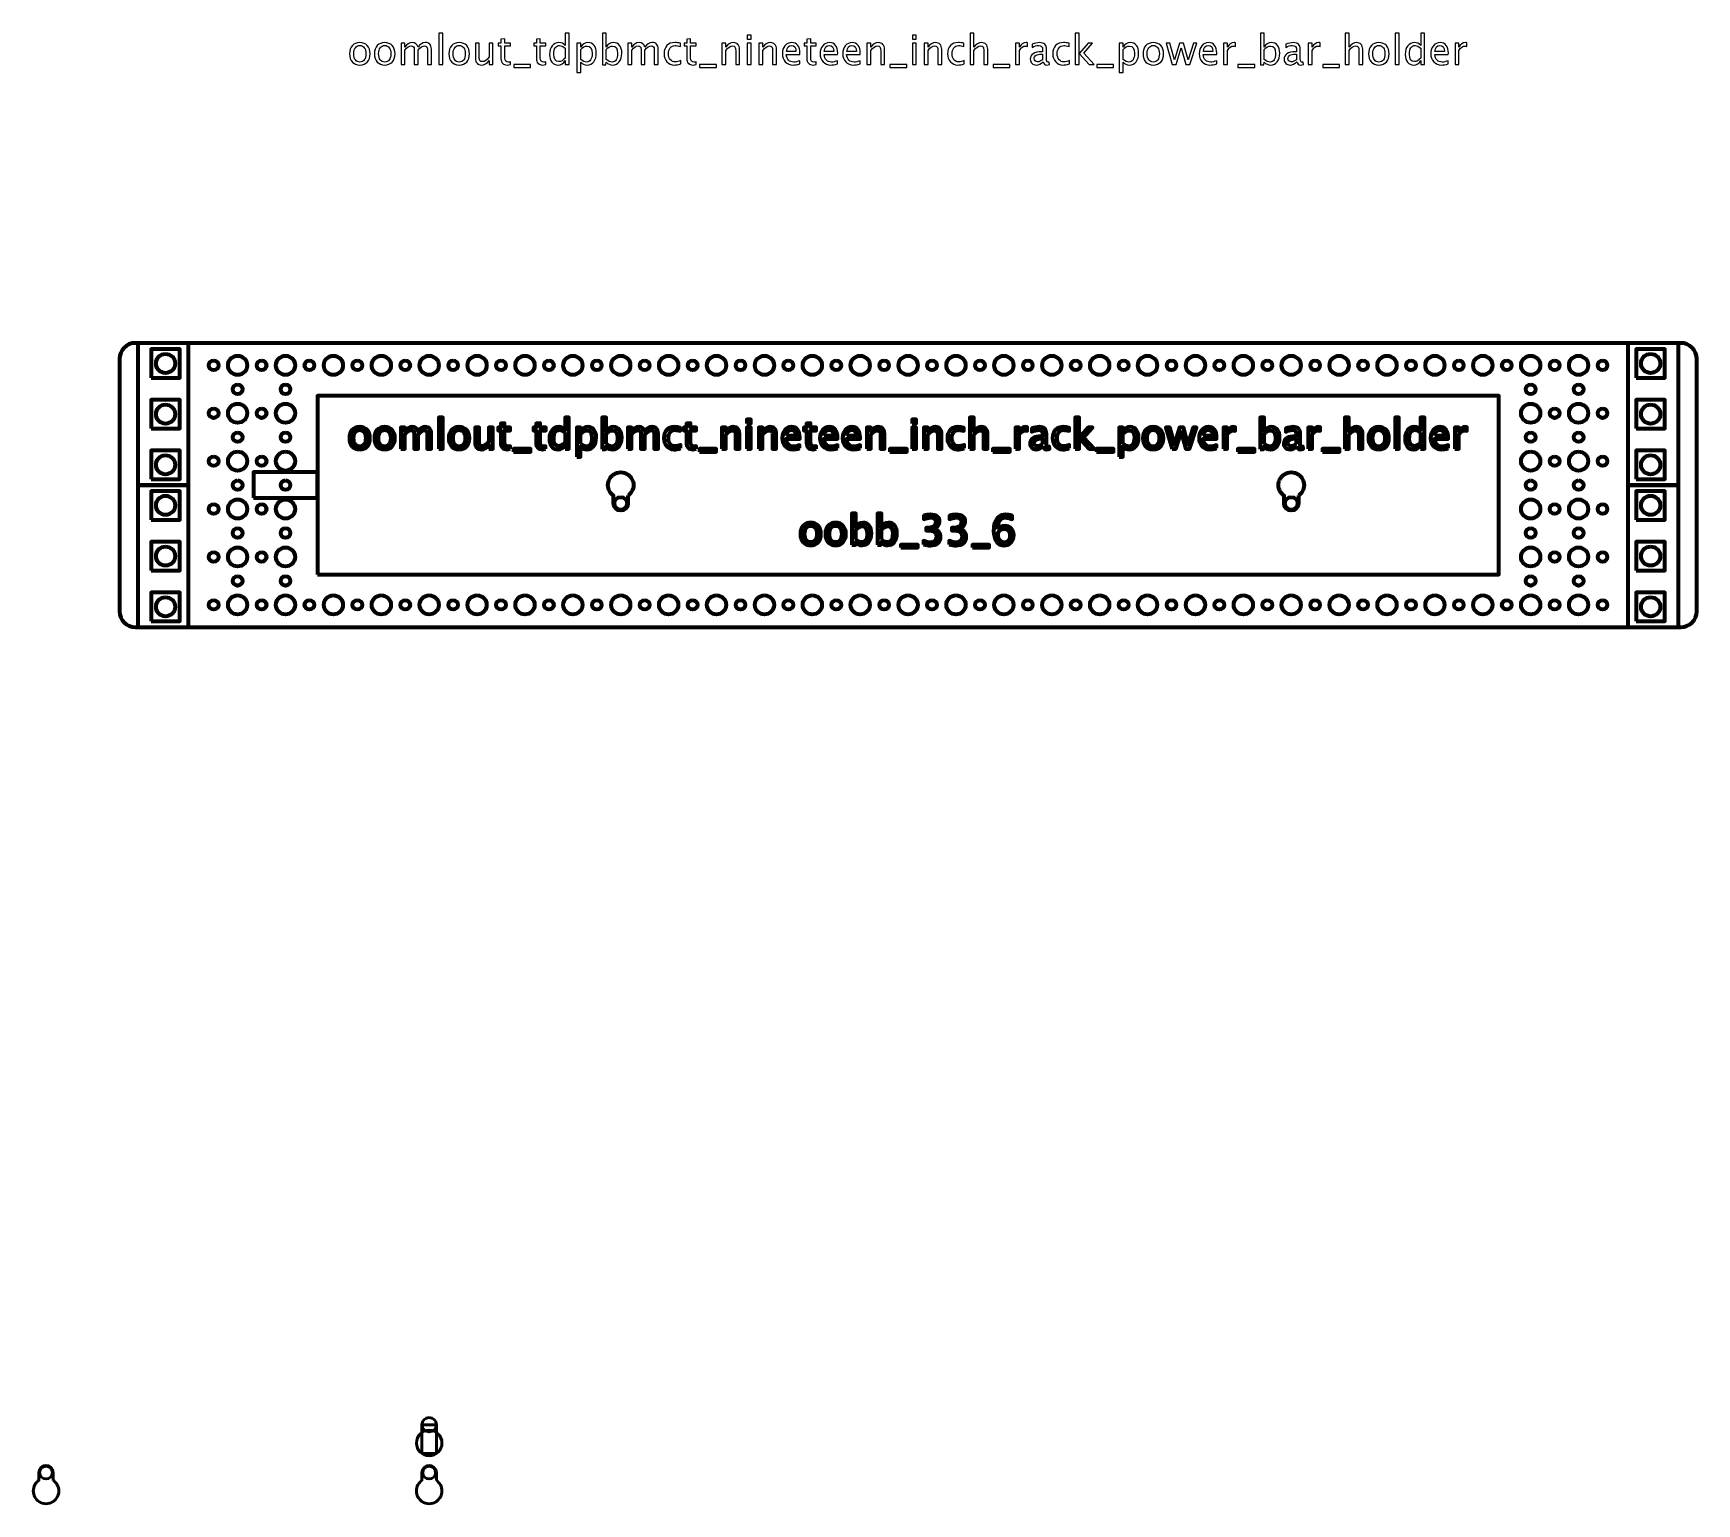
# Model space of a CAD drawing. Header units: centimetres. Extents: x -27.4 to 24.7, y -31.9 to 14.1.
import ezdxf

# ---------------------------------------------------------------- set-up
doc = ezdxf.new("R2010")
doc.units = ezdxf.units.CM
doc.header["$MEASUREMENT"] = 0
doc.layers.add('Layer 1', color=7, linetype='Continuous')

msp = doc.modelspace()

# ---------------------------------------------------------------- linework, layer by layer
at = {"layer": 'Layer 1', "color": 4, "lineweight": 106}
for points in [[(-24.12999, 0), (-22.54249, 0), (-22.54249, 4.445), (-24.12999, 4.445), (-24.12999, 0)], [(-23.70598, 3.36), (-22.80598, 3.36), (-22.80598, 4.26), (-23.70598, 4.26), (-23.70598, 3.36)], [(22.54249, 0), (24.12999, 0), (24.12999, 4.445), (22.54249, 4.445), (22.54249, 0)], [(22.80602, 3.36), (23.70602, 3.36), (23.70602, 4.26), (22.80602, 4.26), (22.80602, 3.36)], [(-23.70598, 1.7725), (-22.80598, 1.7725), (-22.80598, 2.6725), (-23.70598, 2.6725), (-23.70598, 1.7725)], [(22.80602, 1.7725), (23.70602, 1.7725), (23.70602, 2.6725), (22.80602, 2.6725), (22.80602, 1.7725)], [(-23.70598, 0.185), (-22.80598, 0.185), (-22.80598, 1.085), (-23.70598, 1.085), (-23.70598, 0.185)], [(22.80602, 0.185), (23.70602, 0.185), (23.70602, 1.085), (22.80602, 1.085), (22.80602, 0.185)], [(-24.12999, -4.445), (-22.54249, -4.445), (-22.54249, 0), (-24.12999, 0), (-24.12999, -4.445)], [(-20.49999, -0.4), (-18.49999, -0.4), (-18.49999, 0.4), (-20.49999, 0.4), (-20.49999, -0.4)], [(22.54249, -4.445), (24.12999, -4.445), (24.12999, 0), (22.54249, 0), (22.54249, -4.445)], [(-23.70598, -1.085), (-22.80598, -1.085), (-22.80598, -0.185), (-23.70598, -0.185), (-23.70598, -1.085)], [(22.80602, -1.085), (23.70602, -1.085), (23.70602, -0.185), (22.80602, -0.185), (22.80602, -1.085)], [(-23.70598, -2.6725), (-22.80598, -2.6725), (-22.80598, -1.7725), (-23.70598, -1.7725), (-23.70598, -2.6725)], [(22.80602, -2.6725), (23.70602, -2.6725), (23.70602, -1.7725), (22.80602, -1.7725), (22.80602, -2.6725)], [(-23.70598, -4.26), (-22.80598, -4.26), (-22.80598, -3.36), (-23.70598, -3.36), (-23.70598, -4.26)], [(22.80602, -4.26), (23.70602, -4.26), (23.70602, -3.36), (22.80602, -3.36), (22.80602, -4.26)]]:
    msp.add_lwpolyline(points, close=True, dxfattribs=at)
at = {"layer": 'Layer 1', "color": 5, "lineweight": 106}
msp.add_lwpolyline([(-18.5, -2.8), (18.5, -2.8), (18.5, 2.8), (-18.5, 2.8), (-18.5, -2.8)], close=True, dxfattribs=at)
at = {"layer": 'Layer 1', "lineweight": 53}
msp.add_lwpolyline([(-15.225, -30.33076), (-14.775, -30.33076), (-14.775, -29.425), (-15.225, -29.425), (-15.225, -30.33076)], close=True, dxfattribs=at)
at = {"layer": 'Layer 1', "lineweight": 106}
for centre, major_axis in [((-23.256, 3.81), (0, 0.3)), ((-21.75, 3.75), (0, 0.15)), ((-20.99999, 3.74999), (0, 0.30001)), ((-20.25, 3.75), (0, 0.15)), ((-19.49999, 3.74999), (0, 0.30001)), ((-18.75, 3.75), (0, 0.15)), ((-17.99999, 3.74999), (0, 0.30001)), ((-17.25, 3.75), (0, 0.15)), ((-16.49999, 3.74999), (0, 0.30001)), ((-15.75, 3.75), (0, 0.15)), ((-14.99999, 3.74999), (0, 0.30001)), ((-14.25, 3.75), (0, 0.15)), ((-13.49999, 3.74999), (0, 0.30001)), ((-12.75, 3.75), (0, 0.15)), ((-11.99999, 3.74999), (0, 0.30001)), ((-11.25, 3.75), (0, 0.15)), ((-10.49999, 3.74999), (0, 0.30001)), ((-9.75, 3.75), (0, 0.15)), ((-8.99999, 3.74999), (0, 0.30001)), ((-8.25, 3.75), (0, 0.15)), ((-7.49999, 3.74999), (0, 0.30001)), ((-6.75, 3.75), (0, 0.15)), ((-5.99999, 3.74999), (0, 0.30001)), ((-5.25, 3.75), (0, 0.15)), ((-4.49999, 3.74999), (0, 0.30001)), ((-3.75, 3.75), (0, 0.15)), ((-2.99999, 3.74999), (0, 0.30001)), ((-2.25, 3.75), (0, 0.15)), ((-1.49999, 3.74999), (0, 0.30001)), ((-0.75, 3.75), (0, 0.15)), ((0.00001, 3.74999), (0, 0.30001)), ((0.75, 3.75), (0, 0.15)), ((1.50001, 3.74999), (0, 0.30001)), ((2.25, 3.75), (0, 0.15)), ((3.00001, 3.74999), (0, 0.30001)), ((3.75, 3.75), (0, 0.15)), ((4.50001, 3.74999), (0, 0.30001)), ((5.25, 3.75), (0, 0.15)), ((6.00001, 3.74999), (0, 0.30001)), ((6.75, 3.75), (0, 0.15)), ((7.50001, 3.74999), (0, 0.30001)), ((8.25, 3.75), (0, 0.15)), ((9.00001, 3.74999), (0, 0.30001)), ((9.75, 3.75), (0, 0.15)), ((10.50001, 3.74999), (0, 0.30001)), ((11.25, 3.75), (0, 0.15)), ((12.00001, 3.74999), (0, 0.30001)), ((12.75, 3.75), (0, 0.15)), ((13.50001, 3.74999), (0, 0.30001)), ((14.25, 3.75), (0, 0.15)), ((15.00001, 3.74999), (0, 0.30001)), ((15.75, 3.75), (0, 0.15)), ((16.50001, 3.74999), (0, 0.30001)), ((17.25, 3.75), (0, 0.15)), ((18.00001, 3.74999), (0, 0.30001)), ((18.75, 3.75), (0, 0.15)), ((19.50001, 3.74999), (0, 0.30001)), ((20.25, 3.75), (0, 0.15)), ((21.00001, 3.74999), (0, 0.30001)), ((21.75, 3.75), (0, 0.15)), ((23.25602, 3.81), (0, 0.3)), ((-21, 3), (0, 0.15)), ((-19.5, 3), (0, 0.15)), ((19.5, 3), (0, 0.15)), ((21, 3), (0, 0.15)), ((-23.256, 2.2225), (0, 0.3)), ((-21.75, 2.25), (0, 0.15)), ((-20.99999, 2.24999), (0, 0.30001)), ((-20.25, 2.25), (0, 0.15)), ((-19.49999, 2.24999), (0, 0.30001)), ((19.50001, 2.24999), (0, 0.30001)), ((20.25, 2.25), (0, 0.15)), ((21.00001, 2.24999), (0, 0.30001)), ((21.75, 2.25), (0, 0.15)), ((23.25602, 2.2225), (0, 0.3)), ((-21, 1.5), (0, 0.15)), ((-19.5, 1.5), (0, 0.15)), ((19.5, 1.5), (0, 0.15)), ((21, 1.5), (0, 0.15)), ((-20.99999, 0.74999), (0, 0.30001)), ((-19.49999, 0.74999), (0, 0.30001)), ((19.50001, 0.74999), (0, 0.30001)), ((21.00001, 0.74999), (0, 0.30001)), ((-23.256, 0.635), (0, 0.3)), ((-21.75, 0.75), (0, 0.15)), ((-20.25, 0.75), (0, 0.15)), ((20.25, 0.75), (0, 0.15)), ((21.75, 0.75), (0, 0.15)), ((23.25602, 0.635), (0, 0.3)), ((-21, 0), (0, 0.15)), ((-19.5, 0), (0, 0.15)), ((19.5, 0), (0, 0.15)), ((21, 0), (0, 0.15)), ((-23.256, -0.635), (0, 0.3)), ((-20.99999, -0.75001), (0, 0.30001)), ((-19.49999, -0.75001), (0, 0.30001)), ((-8.99999, -0.575), (0, 0.20001)), ((12.00001, -0.575), (0, 0.20001)), ((19.50001, -0.75001), (0, 0.30001)), ((21.00001, -0.75001), (0, 0.30001)), ((23.25602, -0.635), (0, 0.3)), ((-21.75, -0.75), (0, 0.15)), ((-20.25, -0.75), (0, 0.15)), ((20.25, -0.75), (0, 0.15)), ((21.75, -0.75), (0, 0.15)), ((-21, -1.5), (0, 0.15)), ((-19.5, -1.5), (0, 0.15)), ((19.5, -1.5), (0, 0.15)), ((21, -1.5), (0, 0.15)), ((-23.256, -2.2225), (0, 0.3)), ((-20.99999, -2.25001), (0, 0.30001)), ((-19.49999, -2.25001), (0, 0.30001)), ((19.50001, -2.25001), (0, 0.30001)), ((21.00001, -2.25001), (0, 0.30001)), ((23.25602, -2.2225), (0, 0.3)), ((-21.75, -2.25), (0, 0.15)), ((-20.25, -2.25), (0, 0.15)), ((20.25, -2.25), (0, 0.15)), ((21.75, -2.25), (0, 0.15)), ((-21, -3), (0, 0.15)), ((-19.5, -3), (0, 0.15)), ((19.5, -3), (0, 0.15)), ((21, -3), (0, 0.15)), ((-23.256, -3.81), (0, 0.3)), ((-21.75, -3.75), (0, 0.15)), ((-20.99999, -3.75001), (0, 0.30001)), ((-20.25, -3.75), (0, 0.15)), ((-19.49999, -3.75001), (0, 0.30001)), ((-18.75, -3.75), (0, 0.15)), ((-17.99999, -3.75001), (0, 0.30001)), ((-17.25, -3.75), (0, 0.15)), ((-16.49999, -3.75001), (0, 0.30001)), ((-15.75, -3.75), (0, 0.15)), ((-14.99999, -3.75001), (0, 0.30001)), ((-14.25, -3.75), (0, 0.15)), ((-13.49999, -3.75001), (0, 0.30001)), ((-12.75, -3.75), (0, 0.15)), ((-11.99999, -3.75001), (0, 0.30001)), ((-11.25, -3.75), (0, 0.15)), ((-10.49999, -3.75001), (0, 0.30001)), ((-9.75, -3.75), (0, 0.15)), ((-8.99999, -3.75001), (0, 0.30001)), ((-8.25, -3.75), (0, 0.15)), ((-7.49999, -3.75001), (0, 0.30001)), ((-6.75, -3.75), (0, 0.15)), ((-5.99999, -3.75001), (0, 0.30001)), ((-5.25, -3.75), (0, 0.15)), ((-4.49999, -3.75001), (0, 0.30001)), ((-3.75, -3.75), (0, 0.15)), ((-2.99999, -3.75001), (0, 0.30001)), ((-2.25, -3.75), (0, 0.15)), ((-1.49999, -3.75001), (0, 0.30001)), ((-0.75, -3.75), (0, 0.15)), ((0.00001, -3.75001), (0, 0.30001)), ((0.75, -3.75), (0, 0.15)), ((1.50001, -3.75001), (0, 0.30001)), ((2.25, -3.75), (0, 0.15)), ((3.00001, -3.75001), (0, 0.30001)), ((3.75, -3.75), (0, 0.15)), ((4.50001, -3.75001), (0, 0.30001)), ((5.25, -3.75), (0, 0.15)), ((6.00001, -3.75001), (0, 0.30001)), ((6.75, -3.75), (0, 0.15)), ((7.50001, -3.75001), (0, 0.30001)), ((8.25, -3.75), (0, 0.15)), ((9.00001, -3.75001), (0, 0.30001)), ((9.75, -3.75), (0, 0.15)), ((10.50001, -3.75001), (0, 0.30001)), ((11.25, -3.75), (0, 0.15)), ((12.00001, -3.75001), (0, 0.30001)), ((12.75, -3.75), (0, 0.15)), ((13.50001, -3.75001), (0, 0.30001)), ((14.25, -3.75), (0, 0.15)), ((15.00001, -3.75001), (0, 0.30001)), ((15.75, -3.75), (0, 0.15)), ((16.50001, -3.75001), (0, 0.30001)), ((17.25, -3.75), (0, 0.15)), ((18.00001, -3.75001), (0, 0.30001)), ((18.75, -3.75), (0, 0.15)), ((19.50001, -3.75001), (0, 0.30001)), ((20.25, -3.75), (0, 0.15)), ((21.00001, -3.75001), (0, 0.30001)), ((21.75, -3.75), (0, 0.15)), ((23.25602, -3.81), (0, 0.3))]:
    msp.add_ellipse(centre, major_axis=major_axis, ratio=1, dxfattribs=at)
at = {"layer": 'Layer 1', "color": 4, "lineweight": 106}
for centre in [(-23.25598, 3.81), (23.25602, 3.81), (-23.25598, 2.2225), (23.25602, 2.2225), (-23.25598, 0.635), (23.25602, 0.635), (-23.25598, -0.635), (23.25602, -0.635), (-23.25598, -2.2225), (23.25602, -2.2225), (-23.25598, -3.81), (23.25602, -3.81)]:
    msp.add_ellipse(centre, major_axis=(0, 0.3), ratio=1, dxfattribs=at)
at = {"layer": 'Layer 1', "lineweight": 53}
for centre, major_axis in [((-15, -30), (0, 0.4)), ((-15, -29.425), (0, 0.225)), ((-26.99999, -30.925), (0, 0.20001)), ((-14.99999, -30.925), (0, 0.20001))]:
    msp.add_ellipse(centre, major_axis=major_axis, ratio=1, dxfattribs=at)
at = {"layer": 'Layer 1'}
for points, knots in [([(-14.69368, 13.17044), (-14.69368, 13.17044), (-14.69368, 14.14961), (-14.69368, 14.14961), (-14.69368, 14.14961), (-14.69368, 14.14961), (-14.57176, 14.14961), (-14.57176, 14.14961), (-14.57176, 14.14961), (-14.57176, 14.14961), (-14.57176, 13.17044), (-14.57176, 13.17044), (-14.57176, 13.17044), (-14.57176, 13.17044), (-14.69368, 13.17044), (-14.69368, 13.17044)], [0, 0, 0, 0, 0.2, 0.2, 0.2, 0.2, 0.4, 0.4, 0.4, 0.4, 0.6, 0.6, 0.6, 0.6, 1, 1, 1, 1]), ([(-10.74017, 13.17044), (-10.74017, 13.17044), (-10.74017, 13.29681), (-10.74017, 13.29681), (-10.74017, 13.29681), (-10.78991, 13.2024), (-10.86484, 13.1552), (-10.96496, 13.1552), (-10.96496, 13.1552), (-11.04624, 13.1552), (-11.11016, 13.18462), (-11.15673, 13.24368), (-11.15673, 13.24368), (-11.2033, 13.30273), (-11.22658, 13.38338), (-11.22658, 13.48561), (-11.22658, 13.48561), (-11.22658, 13.59737), (-11.20012, 13.68733), (-11.14742, 13.75549), (-11.14742, 13.75549), (-11.0945, 13.82343), (-11.02507, 13.85751), (-10.93892, 13.85751), (-10.93892, 13.85751), (-10.85913, 13.85751), (-10.79266, 13.82703), (-10.74017, 13.76586), (-10.74017, 13.76586), (-10.74017, 13.76586), (-10.74017, 14.14961), (-10.74017, 14.14961), (-10.74017, 14.14961), (-10.74017, 14.14961), (-10.61825, 14.14961), (-10.61825, 14.14961), (-10.61825, 14.14961), (-10.61825, 14.14961), (-10.61825, 13.17044), (-10.61825, 13.17044), (-10.61825, 13.17044), (-10.61825, 13.17044), (-10.74017, 13.17044), (-10.74017, 13.17044)], [0, 0, 0, 0, 0.08333333, 0.08333333, 0.08333333, 0.08333333, 0.16666667, 0.16666667, 0.16666667, 0.16666667, 0.25, 0.25, 0.25, 0.25, 0.33333333, 0.33333333, 0.33333333, 0.33333333, 0.41666667, 0.41666667, 0.41666667, 0.41666667, 0.5, 0.5, 0.5, 0.5, 0.58333333, 0.58333333, 0.58333333, 0.58333333, 0.66666667, 0.66666667, 0.66666667, 0.66666667, 0.75, 0.75, 0.75, 0.75, 0.83333333, 0.83333333, 0.83333333, 0.83333333, 1, 1, 1, 1]), ([(-9.57474, 13.16282), (-9.57474, 13.16282), (-9.57474, 14.14961), (-9.57474, 14.14961), (-9.57474, 14.14961), (-9.57474, 14.14961), (-9.45282, 14.14961), (-9.45282, 14.14961), (-9.45282, 14.14961), (-9.45282, 14.14961), (-9.45282, 13.71633), (-9.45282, 13.71633), (-9.45282, 13.71633), (-9.40287, 13.81052), (-9.32772, 13.85751), (-9.22761, 13.85751), (-9.22761, 13.85751), (-9.14654, 13.85751), (-9.08283, 13.82809), (-9.03626, 13.76903), (-9.03626, 13.76903), (-8.98969, 13.70998), (-8.96641, 13.62933), (-8.96641, 13.5271), (-8.96641, 13.5271), (-8.96641, 13.41576), (-8.99287, 13.3258), (-9.04557, 13.25765), (-9.04557, 13.25765), (-9.09828, 13.18928), (-9.1677, 13.1552), (-9.25364, 13.1552), (-9.25364, 13.1552), (-9.33344, 13.1552), (-9.3999, 13.18568), (-9.45282, 13.24685), (-9.45282, 13.24685), (-9.45282, 13.24685), (-9.46764, 13.16282), (-9.46764, 13.16282), (-9.46764, 13.16282), (-9.46764, 13.16282), (-9.57474, 13.16282), (-9.57474, 13.16282)], [0, 0, 0, 0, 0.08333333, 0.08333333, 0.08333333, 0.08333333, 0.16666667, 0.16666667, 0.16666667, 0.16666667, 0.25, 0.25, 0.25, 0.25, 0.33333333, 0.33333333, 0.33333333, 0.33333333, 0.41666667, 0.41666667, 0.41666667, 0.41666667, 0.5, 0.5, 0.5, 0.5, 0.58333333, 0.58333333, 0.58333333, 0.58333333, 0.66666667, 0.66666667, 0.66666667, 0.66666667, 0.75, 0.75, 0.75, 0.75, 0.83333333, 0.83333333, 0.83333333, 0.83333333, 1, 1, 1, 1]), ([(-5.04105, 13.96673), (-5.04105, 13.96673), (-5.04105, 14.08865), (-5.04105, 14.08865), (-5.04105, 14.08865), (-5.04105, 14.08865), (-4.91913, 14.08865), (-4.91913, 14.08865), (-4.91913, 14.08865), (-4.91913, 14.08865), (-4.91913, 13.96673), (-4.91913, 13.96673), (-4.91913, 13.96673), (-4.91913, 13.96673), (-5.04105, 13.96673), (-5.04105, 13.96673)], [0, 0, 0, 0, 0.2, 0.2, 0.2, 0.2, 0.4, 0.4, 0.4, 0.4, 0.6, 0.6, 0.6, 0.6, 1, 1, 1, 1]), ([(0.13526, 13.96673), (0.13526, 13.96673), (0.13526, 14.08865), (0.13526, 14.08865), (0.13526, 14.08865), (0.13526, 14.08865), (0.25718, 14.08865), (0.25718, 14.08865), (0.25718, 14.08865), (0.25718, 14.08865), (0.25718, 13.96673), (0.25718, 13.96673), (0.25718, 13.96673), (0.25718, 13.96673), (0.13526, 13.96673), (0.13526, 13.96673)], [0, 0, 0, 0, 0.2, 0.2, 0.2, 0.2, 0.4, 0.4, 0.4, 0.4, 0.6, 0.6, 0.6, 0.6, 1, 1, 1, 1]), ([(1.94099, 13.17044), (1.94099, 13.17044), (1.94099, 14.14961), (1.94099, 14.14961), (1.94099, 14.14961), (1.94099, 14.14961), (2.06291, 14.14961), (2.06291, 14.14961), (2.06291, 14.14961), (2.06291, 14.14961), (2.06291, 13.71633), (2.06291, 13.71633), (2.06291, 13.71633), (2.12747, 13.81052), (2.20663, 13.85751), (2.30019, 13.85751), (2.30019, 13.85751), (2.35903, 13.85751), (2.40581, 13.8391), (2.44031, 13.80205), (2.44031, 13.80205), (2.47481, 13.76522), (2.49217, 13.71548), (2.49217, 13.65325), (2.49217, 13.65325), (2.49217, 13.65325), (2.49217, 13.17044), (2.49217, 13.17044), (2.49217, 13.17044), (2.49217, 13.17044), (2.37025, 13.17044), (2.37025, 13.17044), (2.37025, 13.17044), (2.37025, 13.17044), (2.37025, 13.61346), (2.37025, 13.61346), (2.37025, 13.61346), (2.37025, 13.66341), (2.36284, 13.69897), (2.34824, 13.72014), (2.34824, 13.72014), (2.33342, 13.74152), (2.30908, 13.7521), (2.275, 13.7521), (2.275, 13.7521), (2.20007, 13.7521), (2.12937, 13.70321), (2.06291, 13.60542), (2.06291, 13.60542), (2.06291, 13.60542), (2.06291, 13.17044), (2.06291, 13.17044), (2.06291, 13.17044), (2.06291, 13.17044), (1.94099, 13.17044), (1.94099, 13.17044)], [0, 0, 0, 0, 0.06666667, 0.06666667, 0.06666667, 0.06666667, 0.13333333, 0.13333333, 0.13333333, 0.13333333, 0.2, 0.2, 0.2, 0.2, 0.26666667, 0.26666667, 0.26666667, 0.26666667, 0.33333333, 0.33333333, 0.33333333, 0.33333333, 0.4, 0.4, 0.4, 0.4, 0.46666667, 0.46666667, 0.46666667, 0.46666667, 0.53333333, 0.53333333, 0.53333333, 0.53333333, 0.6, 0.6, 0.6, 0.6, 0.66666667, 0.66666667, 0.66666667, 0.66666667, 0.73333333, 0.73333333, 0.73333333, 0.73333333, 0.8, 0.8, 0.8, 0.8, 0.86666667, 0.86666667, 0.86666667, 0.86666667, 1, 1, 1, 1]), ([(5.23558, 13.17044), (5.23558, 13.17044), (5.23558, 14.14961), (5.23558, 14.14961), (5.23558, 14.14961), (5.23558, 14.14961), (5.3575, 14.14961), (5.3575, 14.14961), (5.3575, 14.14961), (5.3575, 14.14961), (5.3575, 13.51694), (5.3575, 13.51694), (5.3575, 13.51694), (5.3575, 13.51694), (5.64325, 13.84354), (5.64325, 13.84354), (5.64325, 13.84354), (5.64325, 13.84354), (5.77491, 13.84354), (5.77491, 13.84354), (5.77491, 13.84354), (5.77491, 13.84354), (5.50186, 13.52943), (5.50186, 13.52943), (5.50186, 13.52943), (5.50186, 13.52943), (5.83206, 13.17044), (5.83206, 13.17044), (5.83206, 13.17044), (5.83206, 13.17044), (5.675, 13.17044), (5.675, 13.17044), (5.675, 13.17044), (5.675, 13.17044), (5.3575, 13.51567), (5.3575, 13.51567), (5.3575, 13.51567), (5.3575, 13.51567), (5.3575, 13.17044), (5.3575, 13.17044), (5.3575, 13.17044), (5.3575, 13.17044), (5.23558, 13.17044), (5.23558, 13.17044)], [0, 0, 0, 0, 0.08333333, 0.08333333, 0.08333333, 0.08333333, 0.16666667, 0.16666667, 0.16666667, 0.16666667, 0.25, 0.25, 0.25, 0.25, 0.33333333, 0.33333333, 0.33333333, 0.33333333, 0.41666667, 0.41666667, 0.41666667, 0.41666667, 0.5, 0.5, 0.5, 0.5, 0.58333333, 0.58333333, 0.58333333, 0.58333333, 0.66666667, 0.66666667, 0.66666667, 0.66666667, 0.75, 0.75, 0.75, 0.75, 0.83333333, 0.83333333, 0.83333333, 0.83333333, 1, 1, 1, 1]), ([(11.03313, 13.16282), (11.03313, 13.16282), (11.03313, 14.14961), (11.03313, 14.14961), (11.03313, 14.14961), (11.03313, 14.14961), (11.15505, 14.14961), (11.15505, 14.14961), (11.15505, 14.14961), (11.15505, 14.14961), (11.15505, 13.71633), (11.15505, 13.71633), (11.15505, 13.71633), (11.205, 13.81052), (11.28015, 13.85751), (11.38026, 13.85751), (11.38026, 13.85751), (11.46133, 13.85751), (11.52504, 13.82809), (11.57161, 13.76903), (11.57161, 13.76903), (11.61818, 13.70998), (11.64146, 13.62933), (11.64146, 13.5271), (11.64146, 13.5271), (11.64146, 13.41576), (11.615, 13.3258), (11.5623, 13.25765), (11.5623, 13.25765), (11.50959, 13.18928), (11.44017, 13.1552), (11.35423, 13.1552), (11.35423, 13.1552), (11.27443, 13.1552), (11.20797, 13.18568), (11.15505, 13.24685), (11.15505, 13.24685), (11.15505, 13.24685), (11.14023, 13.16282), (11.14023, 13.16282), (11.14023, 13.16282), (11.14023, 13.16282), (11.03313, 13.16282), (11.03313, 13.16282)], [0, 0, 0, 0, 0.08333333, 0.08333333, 0.08333333, 0.08333333, 0.16666667, 0.16666667, 0.16666667, 0.16666667, 0.25, 0.25, 0.25, 0.25, 0.33333333, 0.33333333, 0.33333333, 0.33333333, 0.41666667, 0.41666667, 0.41666667, 0.41666667, 0.5, 0.5, 0.5, 0.5, 0.58333333, 0.58333333, 0.58333333, 0.58333333, 0.66666667, 0.66666667, 0.66666667, 0.66666667, 0.75, 0.75, 0.75, 0.75, 0.83333333, 0.83333333, 0.83333333, 0.83333333, 1, 1, 1, 1]), ([(13.68827, 13.17044), (13.68827, 13.17044), (13.68827, 14.14961), (13.68827, 14.14961), (13.68827, 14.14961), (13.68827, 14.14961), (13.81019, 14.14961), (13.81019, 14.14961), (13.81019, 14.14961), (13.81019, 14.14961), (13.81019, 13.71633), (13.81019, 13.71633), (13.81019, 13.71633), (13.87475, 13.81052), (13.95391, 13.85751), (14.04747, 13.85751), (14.04747, 13.85751), (14.10631, 13.85751), (14.15309, 13.8391), (14.18759, 13.80205), (14.18759, 13.80205), (14.22209, 13.76522), (14.23945, 13.71548), (14.23945, 13.65325), (14.23945, 13.65325), (14.23945, 13.65325), (14.23945, 13.17044), (14.23945, 13.17044), (14.23945, 13.17044), (14.23945, 13.17044), (14.11753, 13.17044), (14.11753, 13.17044), (14.11753, 13.17044), (14.11753, 13.17044), (14.11753, 13.61346), (14.11753, 13.61346), (14.11753, 13.61346), (14.11753, 13.66341), (14.11012, 13.69897), (14.09552, 13.72014), (14.09552, 13.72014), (14.0807, 13.74152), (14.05636, 13.7521), (14.02228, 13.7521), (14.02228, 13.7521), (13.94735, 13.7521), (13.87665, 13.70321), (13.81019, 13.60542), (13.81019, 13.60542), (13.81019, 13.60542), (13.81019, 13.17044), (13.81019, 13.17044), (13.81019, 13.17044), (13.81019, 13.17044), (13.68827, 13.17044), (13.68827, 13.17044)], [0, 0, 0, 0, 0.06666667, 0.06666667, 0.06666667, 0.06666667, 0.13333333, 0.13333333, 0.13333333, 0.13333333, 0.2, 0.2, 0.2, 0.2, 0.26666667, 0.26666667, 0.26666667, 0.26666667, 0.33333333, 0.33333333, 0.33333333, 0.33333333, 0.4, 0.4, 0.4, 0.4, 0.46666667, 0.46666667, 0.46666667, 0.46666667, 0.53333333, 0.53333333, 0.53333333, 0.53333333, 0.6, 0.6, 0.6, 0.6, 0.66666667, 0.66666667, 0.66666667, 0.66666667, 0.73333333, 0.73333333, 0.73333333, 0.73333333, 0.8, 0.8, 0.8, 0.8, 0.86666667, 0.86666667, 0.86666667, 0.86666667, 1, 1, 1, 1]), ([(15.25672, 13.17044), (15.25672, 13.17044), (15.25672, 14.14961), (15.25672, 14.14961), (15.25672, 14.14961), (15.25672, 14.14961), (15.37864, 14.14961), (15.37864, 14.14961), (15.37864, 14.14961), (15.37864, 14.14961), (15.37864, 13.17044), (15.37864, 13.17044), (15.37864, 13.17044), (15.37864, 13.17044), (15.25672, 13.17044), (15.25672, 13.17044)], [0, 0, 0, 0, 0.2, 0.2, 0.2, 0.2, 0.4, 0.4, 0.4, 0.4, 0.6, 0.6, 0.6, 0.6, 1, 1, 1, 1]), ([(16.05682, 13.17044), (16.05682, 13.17044), (16.05682, 13.29681), (16.05682, 13.29681), (16.05682, 13.29681), (16.00708, 13.2024), (15.93215, 13.1552), (15.83203, 13.1552), (15.83203, 13.1552), (15.75075, 13.1552), (15.68683, 13.18462), (15.64026, 13.24368), (15.64026, 13.24368), (15.59369, 13.30273), (15.57041, 13.38338), (15.57041, 13.48561), (15.57041, 13.48561), (15.57041, 13.59737), (15.59687, 13.68733), (15.64957, 13.75549), (15.64957, 13.75549), (15.70249, 13.82343), (15.77192, 13.85751), (15.85807, 13.85751), (15.85807, 13.85751), (15.93786, 13.85751), (16.00433, 13.82703), (16.05682, 13.76586), (16.05682, 13.76586), (16.05682, 13.76586), (16.05682, 14.14961), (16.05682, 14.14961), (16.05682, 14.14961), (16.05682, 14.14961), (16.17874, 14.14961), (16.17874, 14.14961), (16.17874, 14.14961), (16.17874, 14.14961), (16.17874, 13.17044), (16.17874, 13.17044), (16.17874, 13.17044), (16.17874, 13.17044), (16.05682, 13.17044), (16.05682, 13.17044)], [0, 0, 0, 0, 0.08333333, 0.08333333, 0.08333333, 0.08333333, 0.16666667, 0.16666667, 0.16666667, 0.16666667, 0.25, 0.25, 0.25, 0.25, 0.33333333, 0.33333333, 0.33333333, 0.33333333, 0.41666667, 0.41666667, 0.41666667, 0.41666667, 0.5, 0.5, 0.5, 0.5, 0.58333333, 0.58333333, 0.58333333, 0.58333333, 0.66666667, 0.66666667, 0.66666667, 0.66666667, 0.75, 0.75, 0.75, 0.75, 0.83333333, 0.83333333, 0.83333333, 0.83333333, 1, 1, 1, 1]), ([(-17.17187, 13.1552), (-17.27072, 13.1552), (-17.34903, 13.18674), (-17.40661, 13.24982), (-17.40661, 13.24982), (-17.46439, 13.31289), (-17.49318, 13.39862), (-17.49318, 13.50678), (-17.49318, 13.50678), (-17.49318, 13.61473), (-17.46439, 13.70024), (-17.40661, 13.76311), (-17.40661, 13.76311), (-17.34903, 13.82597), (-17.27072, 13.85751), (-17.17187, 13.85751), (-17.17187, 13.85751), (-17.07302, 13.85751), (-16.9947, 13.82597), (-16.93713, 13.76311), (-16.93713, 13.76311), (-16.87935, 13.70024), (-16.85056, 13.61473), (-16.85056, 13.50678), (-16.85056, 13.50678), (-16.85056, 13.39862), (-16.87935, 13.31289), (-16.93713, 13.24982), (-16.93713, 13.24982), (-16.9947, 13.18674), (-17.07302, 13.1552), (-17.17187, 13.1552)], [0, 0, 0, 0, 0.11111111, 0.11111111, 0.11111111, 0.11111111, 0.22222222, 0.22222222, 0.22222222, 0.22222222, 0.33333333, 0.33333333, 0.33333333, 0.33333333, 0.44444444, 0.44444444, 0.44444444, 0.44444444, 0.55555556, 0.55555556, 0.55555556, 0.55555556, 0.66666667, 0.66666667, 0.66666667, 0.66666667, 0.77777778, 0.77777778, 0.77777778, 0.77777778, 1, 1, 1, 1]), ([(-17.17208, 13.24664), (-17.11176, 13.24664), (-17.06477, 13.26929), (-17.03132, 13.3148), (-17.03132, 13.3148), (-16.99809, 13.36009), (-16.98137, 13.42423), (-16.98137, 13.50678), (-16.98137, 13.50678), (-16.98137, 13.58912), (-16.99809, 13.65304), (-17.03132, 13.69834), (-17.03132, 13.69834), (-17.06477, 13.74342), (-17.11176, 13.76607), (-17.17208, 13.76607), (-17.17208, 13.76607), (-17.23262, 13.76607), (-17.27961, 13.74342), (-17.31263, 13.69834), (-17.31263, 13.69834), (-17.34586, 13.65304), (-17.36237, 13.58912), (-17.36237, 13.50678), (-17.36237, 13.50678), (-17.36237, 13.42423), (-17.34586, 13.36009), (-17.31263, 13.3148), (-17.31263, 13.3148), (-17.27961, 13.26929), (-17.23262, 13.24664), (-17.17208, 13.24664)], [0, 0, 0, 0, 0.11111111, 0.11111111, 0.11111111, 0.11111111, 0.22222222, 0.22222222, 0.22222222, 0.22222222, 0.33333333, 0.33333333, 0.33333333, 0.33333333, 0.44444444, 0.44444444, 0.44444444, 0.44444444, 0.55555556, 0.55555556, 0.55555556, 0.55555556, 0.66666667, 0.66666667, 0.66666667, 0.66666667, 0.77777778, 0.77777778, 0.77777778, 0.77777778, 1, 1, 1, 1]), ([(-16.39167, 13.1552), (-16.49052, 13.1552), (-16.56883, 13.18674), (-16.62641, 13.24982), (-16.62641, 13.24982), (-16.68419, 13.31289), (-16.71298, 13.39862), (-16.71298, 13.50678), (-16.71298, 13.50678), (-16.71298, 13.61473), (-16.68419, 13.70024), (-16.62641, 13.76311), (-16.62641, 13.76311), (-16.56883, 13.82597), (-16.49052, 13.85751), (-16.39167, 13.85751), (-16.39167, 13.85751), (-16.29282, 13.85751), (-16.2145, 13.82597), (-16.15693, 13.76311), (-16.15693, 13.76311), (-16.09915, 13.70024), (-16.07036, 13.61473), (-16.07036, 13.50678), (-16.07036, 13.50678), (-16.07036, 13.39862), (-16.09915, 13.31289), (-16.15693, 13.24982), (-16.15693, 13.24982), (-16.2145, 13.18674), (-16.29282, 13.1552), (-16.39167, 13.1552)], [0, 0, 0, 0, 0.11111111, 0.11111111, 0.11111111, 0.11111111, 0.22222222, 0.22222222, 0.22222222, 0.22222222, 0.33333333, 0.33333333, 0.33333333, 0.33333333, 0.44444444, 0.44444444, 0.44444444, 0.44444444, 0.55555556, 0.55555556, 0.55555556, 0.55555556, 0.66666667, 0.66666667, 0.66666667, 0.66666667, 0.77777778, 0.77777778, 0.77777778, 0.77777778, 1, 1, 1, 1]), ([(-16.39188, 13.24664), (-16.33156, 13.24664), (-16.28457, 13.26929), (-16.25112, 13.3148), (-16.25112, 13.3148), (-16.21789, 13.36009), (-16.20117, 13.42423), (-16.20117, 13.50678), (-16.20117, 13.50678), (-16.20117, 13.58912), (-16.21789, 13.65304), (-16.25112, 13.69834), (-16.25112, 13.69834), (-16.28457, 13.74342), (-16.33156, 13.76607), (-16.39188, 13.76607), (-16.39188, 13.76607), (-16.45242, 13.76607), (-16.49941, 13.74342), (-16.53243, 13.69834), (-16.53243, 13.69834), (-16.56566, 13.65304), (-16.58217, 13.58912), (-16.58217, 13.50678), (-16.58217, 13.50678), (-16.58217, 13.42423), (-16.56566, 13.36009), (-16.53243, 13.3148), (-16.53243, 13.3148), (-16.49941, 13.26929), (-16.45242, 13.24664), (-16.39188, 13.24664)], [0, 0, 0, 0, 0.11111111, 0.11111111, 0.11111111, 0.11111111, 0.22222222, 0.22222222, 0.22222222, 0.22222222, 0.33333333, 0.33333333, 0.33333333, 0.33333333, 0.44444444, 0.44444444, 0.44444444, 0.44444444, 0.55555556, 0.55555556, 0.55555556, 0.55555556, 0.66666667, 0.66666667, 0.66666667, 0.66666667, 0.77777778, 0.77777778, 0.77777778, 0.77777778, 1, 1, 1, 1]), ([(-15.87944, 13.17044), (-15.87944, 13.17044), (-15.87944, 13.84354), (-15.87944, 13.84354), (-15.87944, 13.84354), (-15.87944, 13.84354), (-15.75752, 13.84354), (-15.75752, 13.84354), (-15.75752, 13.84354), (-15.75752, 13.84354), (-15.75752, 13.71633), (-15.75752, 13.71633), (-15.75752, 13.71633), (-15.69804, 13.81052), (-15.62184, 13.85751), (-15.5285, 13.85751), (-15.5285, 13.85751), (-15.43854, 13.85751), (-15.37737, 13.81052), (-15.34477, 13.71633), (-15.34477, 13.71633), (-15.28698, 13.81137), (-15.21163, 13.85878), (-15.11913, 13.85878), (-15.11913, 13.85878), (-15.06008, 13.85878), (-15.01415, 13.84142), (-14.98134, 13.8065), (-14.98134, 13.8065), (-14.94853, 13.77157), (-14.93202, 13.72268), (-14.93202, 13.65981), (-14.93202, 13.65981), (-14.93202, 13.65981), (-14.93202, 13.17044), (-14.93202, 13.17044), (-14.93202, 13.17044), (-14.93202, 13.17044), (-15.05394, 13.17044), (-15.05394, 13.17044), (-15.05394, 13.17044), (-15.05394, 13.17044), (-15.05394, 13.63971), (-15.05394, 13.63971), (-15.05394, 13.63971), (-15.05394, 13.71633), (-15.08442, 13.75464), (-15.14538, 13.75464), (-15.14538, 13.75464), (-15.20867, 13.75464), (-15.27513, 13.70998), (-15.34477, 13.62044), (-15.34477, 13.62044), (-15.34477, 13.62044), (-15.34477, 13.17044), (-15.34477, 13.17044), (-15.34477, 13.17044), (-15.34477, 13.17044), (-15.46669, 13.17044), (-15.46669, 13.17044), (-15.46669, 13.17044), (-15.46669, 13.17044), (-15.46669, 13.64013), (-15.46669, 13.64013), (-15.46669, 13.64013), (-15.46669, 13.71739), (-15.49759, 13.75591), (-15.55961, 13.75591), (-15.55961, 13.75591), (-15.62121, 13.75591), (-15.68725, 13.71104), (-15.75752, 13.62108), (-15.75752, 13.62108), (-15.75752, 13.62108), (-15.75752, 13.17044), (-15.75752, 13.17044), (-15.75752, 13.17044), (-15.75752, 13.17044), (-15.87944, 13.17044), (-15.87944, 13.17044)], [0, 0, 0, 0, 0.04761905, 0.04761905, 0.04761905, 0.04761905, 0.0952381, 0.0952381, 0.0952381, 0.0952381, 0.14285714, 0.14285714, 0.14285714, 0.14285714, 0.19047619, 0.19047619, 0.19047619, 0.19047619, 0.23809524, 0.23809524, 0.23809524, 0.23809524, 0.28571429, 0.28571429, 0.28571429, 0.28571429, 0.33333333, 0.33333333, 0.33333333, 0.33333333, 0.38095238, 0.38095238, 0.38095238, 0.38095238, 0.42857143, 0.42857143, 0.42857143, 0.42857143, 0.47619048, 0.47619048, 0.47619048, 0.47619048, 0.52380952, 0.52380952, 0.52380952, 0.52380952, 0.57142857, 0.57142857, 0.57142857, 0.57142857, 0.61904762, 0.61904762, 0.61904762, 0.61904762, 0.66666667, 0.66666667, 0.66666667, 0.66666667, 0.71428571, 0.71428571, 0.71428571, 0.71428571, 0.76190476, 0.76190476, 0.76190476, 0.76190476, 0.80952381, 0.80952381, 0.80952381, 0.80952381, 0.85714286, 0.85714286, 0.85714286, 0.85714286, 0.9047619, 0.9047619, 0.9047619, 0.9047619, 1, 1, 1, 1]), ([(-14.05868, 13.1552), (-14.15753, 13.1552), (-14.23584, 13.18674), (-14.29342, 13.24982), (-14.29342, 13.24982), (-14.3512, 13.31289), (-14.37999, 13.39862), (-14.37999, 13.50678), (-14.37999, 13.50678), (-14.37999, 13.61473), (-14.3512, 13.70024), (-14.29342, 13.76311), (-14.29342, 13.76311), (-14.23584, 13.82597), (-14.15753, 13.85751), (-14.05868, 13.85751), (-14.05868, 13.85751), (-13.95983, 13.85751), (-13.88151, 13.82597), (-13.82394, 13.76311), (-13.82394, 13.76311), (-13.76616, 13.70024), (-13.73737, 13.61473), (-13.73737, 13.50678), (-13.73737, 13.50678), (-13.73737, 13.39862), (-13.76616, 13.31289), (-13.82394, 13.24982), (-13.82394, 13.24982), (-13.88151, 13.18674), (-13.95983, 13.1552), (-14.05868, 13.1552)], [0, 0, 0, 0, 0.11111111, 0.11111111, 0.11111111, 0.11111111, 0.22222222, 0.22222222, 0.22222222, 0.22222222, 0.33333333, 0.33333333, 0.33333333, 0.33333333, 0.44444444, 0.44444444, 0.44444444, 0.44444444, 0.55555556, 0.55555556, 0.55555556, 0.55555556, 0.66666667, 0.66666667, 0.66666667, 0.66666667, 0.77777778, 0.77777778, 0.77777778, 0.77777778, 1, 1, 1, 1]), ([(-14.05889, 13.24664), (-13.99857, 13.24664), (-13.95158, 13.26929), (-13.91813, 13.3148), (-13.91813, 13.3148), (-13.8849, 13.36009), (-13.86818, 13.42423), (-13.86818, 13.50678), (-13.86818, 13.50678), (-13.86818, 13.58912), (-13.8849, 13.65304), (-13.91813, 13.69834), (-13.91813, 13.69834), (-13.95158, 13.74342), (-13.99857, 13.76607), (-14.05889, 13.76607), (-14.05889, 13.76607), (-14.11943, 13.76607), (-14.16642, 13.74342), (-14.19944, 13.69834), (-14.19944, 13.69834), (-14.23267, 13.65304), (-14.24918, 13.58912), (-14.24918, 13.50678), (-14.24918, 13.50678), (-14.24918, 13.42423), (-14.23267, 13.36009), (-14.19944, 13.3148), (-14.19944, 13.3148), (-14.16642, 13.26929), (-14.11943, 13.24664), (-14.05889, 13.24664)], [0, 0, 0, 0, 0.11111111, 0.11111111, 0.11111111, 0.11111111, 0.22222222, 0.22222222, 0.22222222, 0.22222222, 0.33333333, 0.33333333, 0.33333333, 0.33333333, 0.44444444, 0.44444444, 0.44444444, 0.44444444, 0.55555556, 0.55555556, 0.55555556, 0.55555556, 0.66666667, 0.66666667, 0.66666667, 0.66666667, 0.77777778, 0.77777778, 0.77777778, 0.77777778, 1, 1, 1, 1]), ([(-13.12481, 13.17044), (-13.12481, 13.17044), (-13.12481, 13.29702), (-13.12481, 13.29702), (-13.12481, 13.29702), (-13.18979, 13.2024), (-13.26874, 13.1552), (-13.36145, 13.1552), (-13.36145, 13.1552), (-13.4203, 13.1552), (-13.46707, 13.17362), (-13.50179, 13.21066), (-13.50179, 13.21066), (-13.53671, 13.2477), (-13.55407, 13.29744), (-13.55407, 13.36031), (-13.55407, 13.36031), (-13.55407, 13.36031), (-13.55407, 13.84354), (-13.55407, 13.84354), (-13.55407, 13.84354), (-13.55407, 13.84354), (-13.43215, 13.84354), (-13.43215, 13.84354), (-13.43215, 13.84354), (-13.43215, 13.84354), (-13.43215, 13.4001), (-13.43215, 13.4001), (-13.43215, 13.4001), (-13.43215, 13.34951), (-13.42474, 13.31374), (-13.41014, 13.29257), (-13.41014, 13.29257), (-13.39532, 13.27119), (-13.37077, 13.26061), (-13.33626, 13.26061), (-13.33626, 13.26061), (-13.26176, 13.26061), (-13.19106, 13.30951), (-13.12481, 13.40751), (-13.12481, 13.40751), (-13.12481, 13.40751), (-13.12481, 13.84354), (-13.12481, 13.84354), (-13.12481, 13.84354), (-13.12481, 13.84354), (-13.00289, 13.84354), (-13.00289, 13.84354), (-13.00289, 13.84354), (-13.00289, 13.84354), (-13.00289, 13.17044), (-13.00289, 13.17044), (-13.00289, 13.17044), (-13.00289, 13.17044), (-13.12481, 13.17044), (-13.12481, 13.17044)], [0, 0, 0, 0, 0.06666667, 0.06666667, 0.06666667, 0.06666667, 0.13333333, 0.13333333, 0.13333333, 0.13333333, 0.2, 0.2, 0.2, 0.2, 0.26666667, 0.26666667, 0.26666667, 0.26666667, 0.33333333, 0.33333333, 0.33333333, 0.33333333, 0.4, 0.4, 0.4, 0.4, 0.46666667, 0.46666667, 0.46666667, 0.46666667, 0.53333333, 0.53333333, 0.53333333, 0.53333333, 0.6, 0.6, 0.6, 0.6, 0.66666667, 0.66666667, 0.66666667, 0.66666667, 0.73333333, 0.73333333, 0.73333333, 0.73333333, 0.8, 0.8, 0.8, 0.8, 0.86666667, 0.86666667, 0.86666667, 0.86666667, 1, 1, 1, 1]), ([(-12.45721, 13.17065), (-12.49489, 13.16028), (-12.52769, 13.1552), (-12.55542, 13.1552), (-12.55542, 13.1552), (-12.61765, 13.1552), (-12.66612, 13.17298), (-12.70084, 13.20854), (-12.70084, 13.20854), (-12.73576, 13.2441), (-12.75312, 13.29342), (-12.75312, 13.35671), (-12.75312, 13.35671), (-12.75312, 13.35671), (-12.75312, 13.7521), (-12.75312, 13.7521), (-12.75312, 13.7521), (-12.75312, 13.7521), (-12.83736, 13.7521), (-12.83736, 13.7521), (-12.83736, 13.7521), (-12.83736, 13.7521), (-12.83736, 13.84354), (-12.83736, 13.84354), (-12.83736, 13.84354), (-12.83736, 13.84354), (-12.75312, 13.84354), (-12.75312, 13.84354), (-12.75312, 13.84354), (-12.75312, 13.84354), (-12.75312, 13.96525), (-12.75312, 13.96525), (-12.75312, 13.96525), (-12.75312, 13.96525), (-12.6312, 13.97689), (-12.6312, 13.97689), (-12.6312, 13.97689), (-12.6312, 13.97689), (-12.6312, 13.84354), (-12.6312, 13.84354), (-12.6312, 13.84354), (-12.6312, 13.84354), (-12.45467, 13.84354), (-12.45467, 13.84354), (-12.45467, 13.84354), (-12.45467, 13.84354), (-12.45467, 13.7521), (-12.45467, 13.7521), (-12.45467, 13.7521), (-12.45467, 13.7521), (-12.6312, 13.7521), (-12.6312, 13.7521), (-12.6312, 13.7521), (-12.6312, 13.7521), (-12.6312, 13.37872), (-12.6312, 13.37872), (-12.6312, 13.37872), (-12.6312, 13.29067), (-12.59289, 13.24664), (-12.51648, 13.24664), (-12.51648, 13.24664), (-12.50018, 13.24664), (-12.48049, 13.24939), (-12.45721, 13.25468), (-12.45721, 13.25468), (-12.45721, 13.25468), (-12.45721, 13.17065), (-12.45721, 13.17065)], [0, 0, 0, 0, 0.05555556, 0.05555556, 0.05555556, 0.05555556, 0.11111111, 0.11111111, 0.11111111, 0.11111111, 0.16666667, 0.16666667, 0.16666667, 0.16666667, 0.22222222, 0.22222222, 0.22222222, 0.22222222, 0.27777778, 0.27777778, 0.27777778, 0.27777778, 0.33333333, 0.33333333, 0.33333333, 0.33333333, 0.38888889, 0.38888889, 0.38888889, 0.38888889, 0.44444444, 0.44444444, 0.44444444, 0.44444444, 0.5, 0.5, 0.5, 0.5, 0.55555556, 0.55555556, 0.55555556, 0.55555556, 0.61111111, 0.61111111, 0.61111111, 0.61111111, 0.66666667, 0.66666667, 0.66666667, 0.66666667, 0.72222222, 0.72222222, 0.72222222, 0.72222222, 0.77777778, 0.77777778, 0.77777778, 0.77777778, 0.83333333, 0.83333333, 0.83333333, 0.83333333, 0.88888889, 0.88888889, 0.88888889, 0.88888889, 1, 1, 1, 1]), ([(-11.34723, 13.17065), (-11.38491, 13.16028), (-11.41771, 13.1552), (-11.44544, 13.1552), (-11.44544, 13.1552), (-11.50767, 13.1552), (-11.55614, 13.17298), (-11.59086, 13.20854), (-11.59086, 13.20854), (-11.62578, 13.2441), (-11.64314, 13.29342), (-11.64314, 13.35671), (-11.64314, 13.35671), (-11.64314, 13.35671), (-11.64314, 13.7521), (-11.64314, 13.7521), (-11.64314, 13.7521), (-11.64314, 13.7521), (-11.72738, 13.7521), (-11.72738, 13.7521), (-11.72738, 13.7521), (-11.72738, 13.7521), (-11.72738, 13.84354), (-11.72738, 13.84354), (-11.72738, 13.84354), (-11.72738, 13.84354), (-11.64314, 13.84354), (-11.64314, 13.84354), (-11.64314, 13.84354), (-11.64314, 13.84354), (-11.64314, 13.96525), (-11.64314, 13.96525), (-11.64314, 13.96525), (-11.64314, 13.96525), (-11.52122, 13.97689), (-11.52122, 13.97689), (-11.52122, 13.97689), (-11.52122, 13.97689), (-11.52122, 13.84354), (-11.52122, 13.84354), (-11.52122, 13.84354), (-11.52122, 13.84354), (-11.34469, 13.84354), (-11.34469, 13.84354), (-11.34469, 13.84354), (-11.34469, 13.84354), (-11.34469, 13.7521), (-11.34469, 13.7521), (-11.34469, 13.7521), (-11.34469, 13.7521), (-11.52122, 13.7521), (-11.52122, 13.7521), (-11.52122, 13.7521), (-11.52122, 13.7521), (-11.52122, 13.37872), (-11.52122, 13.37872), (-11.52122, 13.37872), (-11.52122, 13.29067), (-11.48291, 13.24664), (-11.4065, 13.24664), (-11.4065, 13.24664), (-11.3902, 13.24664), (-11.37051, 13.24939), (-11.34723, 13.25468), (-11.34723, 13.25468), (-11.34723, 13.25468), (-11.34723, 13.17065), (-11.34723, 13.17065)], [0, 0, 0, 0, 0.05555556, 0.05555556, 0.05555556, 0.05555556, 0.11111111, 0.11111111, 0.11111111, 0.11111111, 0.16666667, 0.16666667, 0.16666667, 0.16666667, 0.22222222, 0.22222222, 0.22222222, 0.22222222, 0.27777778, 0.27777778, 0.27777778, 0.27777778, 0.33333333, 0.33333333, 0.33333333, 0.33333333, 0.38888889, 0.38888889, 0.38888889, 0.38888889, 0.44444444, 0.44444444, 0.44444444, 0.44444444, 0.5, 0.5, 0.5, 0.5, 0.55555556, 0.55555556, 0.55555556, 0.55555556, 0.61111111, 0.61111111, 0.61111111, 0.61111111, 0.66666667, 0.66666667, 0.66666667, 0.66666667, 0.72222222, 0.72222222, 0.72222222, 0.72222222, 0.77777778, 0.77777778, 0.77777778, 0.77777778, 0.83333333, 0.83333333, 0.83333333, 0.83333333, 0.88888889, 0.88888889, 0.88888889, 0.88888889, 1, 1, 1, 1]), ([(-10.74017, 13.68246), (-10.80346, 13.73813), (-10.86336, 13.76607), (-10.92009, 13.76607), (-10.92009, 13.76607), (-10.97597, 13.76607), (-11.01915, 13.74279), (-11.04984, 13.69601), (-11.04984, 13.69601), (-11.08053, 13.64944), (-11.09577, 13.5834), (-11.09577, 13.49789), (-11.09577, 13.49789), (-11.09577, 13.34062), (-11.0437, 13.26188), (-10.93935, 13.26188), (-10.93935, 13.26188), (-10.87161, 13.26188), (-10.80515, 13.29892), (-10.74017, 13.37279), (-10.74017, 13.37279), (-10.74017, 13.37279), (-10.74017, 13.68246), (-10.74017, 13.68246)], [0, 0, 0, 0, 0.14285714, 0.14285714, 0.14285714, 0.14285714, 0.28571429, 0.28571429, 0.28571429, 0.28571429, 0.42857143, 0.42857143, 0.42857143, 0.42857143, 0.57142857, 0.57142857, 0.57142857, 0.57142857, 0.71428571, 0.71428571, 0.71428571, 0.71428571, 1, 1, 1, 1]), ([(-10.37399, 12.92533), (-10.37399, 12.92533), (-10.37399, 13.84354), (-10.37399, 13.84354), (-10.37399, 13.84354), (-10.37399, 13.84354), (-10.25207, 13.84354), (-10.25207, 13.84354), (-10.25207, 13.84354), (-10.25207, 13.84354), (-10.25207, 13.71633), (-10.25207, 13.71633), (-10.25207, 13.71633), (-10.20212, 13.81052), (-10.12697, 13.85751), (-10.02686, 13.85751), (-10.02686, 13.85751), (-9.94579, 13.85751), (-9.88208, 13.82809), (-9.83551, 13.76903), (-9.83551, 13.76903), (-9.78894, 13.70998), (-9.76566, 13.62933), (-9.76566, 13.5271), (-9.76566, 13.5271), (-9.76566, 13.41576), (-9.79212, 13.3258), (-9.84482, 13.25765), (-9.84482, 13.25765), (-9.89753, 13.18928), (-9.96695, 13.1552), (-10.05289, 13.1552), (-10.05289, 13.1552), (-10.13269, 13.1552), (-10.19915, 13.18568), (-10.25207, 13.24685), (-10.25207, 13.24685), (-10.25207, 13.24685), (-10.25207, 12.92533), (-10.25207, 12.92533), (-10.25207, 12.92533), (-10.25207, 12.92533), (-10.37399, 12.92533), (-10.37399, 12.92533)], [0, 0, 0, 0, 0.08333333, 0.08333333, 0.08333333, 0.08333333, 0.16666667, 0.16666667, 0.16666667, 0.16666667, 0.25, 0.25, 0.25, 0.25, 0.33333333, 0.33333333, 0.33333333, 0.33333333, 0.41666667, 0.41666667, 0.41666667, 0.41666667, 0.5, 0.5, 0.5, 0.5, 0.58333333, 0.58333333, 0.58333333, 0.58333333, 0.66666667, 0.66666667, 0.66666667, 0.66666667, 0.75, 0.75, 0.75, 0.75, 0.83333333, 0.83333333, 0.83333333, 0.83333333, 1, 1, 1, 1]), ([(-10.25207, 13.33088), (-10.1892, 13.27479), (-10.1293, 13.24664), (-10.07236, 13.24664), (-10.07236, 13.24664), (-10.01627, 13.24664), (-9.97288, 13.27014), (-9.9424, 13.31691), (-9.9424, 13.31691), (-9.91171, 13.36369), (-9.89647, 13.42952), (-9.89647, 13.51461), (-9.89647, 13.51461), (-9.89647, 13.67209), (-9.94854, 13.75083), (-10.05268, 13.75083), (-10.05268, 13.75083), (-10.12084, 13.75083), (-10.1873, 13.714), (-10.25207, 13.64013), (-10.25207, 13.64013), (-10.25207, 13.64013), (-10.25207, 13.33088), (-10.25207, 13.33088)], [0, 0, 0, 0, 0.14285714, 0.14285714, 0.14285714, 0.14285714, 0.28571429, 0.28571429, 0.28571429, 0.28571429, 0.42857143, 0.42857143, 0.42857143, 0.42857143, 0.57142857, 0.57142857, 0.57142857, 0.57142857, 0.71428571, 0.71428571, 0.71428571, 0.71428571, 1, 1, 1, 1]), ([(-9.45282, 13.33088), (-9.38995, 13.27479), (-9.33005, 13.24664), (-9.27311, 13.24664), (-9.27311, 13.24664), (-9.21702, 13.24664), (-9.17363, 13.27014), (-9.14315, 13.31691), (-9.14315, 13.31691), (-9.11246, 13.36369), (-9.09722, 13.42952), (-9.09722, 13.51461), (-9.09722, 13.51461), (-9.09722, 13.67209), (-9.14929, 13.75083), (-9.25343, 13.75083), (-9.25343, 13.75083), (-9.32159, 13.75083), (-9.38805, 13.714), (-9.45282, 13.64013), (-9.45282, 13.64013), (-9.45282, 13.64013), (-9.45282, 13.33088), (-9.45282, 13.33088)], [0, 0, 0, 0, 0.14285714, 0.14285714, 0.14285714, 0.14285714, 0.28571429, 0.28571429, 0.28571429, 0.28571429, 0.42857143, 0.42857143, 0.42857143, 0.42857143, 0.57142857, 0.57142857, 0.57142857, 0.57142857, 0.71428571, 0.71428571, 0.71428571, 0.71428571, 1, 1, 1, 1]), ([(-8.77549, 13.17044), (-8.77549, 13.17044), (-8.77549, 13.84354), (-8.77549, 13.84354), (-8.77549, 13.84354), (-8.77549, 13.84354), (-8.65357, 13.84354), (-8.65357, 13.84354), (-8.65357, 13.84354), (-8.65357, 13.84354), (-8.65357, 13.71633), (-8.65357, 13.71633), (-8.65357, 13.71633), (-8.59409, 13.81052), (-8.51789, 13.85751), (-8.42455, 13.85751), (-8.42455, 13.85751), (-8.33459, 13.85751), (-8.27342, 13.81052), (-8.24082, 13.71633), (-8.24082, 13.71633), (-8.18303, 13.81137), (-8.10768, 13.85878), (-8.01518, 13.85878), (-8.01518, 13.85878), (-7.95613, 13.85878), (-7.9102, 13.84142), (-7.87739, 13.8065), (-7.87739, 13.8065), (-7.84458, 13.77157), (-7.82807, 13.72268), (-7.82807, 13.65981), (-7.82807, 13.65981), (-7.82807, 13.65981), (-7.82807, 13.17044), (-7.82807, 13.17044), (-7.82807, 13.17044), (-7.82807, 13.17044), (-7.94999, 13.17044), (-7.94999, 13.17044), (-7.94999, 13.17044), (-7.94999, 13.17044), (-7.94999, 13.63971), (-7.94999, 13.63971), (-7.94999, 13.63971), (-7.94999, 13.71633), (-7.98047, 13.75464), (-8.04143, 13.75464), (-8.04143, 13.75464), (-8.10472, 13.75464), (-8.17118, 13.70998), (-8.24082, 13.62044), (-8.24082, 13.62044), (-8.24082, 13.62044), (-8.24082, 13.17044), (-8.24082, 13.17044), (-8.24082, 13.17044), (-8.24082, 13.17044), (-8.36274, 13.17044), (-8.36274, 13.17044), (-8.36274, 13.17044), (-8.36274, 13.17044), (-8.36274, 13.64013), (-8.36274, 13.64013), (-8.36274, 13.64013), (-8.36274, 13.71739), (-8.39364, 13.75591), (-8.45566, 13.75591), (-8.45566, 13.75591), (-8.51726, 13.75591), (-8.5833, 13.71104), (-8.65357, 13.62108), (-8.65357, 13.62108), (-8.65357, 13.62108), (-8.65357, 13.17044), (-8.65357, 13.17044), (-8.65357, 13.17044), (-8.65357, 13.17044), (-8.77549, 13.17044), (-8.77549, 13.17044)], [0, 0, 0, 0, 0.04761905, 0.04761905, 0.04761905, 0.04761905, 0.0952381, 0.0952381, 0.0952381, 0.0952381, 0.14285714, 0.14285714, 0.14285714, 0.14285714, 0.19047619, 0.19047619, 0.19047619, 0.19047619, 0.23809524, 0.23809524, 0.23809524, 0.23809524, 0.28571429, 0.28571429, 0.28571429, 0.28571429, 0.33333333, 0.33333333, 0.33333333, 0.33333333, 0.38095238, 0.38095238, 0.38095238, 0.38095238, 0.42857143, 0.42857143, 0.42857143, 0.42857143, 0.47619048, 0.47619048, 0.47619048, 0.47619048, 0.52380952, 0.52380952, 0.52380952, 0.52380952, 0.57142857, 0.57142857, 0.57142857, 0.57142857, 0.61904762, 0.61904762, 0.61904762, 0.61904762, 0.66666667, 0.66666667, 0.66666667, 0.66666667, 0.71428571, 0.71428571, 0.71428571, 0.71428571, 0.76190476, 0.76190476, 0.76190476, 0.76190476, 0.80952381, 0.80952381, 0.80952381, 0.80952381, 0.85714286, 0.85714286, 0.85714286, 0.85714286, 0.9047619, 0.9047619, 0.9047619, 0.9047619, 1, 1, 1, 1]), ([(-7.12237, 13.19076), (-7.20132, 13.16705), (-7.26948, 13.1552), (-7.32684, 13.1552), (-7.32684, 13.1552), (-7.41786, 13.1552), (-7.49321, 13.18886), (-7.55311, 13.25595), (-7.55311, 13.25595), (-7.61301, 13.32326), (-7.64307, 13.40814), (-7.64307, 13.51038), (-7.64307, 13.51038), (-7.64307, 13.6196), (-7.61344, 13.7049), (-7.55417, 13.76586), (-7.55417, 13.76586), (-7.4949, 13.82703), (-7.41214, 13.85751), (-7.30588, 13.85751), (-7.30588, 13.85751), (-7.2536, 13.85751), (-7.19476, 13.85031), (-7.12999, 13.83592), (-7.12999, 13.83592), (-7.12999, 13.83592), (-7.12999, 13.73305), (-7.12999, 13.73305), (-7.12999, 13.73305), (-7.19878, 13.75337), (-7.25487, 13.76353), (-7.29805, 13.76353), (-7.29805, 13.76353), (-7.36071, 13.76353), (-7.41087, 13.74004), (-7.44834, 13.69326), (-7.44834, 13.69326), (-7.4858, 13.64648), (-7.50464, 13.58404), (-7.50464, 13.50614), (-7.50464, 13.50614), (-7.50464, 13.43058), (-7.48517, 13.36962), (-7.44643, 13.32284), (-7.44643, 13.32284), (-7.4077, 13.27627), (-7.35711, 13.25299), (-7.29424, 13.25299), (-7.29424, 13.25299), (-7.23857, 13.25299), (-7.18142, 13.26738), (-7.12237, 13.29617), (-7.12237, 13.29617), (-7.12237, 13.29617), (-7.12237, 13.19076), (-7.12237, 13.19076)], [0, 0, 0, 0, 0.06666667, 0.06666667, 0.06666667, 0.06666667, 0.13333333, 0.13333333, 0.13333333, 0.13333333, 0.2, 0.2, 0.2, 0.2, 0.26666667, 0.26666667, 0.26666667, 0.26666667, 0.33333333, 0.33333333, 0.33333333, 0.33333333, 0.4, 0.4, 0.4, 0.4, 0.46666667, 0.46666667, 0.46666667, 0.46666667, 0.53333333, 0.53333333, 0.53333333, 0.53333333, 0.6, 0.6, 0.6, 0.6, 0.66666667, 0.66666667, 0.66666667, 0.66666667, 0.73333333, 0.73333333, 0.73333333, 0.73333333, 0.8, 0.8, 0.8, 0.8, 0.86666667, 0.86666667, 0.86666667, 0.86666667, 1, 1, 1, 1]), ([(-6.63829, 13.17065), (-6.67597, 13.16028), (-6.70877, 13.1552), (-6.7365, 13.1552), (-6.7365, 13.1552), (-6.79873, 13.1552), (-6.8472, 13.17298), (-6.88192, 13.20854), (-6.88192, 13.20854), (-6.91684, 13.2441), (-6.9342, 13.29342), (-6.9342, 13.35671), (-6.9342, 13.35671), (-6.9342, 13.35671), (-6.9342, 13.7521), (-6.9342, 13.7521), (-6.9342, 13.7521), (-6.9342, 13.7521), (-7.01844, 13.7521), (-7.01844, 13.7521), (-7.01844, 13.7521), (-7.01844, 13.7521), (-7.01844, 13.84354), (-7.01844, 13.84354), (-7.01844, 13.84354), (-7.01844, 13.84354), (-6.9342, 13.84354), (-6.9342, 13.84354), (-6.9342, 13.84354), (-6.9342, 13.84354), (-6.9342, 13.96525), (-6.9342, 13.96525), (-6.9342, 13.96525), (-6.9342, 13.96525), (-6.81228, 13.97689), (-6.81228, 13.97689), (-6.81228, 13.97689), (-6.81228, 13.97689), (-6.81228, 13.84354), (-6.81228, 13.84354), (-6.81228, 13.84354), (-6.81228, 13.84354), (-6.63575, 13.84354), (-6.63575, 13.84354), (-6.63575, 13.84354), (-6.63575, 13.84354), (-6.63575, 13.7521), (-6.63575, 13.7521), (-6.63575, 13.7521), (-6.63575, 13.7521), (-6.81228, 13.7521), (-6.81228, 13.7521), (-6.81228, 13.7521), (-6.81228, 13.7521), (-6.81228, 13.37872), (-6.81228, 13.37872), (-6.81228, 13.37872), (-6.81228, 13.29067), (-6.77397, 13.24664), (-6.69756, 13.24664), (-6.69756, 13.24664), (-6.68126, 13.24664), (-6.66157, 13.24939), (-6.63829, 13.25468), (-6.63829, 13.25468), (-6.63829, 13.25468), (-6.63829, 13.17065), (-6.63829, 13.17065)], [0, 0, 0, 0, 0.05555556, 0.05555556, 0.05555556, 0.05555556, 0.11111111, 0.11111111, 0.11111111, 0.11111111, 0.16666667, 0.16666667, 0.16666667, 0.16666667, 0.22222222, 0.22222222, 0.22222222, 0.22222222, 0.27777778, 0.27777778, 0.27777778, 0.27777778, 0.33333333, 0.33333333, 0.33333333, 0.33333333, 0.38888889, 0.38888889, 0.38888889, 0.38888889, 0.44444444, 0.44444444, 0.44444444, 0.44444444, 0.5, 0.5, 0.5, 0.5, 0.55555556, 0.55555556, 0.55555556, 0.55555556, 0.61111111, 0.61111111, 0.61111111, 0.61111111, 0.66666667, 0.66666667, 0.66666667, 0.66666667, 0.72222222, 0.72222222, 0.72222222, 0.72222222, 0.77777778, 0.77777778, 0.77777778, 0.77777778, 0.83333333, 0.83333333, 0.83333333, 0.83333333, 0.88888889, 0.88888889, 0.88888889, 0.88888889, 1, 1, 1, 1]), ([(-5.8293, 13.17044), (-5.8293, 13.17044), (-5.8293, 13.84354), (-5.8293, 13.84354), (-5.8293, 13.84354), (-5.8293, 13.84354), (-5.70738, 13.84354), (-5.70738, 13.84354), (-5.70738, 13.84354), (-5.70738, 13.84354), (-5.70738, 13.71633), (-5.70738, 13.71633), (-5.70738, 13.71633), (-5.64282, 13.81052), (-5.56366, 13.85751), (-5.4701, 13.85751), (-5.4701, 13.85751), (-5.41126, 13.85751), (-5.36448, 13.8391), (-5.32998, 13.80205), (-5.32998, 13.80205), (-5.29548, 13.76522), (-5.27812, 13.71548), (-5.27812, 13.65325), (-5.27812, 13.65325), (-5.27812, 13.65325), (-5.27812, 13.17044), (-5.27812, 13.17044), (-5.27812, 13.17044), (-5.27812, 13.17044), (-5.40004, 13.17044), (-5.40004, 13.17044), (-5.40004, 13.17044), (-5.40004, 13.17044), (-5.40004, 13.61346), (-5.40004, 13.61346), (-5.40004, 13.61346), (-5.40004, 13.66341), (-5.40745, 13.69897), (-5.42205, 13.72014), (-5.42205, 13.72014), (-5.43687, 13.74152), (-5.46121, 13.7521), (-5.49529, 13.7521), (-5.49529, 13.7521), (-5.57022, 13.7521), (-5.64092, 13.70321), (-5.70738, 13.60542), (-5.70738, 13.60542), (-5.70738, 13.60542), (-5.70738, 13.17044), (-5.70738, 13.17044), (-5.70738, 13.17044), (-5.70738, 13.17044), (-5.8293, 13.17044), (-5.8293, 13.17044)], [0, 0, 0, 0, 0.06666667, 0.06666667, 0.06666667, 0.06666667, 0.13333333, 0.13333333, 0.13333333, 0.13333333, 0.2, 0.2, 0.2, 0.2, 0.26666667, 0.26666667, 0.26666667, 0.26666667, 0.33333333, 0.33333333, 0.33333333, 0.33333333, 0.4, 0.4, 0.4, 0.4, 0.46666667, 0.46666667, 0.46666667, 0.46666667, 0.53333333, 0.53333333, 0.53333333, 0.53333333, 0.6, 0.6, 0.6, 0.6, 0.66666667, 0.66666667, 0.66666667, 0.66666667, 0.73333333, 0.73333333, 0.73333333, 0.73333333, 0.8, 0.8, 0.8, 0.8, 0.86666667, 0.86666667, 0.86666667, 0.86666667, 1, 1, 1, 1]), ([(-5.04105, 13.17044), (-5.04105, 13.17044), (-5.04105, 13.84354), (-5.04105, 13.84354), (-5.04105, 13.84354), (-5.04105, 13.84354), (-4.91913, 13.84354), (-4.91913, 13.84354), (-4.91913, 13.84354), (-4.91913, 13.84354), (-4.91913, 13.17044), (-4.91913, 13.17044), (-4.91913, 13.17044), (-4.91913, 13.17044), (-5.04105, 13.17044), (-5.04105, 13.17044)], [0, 0, 0, 0, 0.2, 0.2, 0.2, 0.2, 0.4, 0.4, 0.4, 0.4, 0.6, 0.6, 0.6, 0.6, 1, 1, 1, 1]), ([(-4.67402, 13.17044), (-4.67402, 13.17044), (-4.67402, 13.84354), (-4.67402, 13.84354), (-4.67402, 13.84354), (-4.67402, 13.84354), (-4.5521, 13.84354), (-4.5521, 13.84354), (-4.5521, 13.84354), (-4.5521, 13.84354), (-4.5521, 13.71633), (-4.5521, 13.71633), (-4.5521, 13.71633), (-4.48754, 13.81052), (-4.40838, 13.85751), (-4.31482, 13.85751), (-4.31482, 13.85751), (-4.25598, 13.85751), (-4.2092, 13.8391), (-4.1747, 13.80205), (-4.1747, 13.80205), (-4.1402, 13.76522), (-4.12284, 13.71548), (-4.12284, 13.65325), (-4.12284, 13.65325), (-4.12284, 13.65325), (-4.12284, 13.17044), (-4.12284, 13.17044), (-4.12284, 13.17044), (-4.12284, 13.17044), (-4.24476, 13.17044), (-4.24476, 13.17044), (-4.24476, 13.17044), (-4.24476, 13.17044), (-4.24476, 13.61346), (-4.24476, 13.61346), (-4.24476, 13.61346), (-4.24476, 13.66341), (-4.25217, 13.69897), (-4.26677, 13.72014), (-4.26677, 13.72014), (-4.28159, 13.74152), (-4.30593, 13.7521), (-4.34001, 13.7521), (-4.34001, 13.7521), (-4.41494, 13.7521), (-4.48564, 13.70321), (-4.5521, 13.60542), (-4.5521, 13.60542), (-4.5521, 13.60542), (-4.5521, 13.17044), (-4.5521, 13.17044), (-4.5521, 13.17044), (-4.5521, 13.17044), (-4.67402, 13.17044), (-4.67402, 13.17044)], [0, 0, 0, 0, 0.06666667, 0.06666667, 0.06666667, 0.06666667, 0.13333333, 0.13333333, 0.13333333, 0.13333333, 0.2, 0.2, 0.2, 0.2, 0.26666667, 0.26666667, 0.26666667, 0.26666667, 0.33333333, 0.33333333, 0.33333333, 0.33333333, 0.4, 0.4, 0.4, 0.4, 0.46666667, 0.46666667, 0.46666667, 0.46666667, 0.53333333, 0.53333333, 0.53333333, 0.53333333, 0.6, 0.6, 0.6, 0.6, 0.66666667, 0.66666667, 0.66666667, 0.66666667, 0.73333333, 0.73333333, 0.73333333, 0.73333333, 0.8, 0.8, 0.8, 0.8, 0.86666667, 0.86666667, 0.86666667, 0.86666667, 1, 1, 1, 1]), ([(-3.39174, 13.19203), (-3.47365, 13.16748), (-3.54372, 13.1552), (-3.60214, 13.1552), (-3.60214, 13.1552), (-3.70183, 13.1552), (-3.7829, 13.18822), (-3.84534, 13.25405), (-3.84534, 13.25405), (-3.90778, 13.31988), (-3.93911, 13.40518), (-3.93911, 13.51017), (-3.93911, 13.51017), (-3.93911, 13.61198), (-3.91159, 13.69559), (-3.85635, 13.76099), (-3.85635, 13.76099), (-3.8011, 13.82618), (-3.73041, 13.85878), (-3.64426, 13.85878), (-3.64426, 13.85878), (-3.56277, 13.85878), (-3.49969, 13.82978), (-3.45524, 13.77179), (-3.45524, 13.77179), (-3.41079, 13.71379), (-3.38856, 13.63166), (-3.38856, 13.52519), (-3.38856, 13.52519), (-3.38856, 13.52519), (-3.3892, 13.48794), (-3.3892, 13.48794), (-3.3892, 13.48794), (-3.3892, 13.48794), (-3.81465, 13.48794), (-3.81465, 13.48794), (-3.81465, 13.48794), (-3.79687, 13.32707), (-3.71834, 13.24664), (-3.57928, 13.24664), (-3.57928, 13.24664), (-3.52826, 13.24664), (-3.46582, 13.26103), (-3.39174, 13.28982), (-3.39174, 13.28982), (-3.39174, 13.28982), (-3.39174, 13.19203), (-3.39174, 13.19203)], [0, 0, 0, 0, 0.07692308, 0.07692308, 0.07692308, 0.07692308, 0.15384615, 0.15384615, 0.15384615, 0.15384615, 0.23076923, 0.23076923, 0.23076923, 0.23076923, 0.30769231, 0.30769231, 0.30769231, 0.30769231, 0.38461538, 0.38461538, 0.38461538, 0.38461538, 0.46153846, 0.46153846, 0.46153846, 0.46153846, 0.53846154, 0.53846154, 0.53846154, 0.53846154, 0.61538462, 0.61538462, 0.61538462, 0.61538462, 0.69230769, 0.69230769, 0.69230769, 0.69230769, 0.76923077, 0.76923077, 0.76923077, 0.76923077, 0.84615385, 0.84615385, 0.84615385, 0.84615385, 1, 1, 1, 1]), ([(-3.8083, 13.57938), (-3.8083, 13.57938), (-3.51112, 13.57938), (-3.51112, 13.57938), (-3.51112, 13.57938), (-3.51112, 13.70469), (-3.5579, 13.76734), (-3.65124, 13.76734), (-3.65124, 13.76734), (-3.74522, 13.76734), (-3.7975, 13.70469), (-3.8083, 13.57938)], [0, 0, 0, 0, 0.25, 0.25, 0.25, 0.25, 0.5, 0.5, 0.5, 0.5, 1, 1, 1, 1]), ([(-2.87718, 13.17065), (-2.91486, 13.16028), (-2.94766, 13.1552), (-2.97539, 13.1552), (-2.97539, 13.1552), (-3.03762, 13.1552), (-3.08609, 13.17298), (-3.12081, 13.20854), (-3.12081, 13.20854), (-3.15573, 13.2441), (-3.17309, 13.29342), (-3.17309, 13.35671), (-3.17309, 13.35671), (-3.17309, 13.35671), (-3.17309, 13.7521), (-3.17309, 13.7521), (-3.17309, 13.7521), (-3.17309, 13.7521), (-3.25733, 13.7521), (-3.25733, 13.7521), (-3.25733, 13.7521), (-3.25733, 13.7521), (-3.25733, 13.84354), (-3.25733, 13.84354), (-3.25733, 13.84354), (-3.25733, 13.84354), (-3.17309, 13.84354), (-3.17309, 13.84354), (-3.17309, 13.84354), (-3.17309, 13.84354), (-3.17309, 13.96525), (-3.17309, 13.96525), (-3.17309, 13.96525), (-3.17309, 13.96525), (-3.05117, 13.97689), (-3.05117, 13.97689), (-3.05117, 13.97689), (-3.05117, 13.97689), (-3.05117, 13.84354), (-3.05117, 13.84354), (-3.05117, 13.84354), (-3.05117, 13.84354), (-2.87464, 13.84354), (-2.87464, 13.84354), (-2.87464, 13.84354), (-2.87464, 13.84354), (-2.87464, 13.7521), (-2.87464, 13.7521), (-2.87464, 13.7521), (-2.87464, 13.7521), (-3.05117, 13.7521), (-3.05117, 13.7521), (-3.05117, 13.7521), (-3.05117, 13.7521), (-3.05117, 13.37872), (-3.05117, 13.37872), (-3.05117, 13.37872), (-3.05117, 13.29067), (-3.01286, 13.24664), (-2.93645, 13.24664), (-2.93645, 13.24664), (-2.92015, 13.24664), (-2.90046, 13.24939), (-2.87718, 13.25468), (-2.87718, 13.25468), (-2.87718, 13.25468), (-2.87718, 13.17065), (-2.87718, 13.17065)], [0, 0, 0, 0, 0.05555556, 0.05555556, 0.05555556, 0.05555556, 0.11111111, 0.11111111, 0.11111111, 0.11111111, 0.16666667, 0.16666667, 0.16666667, 0.16666667, 0.22222222, 0.22222222, 0.22222222, 0.22222222, 0.27777778, 0.27777778, 0.27777778, 0.27777778, 0.33333333, 0.33333333, 0.33333333, 0.33333333, 0.38888889, 0.38888889, 0.38888889, 0.38888889, 0.44444444, 0.44444444, 0.44444444, 0.44444444, 0.5, 0.5, 0.5, 0.5, 0.55555556, 0.55555556, 0.55555556, 0.55555556, 0.61111111, 0.61111111, 0.61111111, 0.61111111, 0.66666667, 0.66666667, 0.66666667, 0.66666667, 0.72222222, 0.72222222, 0.72222222, 0.72222222, 0.77777778, 0.77777778, 0.77777778, 0.77777778, 0.83333333, 0.83333333, 0.83333333, 0.83333333, 0.88888889, 0.88888889, 0.88888889, 0.88888889, 1, 1, 1, 1]), ([(-2.20916, 13.19203), (-2.29107, 13.16748), (-2.36114, 13.1552), (-2.41956, 13.1552), (-2.41956, 13.1552), (-2.51925, 13.1552), (-2.60032, 13.18822), (-2.66276, 13.25405), (-2.66276, 13.25405), (-2.7252, 13.31988), (-2.75653, 13.40518), (-2.75653, 13.51017), (-2.75653, 13.51017), (-2.75653, 13.61198), (-2.72901, 13.69559), (-2.67377, 13.76099), (-2.67377, 13.76099), (-2.61852, 13.82618), (-2.54783, 13.85878), (-2.46168, 13.85878), (-2.46168, 13.85878), (-2.38019, 13.85878), (-2.31711, 13.82978), (-2.27266, 13.77179), (-2.27266, 13.77179), (-2.22821, 13.71379), (-2.20598, 13.63166), (-2.20598, 13.52519), (-2.20598, 13.52519), (-2.20598, 13.52519), (-2.20662, 13.48794), (-2.20662, 13.48794), (-2.20662, 13.48794), (-2.20662, 13.48794), (-2.63207, 13.48794), (-2.63207, 13.48794), (-2.63207, 13.48794), (-2.61429, 13.32707), (-2.53576, 13.24664), (-2.3967, 13.24664), (-2.3967, 13.24664), (-2.34568, 13.24664), (-2.28324, 13.26103), (-2.20916, 13.28982), (-2.20916, 13.28982), (-2.20916, 13.28982), (-2.20916, 13.19203), (-2.20916, 13.19203)], [0, 0, 0, 0, 0.07692308, 0.07692308, 0.07692308, 0.07692308, 0.15384615, 0.15384615, 0.15384615, 0.15384615, 0.23076923, 0.23076923, 0.23076923, 0.23076923, 0.30769231, 0.30769231, 0.30769231, 0.30769231, 0.38461538, 0.38461538, 0.38461538, 0.38461538, 0.46153846, 0.46153846, 0.46153846, 0.46153846, 0.53846154, 0.53846154, 0.53846154, 0.53846154, 0.61538462, 0.61538462, 0.61538462, 0.61538462, 0.69230769, 0.69230769, 0.69230769, 0.69230769, 0.76923077, 0.76923077, 0.76923077, 0.76923077, 0.84615385, 0.84615385, 0.84615385, 0.84615385, 1, 1, 1, 1]), ([(-2.62572, 13.57938), (-2.62572, 13.57938), (-2.32854, 13.57938), (-2.32854, 13.57938), (-2.32854, 13.57938), (-2.32854, 13.70469), (-2.37532, 13.76734), (-2.46866, 13.76734), (-2.46866, 13.76734), (-2.56264, 13.76734), (-2.61492, 13.70469), (-2.62572, 13.57938)], [0, 0, 0, 0, 0.25, 0.25, 0.25, 0.25, 0.5, 0.5, 0.5, 0.5, 1, 1, 1, 1]), ([(-1.50156, 13.19203), (-1.58347, 13.16748), (-1.65354, 13.1552), (-1.71196, 13.1552), (-1.71196, 13.1552), (-1.81165, 13.1552), (-1.89272, 13.18822), (-1.95516, 13.25405), (-1.95516, 13.25405), (-2.0176, 13.31988), (-2.04893, 13.40518), (-2.04893, 13.51017), (-2.04893, 13.51017), (-2.04893, 13.61198), (-2.02141, 13.69559), (-1.96617, 13.76099), (-1.96617, 13.76099), (-1.91092, 13.82618), (-1.84023, 13.85878), (-1.75408, 13.85878), (-1.75408, 13.85878), (-1.67259, 13.85878), (-1.60951, 13.82978), (-1.56506, 13.77179), (-1.56506, 13.77179), (-1.52061, 13.71379), (-1.49838, 13.63166), (-1.49838, 13.52519), (-1.49838, 13.52519), (-1.49838, 13.52519), (-1.49902, 13.48794), (-1.49902, 13.48794), (-1.49902, 13.48794), (-1.49902, 13.48794), (-1.92447, 13.48794), (-1.92447, 13.48794), (-1.92447, 13.48794), (-1.90669, 13.32707), (-1.82816, 13.24664), (-1.6891, 13.24664), (-1.6891, 13.24664), (-1.63808, 13.24664), (-1.57564, 13.26103), (-1.50156, 13.28982), (-1.50156, 13.28982), (-1.50156, 13.28982), (-1.50156, 13.19203), (-1.50156, 13.19203)], [0, 0, 0, 0, 0.07692308, 0.07692308, 0.07692308, 0.07692308, 0.15384615, 0.15384615, 0.15384615, 0.15384615, 0.23076923, 0.23076923, 0.23076923, 0.23076923, 0.30769231, 0.30769231, 0.30769231, 0.30769231, 0.38461538, 0.38461538, 0.38461538, 0.38461538, 0.46153846, 0.46153846, 0.46153846, 0.46153846, 0.53846154, 0.53846154, 0.53846154, 0.53846154, 0.61538462, 0.61538462, 0.61538462, 0.61538462, 0.69230769, 0.69230769, 0.69230769, 0.69230769, 0.76923077, 0.76923077, 0.76923077, 0.76923077, 0.84615385, 0.84615385, 0.84615385, 0.84615385, 1, 1, 1, 1]), ([(-1.91812, 13.57938), (-1.91812, 13.57938), (-1.62094, 13.57938), (-1.62094, 13.57938), (-1.62094, 13.57938), (-1.62094, 13.70469), (-1.66772, 13.76734), (-1.76106, 13.76734), (-1.76106, 13.76734), (-1.85504, 13.76734), (-1.90732, 13.70469), (-1.91812, 13.57938)], [0, 0, 0, 0, 0.25, 0.25, 0.25, 0.25, 0.5, 0.5, 0.5, 0.5, 1, 1, 1, 1]), ([(-1.28799, 13.17044), (-1.28799, 13.17044), (-1.28799, 13.84354), (-1.28799, 13.84354), (-1.28799, 13.84354), (-1.28799, 13.84354), (-1.16607, 13.84354), (-1.16607, 13.84354), (-1.16607, 13.84354), (-1.16607, 13.84354), (-1.16607, 13.71633), (-1.16607, 13.71633), (-1.16607, 13.71633), (-1.10151, 13.81052), (-1.02235, 13.85751), (-0.92879, 13.85751), (-0.92879, 13.85751), (-0.86995, 13.85751), (-0.82317, 13.8391), (-0.78867, 13.80205), (-0.78867, 13.80205), (-0.75417, 13.76522), (-0.73681, 13.71548), (-0.73681, 13.65325), (-0.73681, 13.65325), (-0.73681, 13.65325), (-0.73681, 13.17044), (-0.73681, 13.17044), (-0.73681, 13.17044), (-0.73681, 13.17044), (-0.85873, 13.17044), (-0.85873, 13.17044), (-0.85873, 13.17044), (-0.85873, 13.17044), (-0.85873, 13.61346), (-0.85873, 13.61346), (-0.85873, 13.61346), (-0.85873, 13.66341), (-0.86614, 13.69897), (-0.88074, 13.72014), (-0.88074, 13.72014), (-0.89556, 13.74152), (-0.9199, 13.7521), (-0.95398, 13.7521), (-0.95398, 13.7521), (-1.02891, 13.7521), (-1.09961, 13.70321), (-1.16607, 13.60542), (-1.16607, 13.60542), (-1.16607, 13.60542), (-1.16607, 13.17044), (-1.16607, 13.17044), (-1.16607, 13.17044), (-1.16607, 13.17044), (-1.28799, 13.17044), (-1.28799, 13.17044)], [0, 0, 0, 0, 0.06666667, 0.06666667, 0.06666667, 0.06666667, 0.13333333, 0.13333333, 0.13333333, 0.13333333, 0.2, 0.2, 0.2, 0.2, 0.26666667, 0.26666667, 0.26666667, 0.26666667, 0.33333333, 0.33333333, 0.33333333, 0.33333333, 0.4, 0.4, 0.4, 0.4, 0.46666667, 0.46666667, 0.46666667, 0.46666667, 0.53333333, 0.53333333, 0.53333333, 0.53333333, 0.6, 0.6, 0.6, 0.6, 0.66666667, 0.66666667, 0.66666667, 0.66666667, 0.73333333, 0.73333333, 0.73333333, 0.73333333, 0.8, 0.8, 0.8, 0.8, 0.86666667, 0.86666667, 0.86666667, 0.86666667, 1, 1, 1, 1]), ([(0.13526, 13.17044), (0.13526, 13.17044), (0.13526, 13.84354), (0.13526, 13.84354), (0.13526, 13.84354), (0.13526, 13.84354), (0.25718, 13.84354), (0.25718, 13.84354), (0.25718, 13.84354), (0.25718, 13.84354), (0.25718, 13.17044), (0.25718, 13.17044), (0.25718, 13.17044), (0.25718, 13.17044), (0.13526, 13.17044), (0.13526, 13.17044)], [0, 0, 0, 0, 0.2, 0.2, 0.2, 0.2, 0.4, 0.4, 0.4, 0.4, 0.6, 0.6, 0.6, 0.6, 1, 1, 1, 1]), ([(0.50229, 13.17044), (0.50229, 13.17044), (0.50229, 13.84354), (0.50229, 13.84354), (0.50229, 13.84354), (0.50229, 13.84354), (0.62421, 13.84354), (0.62421, 13.84354), (0.62421, 13.84354), (0.62421, 13.84354), (0.62421, 13.71633), (0.62421, 13.71633), (0.62421, 13.71633), (0.68877, 13.81052), (0.76793, 13.85751), (0.86149, 13.85751), (0.86149, 13.85751), (0.92033, 13.85751), (0.96711, 13.8391), (1.00161, 13.80205), (1.00161, 13.80205), (1.03611, 13.76522), (1.05347, 13.71548), (1.05347, 13.65325), (1.05347, 13.65325), (1.05347, 13.65325), (1.05347, 13.17044), (1.05347, 13.17044), (1.05347, 13.17044), (1.05347, 13.17044), (0.93155, 13.17044), (0.93155, 13.17044), (0.93155, 13.17044), (0.93155, 13.17044), (0.93155, 13.61346), (0.93155, 13.61346), (0.93155, 13.61346), (0.93155, 13.66341), (0.92414, 13.69897), (0.90954, 13.72014), (0.90954, 13.72014), (0.89472, 13.74152), (0.87038, 13.7521), (0.8363, 13.7521), (0.8363, 13.7521), (0.76137, 13.7521), (0.69067, 13.70321), (0.62421, 13.60542), (0.62421, 13.60542), (0.62421, 13.60542), (0.62421, 13.17044), (0.62421, 13.17044), (0.62421, 13.17044), (0.62421, 13.17044), (0.50229, 13.17044), (0.50229, 13.17044)], [0, 0, 0, 0, 0.06666667, 0.06666667, 0.06666667, 0.06666667, 0.13333333, 0.13333333, 0.13333333, 0.13333333, 0.2, 0.2, 0.2, 0.2, 0.26666667, 0.26666667, 0.26666667, 0.26666667, 0.33333333, 0.33333333, 0.33333333, 0.33333333, 0.4, 0.4, 0.4, 0.4, 0.46666667, 0.46666667, 0.46666667, 0.46666667, 0.53333333, 0.53333333, 0.53333333, 0.53333333, 0.6, 0.6, 0.6, 0.6, 0.66666667, 0.66666667, 0.66666667, 0.66666667, 0.73333333, 0.73333333, 0.73333333, 0.73333333, 0.8, 0.8, 0.8, 0.8, 0.86666667, 0.86666667, 0.86666667, 0.86666667, 1, 1, 1, 1]), ([(1.7579, 13.19076), (1.67895, 13.16705), (1.61079, 13.1552), (1.55343, 13.1552), (1.55343, 13.1552), (1.46241, 13.1552), (1.38706, 13.18886), (1.32716, 13.25595), (1.32716, 13.25595), (1.26726, 13.32326), (1.2372, 13.40814), (1.2372, 13.51038), (1.2372, 13.51038), (1.2372, 13.6196), (1.26683, 13.7049), (1.3261, 13.76586), (1.3261, 13.76586), (1.38537, 13.82703), (1.46813, 13.85751), (1.57439, 13.85751), (1.57439, 13.85751), (1.62667, 13.85751), (1.68551, 13.85031), (1.75028, 13.83592), (1.75028, 13.83592), (1.75028, 13.83592), (1.75028, 13.73305), (1.75028, 13.73305), (1.75028, 13.73305), (1.68149, 13.75337), (1.6254, 13.76353), (1.58222, 13.76353), (1.58222, 13.76353), (1.51956, 13.76353), (1.4694, 13.74004), (1.43193, 13.69326), (1.43193, 13.69326), (1.39447, 13.64648), (1.37563, 13.58404), (1.37563, 13.50614), (1.37563, 13.50614), (1.37563, 13.43058), (1.3951, 13.36962), (1.43384, 13.32284), (1.43384, 13.32284), (1.47257, 13.27627), (1.52316, 13.25299), (1.58603, 13.25299), (1.58603, 13.25299), (1.6417, 13.25299), (1.69885, 13.26738), (1.7579, 13.29617), (1.7579, 13.29617), (1.7579, 13.29617), (1.7579, 13.19076), (1.7579, 13.19076)], [0, 0, 0, 0, 0.06666667, 0.06666667, 0.06666667, 0.06666667, 0.13333333, 0.13333333, 0.13333333, 0.13333333, 0.2, 0.2, 0.2, 0.2, 0.26666667, 0.26666667, 0.26666667, 0.26666667, 0.33333333, 0.33333333, 0.33333333, 0.33333333, 0.4, 0.4, 0.4, 0.4, 0.46666667, 0.46666667, 0.46666667, 0.46666667, 0.53333333, 0.53333333, 0.53333333, 0.53333333, 0.6, 0.6, 0.6, 0.6, 0.66666667, 0.66666667, 0.66666667, 0.66666667, 0.73333333, 0.73333333, 0.73333333, 0.73333333, 0.8, 0.8, 0.8, 0.8, 0.86666667, 0.86666667, 0.86666667, 0.86666667, 1, 1, 1, 1]), ([(3.36424, 13.17044), (3.36424, 13.17044), (3.36424, 13.84354), (3.36424, 13.84354), (3.36424, 13.84354), (3.36424, 13.84354), (3.48616, 13.84354), (3.48616, 13.84354), (3.48616, 13.84354), (3.48616, 13.84354), (3.48616, 13.71633), (3.48616, 13.71633), (3.48616, 13.71633), (3.53463, 13.81052), (3.60491, 13.85751), (3.69719, 13.85751), (3.69719, 13.85751), (3.70968, 13.85751), (3.7228, 13.85645), (3.73635, 13.85434), (3.73635, 13.85434), (3.73635, 13.85434), (3.73635, 13.74025), (3.73635, 13.74025), (3.73635, 13.74025), (3.71518, 13.74723), (3.69656, 13.75083), (3.68047, 13.75083), (3.68047, 13.75083), (3.603, 13.75083), (3.53823, 13.70511), (3.48616, 13.61346), (3.48616, 13.61346), (3.48616, 13.61346), (3.48616, 13.17044), (3.48616, 13.17044), (3.48616, 13.17044), (3.48616, 13.17044), (3.36424, 13.17044), (3.36424, 13.17044)], [0, 0, 0, 0, 0.09090909, 0.09090909, 0.09090909, 0.09090909, 0.18181818, 0.18181818, 0.18181818, 0.18181818, 0.27272727, 0.27272727, 0.27272727, 0.27272727, 0.36363636, 0.36363636, 0.36363636, 0.36363636, 0.45454545, 0.45454545, 0.45454545, 0.45454545, 0.54545455, 0.54545455, 0.54545455, 0.54545455, 0.63636364, 0.63636364, 0.63636364, 0.63636364, 0.72727273, 0.72727273, 0.72727273, 0.72727273, 0.81818182, 0.81818182, 0.81818182, 0.81818182, 1, 1, 1, 1]), ([(4.2308, 13.25617), (4.15757, 13.18886), (4.08708, 13.1552), (4.01935, 13.1552), (4.01935, 13.1552), (3.96368, 13.1552), (3.91732, 13.17256), (3.88071, 13.20748), (3.88071, 13.20748), (3.84388, 13.24241), (3.82546, 13.28643), (3.82546, 13.33956), (3.82546, 13.33956), (3.82546, 13.41301), (3.85636, 13.46953), (3.91817, 13.5089), (3.91817, 13.5089), (3.97998, 13.54827), (4.06867, 13.56795), (4.18424, 13.56795), (4.18424, 13.56795), (4.18424, 13.56795), (4.21281, 13.56795), (4.21281, 13.56795), (4.21281, 13.56795), (4.21281, 13.56795), (4.21281, 13.64902), (4.21281, 13.64902), (4.21281, 13.64902), (4.21281, 13.72712), (4.17217, 13.76607), (4.09068, 13.76607), (4.09068, 13.76607), (4.0276, 13.76607), (3.9586, 13.74617), (3.88388, 13.70638), (3.88388, 13.70638), (3.88388, 13.70638), (3.88388, 13.80671), (3.88388, 13.80671), (3.88388, 13.80671), (3.96601, 13.84058), (4.04348, 13.85751), (4.11608, 13.85751), (4.11608, 13.85751), (4.1908, 13.85751), (4.24604, 13.84058), (4.28139, 13.8065), (4.28139, 13.8065), (4.31695, 13.77242), (4.33473, 13.71993), (4.33473, 13.64902), (4.33473, 13.64902), (4.33473, 13.64902), (4.33473, 13.34485), (4.33473, 13.34485), (4.33473, 13.34485), (4.33473, 13.27522), (4.35611, 13.24029), (4.39908, 13.24029), (4.39908, 13.24029), (4.40437, 13.24029), (4.4122, 13.24114), (4.42257, 13.24283), (4.42257, 13.24283), (4.42257, 13.24283), (4.43125, 13.1751), (4.43125, 13.1751), (4.43125, 13.1751), (4.40352, 13.16176), (4.37304, 13.1552), (4.3396, 13.1552), (4.3396, 13.1552), (4.28266, 13.1552), (4.24647, 13.18886), (4.2308, 13.25617)], [0, 0, 0, 0, 0.05, 0.05, 0.05, 0.05, 0.1, 0.1, 0.1, 0.1, 0.15, 0.15, 0.15, 0.15, 0.2, 0.2, 0.2, 0.2, 0.25, 0.25, 0.25, 0.25, 0.3, 0.3, 0.3, 0.3, 0.35, 0.35, 0.35, 0.35, 0.4, 0.4, 0.4, 0.4, 0.45, 0.45, 0.45, 0.45, 0.5, 0.5, 0.5, 0.5, 0.55, 0.55, 0.55, 0.55, 0.6, 0.6, 0.6, 0.6, 0.65, 0.65, 0.65, 0.65, 0.7, 0.7, 0.7, 0.7, 0.75, 0.75, 0.75, 0.75, 0.8, 0.8, 0.8, 0.8, 0.85, 0.85, 0.85, 0.85, 0.9, 0.9, 0.9, 0.9, 1, 1, 1, 1]), ([(5.05249, 13.19076), (4.97354, 13.16705), (4.90538, 13.1552), (4.84802, 13.1552), (4.84802, 13.1552), (4.757, 13.1552), (4.68165, 13.18886), (4.62175, 13.25595), (4.62175, 13.25595), (4.56185, 13.32326), (4.53179, 13.40814), (4.53179, 13.51038), (4.53179, 13.51038), (4.53179, 13.6196), (4.56142, 13.7049), (4.62069, 13.76586), (4.62069, 13.76586), (4.67996, 13.82703), (4.76272, 13.85751), (4.86898, 13.85751), (4.86898, 13.85751), (4.92126, 13.85751), (4.9801, 13.85031), (5.04487, 13.83592), (5.04487, 13.83592), (5.04487, 13.83592), (5.04487, 13.73305), (5.04487, 13.73305), (5.04487, 13.73305), (4.97608, 13.75337), (4.91999, 13.76353), (4.87681, 13.76353), (4.87681, 13.76353), (4.81415, 13.76353), (4.76399, 13.74004), (4.72652, 13.69326), (4.72652, 13.69326), (4.68906, 13.64648), (4.67022, 13.58404), (4.67022, 13.50614), (4.67022, 13.50614), (4.67022, 13.43058), (4.68969, 13.36962), (4.72843, 13.32284), (4.72843, 13.32284), (4.76716, 13.27627), (4.81775, 13.25299), (4.88062, 13.25299), (4.88062, 13.25299), (4.93629, 13.25299), (4.99344, 13.26738), (5.05249, 13.29617), (5.05249, 13.29617), (5.05249, 13.29617), (5.05249, 13.19076), (5.05249, 13.19076)], [0, 0, 0, 0, 0.06666667, 0.06666667, 0.06666667, 0.06666667, 0.13333333, 0.13333333, 0.13333333, 0.13333333, 0.2, 0.2, 0.2, 0.2, 0.26666667, 0.26666667, 0.26666667, 0.26666667, 0.33333333, 0.33333333, 0.33333333, 0.33333333, 0.4, 0.4, 0.4, 0.4, 0.46666667, 0.46666667, 0.46666667, 0.46666667, 0.53333333, 0.53333333, 0.53333333, 0.53333333, 0.6, 0.6, 0.6, 0.6, 0.66666667, 0.66666667, 0.66666667, 0.66666667, 0.73333333, 0.73333333, 0.73333333, 0.73333333, 0.8, 0.8, 0.8, 0.8, 0.86666667, 0.86666667, 0.86666667, 0.86666667, 1, 1, 1, 1]), ([(6.6129, 12.92533), (6.6129, 12.92533), (6.6129, 13.84354), (6.6129, 13.84354), (6.6129, 13.84354), (6.6129, 13.84354), (6.73482, 13.84354), (6.73482, 13.84354), (6.73482, 13.84354), (6.73482, 13.84354), (6.73482, 13.71633), (6.73482, 13.71633), (6.73482, 13.71633), (6.78477, 13.81052), (6.85992, 13.85751), (6.96003, 13.85751), (6.96003, 13.85751), (7.0411, 13.85751), (7.10481, 13.82809), (7.15138, 13.76903), (7.15138, 13.76903), (7.19795, 13.70998), (7.22123, 13.62933), (7.22123, 13.5271), (7.22123, 13.5271), (7.22123, 13.41576), (7.19477, 13.3258), (7.14207, 13.25765), (7.14207, 13.25765), (7.08936, 13.18928), (7.01994, 13.1552), (6.934, 13.1552), (6.934, 13.1552), (6.8542, 13.1552), (6.78774, 13.18568), (6.73482, 13.24685), (6.73482, 13.24685), (6.73482, 13.24685), (6.73482, 12.92533), (6.73482, 12.92533), (6.73482, 12.92533), (6.73482, 12.92533), (6.6129, 12.92533), (6.6129, 12.92533)], [0, 0, 0, 0, 0.08333333, 0.08333333, 0.08333333, 0.08333333, 0.16666667, 0.16666667, 0.16666667, 0.16666667, 0.25, 0.25, 0.25, 0.25, 0.33333333, 0.33333333, 0.33333333, 0.33333333, 0.41666667, 0.41666667, 0.41666667, 0.41666667, 0.5, 0.5, 0.5, 0.5, 0.58333333, 0.58333333, 0.58333333, 0.58333333, 0.66666667, 0.66666667, 0.66666667, 0.66666667, 0.75, 0.75, 0.75, 0.75, 0.83333333, 0.83333333, 0.83333333, 0.83333333, 1, 1, 1, 1]), ([(6.73482, 13.33088), (6.79769, 13.27479), (6.85759, 13.24664), (6.91453, 13.24664), (6.91453, 13.24664), (6.97062, 13.24664), (7.01401, 13.27014), (7.04449, 13.31691), (7.04449, 13.31691), (7.07518, 13.36369), (7.09042, 13.42952), (7.09042, 13.51461), (7.09042, 13.51461), (7.09042, 13.67209), (7.03835, 13.75083), (6.93421, 13.75083), (6.93421, 13.75083), (6.86605, 13.75083), (6.79959, 13.714), (6.73482, 13.64013), (6.73482, 13.64013), (6.73482, 13.64013), (6.73482, 13.33088), (6.73482, 13.33088)], [0, 0, 0, 0, 0.14285714, 0.14285714, 0.14285714, 0.14285714, 0.28571429, 0.28571429, 0.28571429, 0.28571429, 0.42857143, 0.42857143, 0.42857143, 0.42857143, 0.57142857, 0.57142857, 0.57142857, 0.57142857, 0.71428571, 0.71428571, 0.71428571, 0.71428571, 1, 1, 1, 1]), ([(7.68012, 13.1552), (7.58127, 13.1552), (7.50296, 13.18674), (7.44538, 13.24982), (7.44538, 13.24982), (7.3876, 13.31289), (7.35881, 13.39862), (7.35881, 13.50678), (7.35881, 13.50678), (7.35881, 13.61473), (7.3876, 13.70024), (7.44538, 13.76311), (7.44538, 13.76311), (7.50296, 13.82597), (7.58127, 13.85751), (7.68012, 13.85751), (7.68012, 13.85751), (7.77897, 13.85751), (7.85729, 13.82597), (7.91486, 13.76311), (7.91486, 13.76311), (7.97264, 13.70024), (8.00143, 13.61473), (8.00143, 13.50678), (8.00143, 13.50678), (8.00143, 13.39862), (7.97264, 13.31289), (7.91486, 13.24982), (7.91486, 13.24982), (7.85729, 13.18674), (7.77897, 13.1552), (7.68012, 13.1552)], [0, 0, 0, 0, 0.11111111, 0.11111111, 0.11111111, 0.11111111, 0.22222222, 0.22222222, 0.22222222, 0.22222222, 0.33333333, 0.33333333, 0.33333333, 0.33333333, 0.44444444, 0.44444444, 0.44444444, 0.44444444, 0.55555556, 0.55555556, 0.55555556, 0.55555556, 0.66666667, 0.66666667, 0.66666667, 0.66666667, 0.77777778, 0.77777778, 0.77777778, 0.77777778, 1, 1, 1, 1]), ([(7.67991, 13.24664), (7.74023, 13.24664), (7.78722, 13.26929), (7.82067, 13.3148), (7.82067, 13.3148), (7.8539, 13.36009), (7.87062, 13.42423), (7.87062, 13.50678), (7.87062, 13.50678), (7.87062, 13.58912), (7.8539, 13.65304), (7.82067, 13.69834), (7.82067, 13.69834), (7.78722, 13.74342), (7.74023, 13.76607), (7.67991, 13.76607), (7.67991, 13.76607), (7.61937, 13.76607), (7.57238, 13.74342), (7.53936, 13.69834), (7.53936, 13.69834), (7.50613, 13.65304), (7.48962, 13.58912), (7.48962, 13.50678), (7.48962, 13.50678), (7.48962, 13.42423), (7.50613, 13.36009), (7.53936, 13.3148), (7.53936, 13.3148), (7.57238, 13.26929), (7.61937, 13.24664), (7.67991, 13.24664)], [0, 0, 0, 0, 0.11111111, 0.11111111, 0.11111111, 0.11111111, 0.22222222, 0.22222222, 0.22222222, 0.22222222, 0.33333333, 0.33333333, 0.33333333, 0.33333333, 0.44444444, 0.44444444, 0.44444444, 0.44444444, 0.55555556, 0.55555556, 0.55555556, 0.55555556, 0.66666667, 0.66666667, 0.66666667, 0.66666667, 0.77777778, 0.77777778, 0.77777778, 0.77777778, 1, 1, 1, 1]), ([(8.27109, 13.17044), (8.27109, 13.17044), (8.07805, 13.84354), (8.07805, 13.84354), (8.07805, 13.84354), (8.07805, 13.84354), (8.19701, 13.84354), (8.19701, 13.84354), (8.19701, 13.84354), (8.19701, 13.84354), (8.34496, 13.32094), (8.34496, 13.32094), (8.34496, 13.32094), (8.34496, 13.32094), (8.50456, 13.84354), (8.50456, 13.84354), (8.50456, 13.84354), (8.50456, 13.84354), (8.62648, 13.84354), (8.62648, 13.84354), (8.62648, 13.84354), (8.62648, 13.84354), (8.76681, 13.32178), (8.76681, 13.32178), (8.76681, 13.32178), (8.76681, 13.32178), (8.93657, 13.84354), (8.93657, 13.84354), (8.93657, 13.84354), (8.93657, 13.84354), (9.04071, 13.84354), (9.04071, 13.84354), (9.04071, 13.84354), (9.04071, 13.84354), (8.821, 13.17044), (8.821, 13.17044), (8.821, 13.17044), (8.821, 13.17044), (8.69908, 13.17044), (8.69908, 13.17044), (8.69908, 13.17044), (8.69908, 13.17044), (8.55472, 13.69537), (8.55472, 13.69537), (8.55472, 13.69537), (8.55472, 13.69537), (8.39301, 13.17044), (8.39301, 13.17044), (8.39301, 13.17044), (8.39301, 13.17044), (8.27109, 13.17044), (8.27109, 13.17044)], [0, 0, 0, 0, 0.07142857, 0.07142857, 0.07142857, 0.07142857, 0.14285714, 0.14285714, 0.14285714, 0.14285714, 0.21428571, 0.21428571, 0.21428571, 0.21428571, 0.28571429, 0.28571429, 0.28571429, 0.28571429, 0.35714286, 0.35714286, 0.35714286, 0.35714286, 0.42857143, 0.42857143, 0.42857143, 0.42857143, 0.5, 0.5, 0.5, 0.5, 0.57142857, 0.57142857, 0.57142857, 0.57142857, 0.64285714, 0.64285714, 0.64285714, 0.64285714, 0.71428571, 0.71428571, 0.71428571, 0.71428571, 0.78571429, 0.78571429, 0.78571429, 0.78571429, 0.85714286, 0.85714286, 0.85714286, 0.85714286, 1, 1, 1, 1]), ([(9.66492, 13.19203), (9.58301, 13.16748), (9.51294, 13.1552), (9.45452, 13.1552), (9.45452, 13.1552), (9.35483, 13.1552), (9.27376, 13.18822), (9.21132, 13.25405), (9.21132, 13.25405), (9.14888, 13.31988), (9.11755, 13.40518), (9.11755, 13.51017), (9.11755, 13.51017), (9.11755, 13.61198), (9.14507, 13.69559), (9.20031, 13.76099), (9.20031, 13.76099), (9.25556, 13.82618), (9.32625, 13.85878), (9.4124, 13.85878), (9.4124, 13.85878), (9.49389, 13.85878), (9.55697, 13.82978), (9.60142, 13.77179), (9.60142, 13.77179), (9.64587, 13.71379), (9.6681, 13.63166), (9.6681, 13.52519), (9.6681, 13.52519), (9.6681, 13.52519), (9.66746, 13.48794), (9.66746, 13.48794), (9.66746, 13.48794), (9.66746, 13.48794), (9.24201, 13.48794), (9.24201, 13.48794), (9.24201, 13.48794), (9.25979, 13.32707), (9.33832, 13.24664), (9.47738, 13.24664), (9.47738, 13.24664), (9.5284, 13.24664), (9.59084, 13.26103), (9.66492, 13.28982), (9.66492, 13.28982), (9.66492, 13.28982), (9.66492, 13.19203), (9.66492, 13.19203)], [0, 0, 0, 0, 0.07692308, 0.07692308, 0.07692308, 0.07692308, 0.15384615, 0.15384615, 0.15384615, 0.15384615, 0.23076923, 0.23076923, 0.23076923, 0.23076923, 0.30769231, 0.30769231, 0.30769231, 0.30769231, 0.38461538, 0.38461538, 0.38461538, 0.38461538, 0.46153846, 0.46153846, 0.46153846, 0.46153846, 0.53846154, 0.53846154, 0.53846154, 0.53846154, 0.61538462, 0.61538462, 0.61538462, 0.61538462, 0.69230769, 0.69230769, 0.69230769, 0.69230769, 0.76923077, 0.76923077, 0.76923077, 0.76923077, 0.84615385, 0.84615385, 0.84615385, 0.84615385, 1, 1, 1, 1]), ([(9.24836, 13.57938), (9.24836, 13.57938), (9.54554, 13.57938), (9.54554, 13.57938), (9.54554, 13.57938), (9.54554, 13.70469), (9.49876, 13.76734), (9.40542, 13.76734), (9.40542, 13.76734), (9.31144, 13.76734), (9.25916, 13.70469), (9.24836, 13.57938)], [0, 0, 0, 0, 0.25, 0.25, 0.25, 0.25, 0.5, 0.5, 0.5, 0.5, 1, 1, 1, 1]), ([(9.87849, 13.17044), (9.87849, 13.17044), (9.87849, 13.84354), (9.87849, 13.84354), (9.87849, 13.84354), (9.87849, 13.84354), (10.00041, 13.84354), (10.00041, 13.84354), (10.00041, 13.84354), (10.00041, 13.84354), (10.00041, 13.71633), (10.00041, 13.71633), (10.00041, 13.71633), (10.04888, 13.81052), (10.11916, 13.85751), (10.21144, 13.85751), (10.21144, 13.85751), (10.22393, 13.85751), (10.23705, 13.85645), (10.2506, 13.85434), (10.2506, 13.85434), (10.2506, 13.85434), (10.2506, 13.74025), (10.2506, 13.74025), (10.2506, 13.74025), (10.22943, 13.74723), (10.21081, 13.75083), (10.19472, 13.75083), (10.19472, 13.75083), (10.11725, 13.75083), (10.05248, 13.70511), (10.00041, 13.61346), (10.00041, 13.61346), (10.00041, 13.61346), (10.00041, 13.17044), (10.00041, 13.17044), (10.00041, 13.17044), (10.00041, 13.17044), (9.87849, 13.17044), (9.87849, 13.17044)], [0, 0, 0, 0, 0.09090909, 0.09090909, 0.09090909, 0.09090909, 0.18181818, 0.18181818, 0.18181818, 0.18181818, 0.27272727, 0.27272727, 0.27272727, 0.27272727, 0.36363636, 0.36363636, 0.36363636, 0.36363636, 0.45454545, 0.45454545, 0.45454545, 0.45454545, 0.54545455, 0.54545455, 0.54545455, 0.54545455, 0.63636364, 0.63636364, 0.63636364, 0.63636364, 0.72727273, 0.72727273, 0.72727273, 0.72727273, 0.81818182, 0.81818182, 0.81818182, 0.81818182, 1, 1, 1, 1]), ([(11.15505, 13.33088), (11.21792, 13.27479), (11.27782, 13.24664), (11.33476, 13.24664), (11.33476, 13.24664), (11.39085, 13.24664), (11.43424, 13.27014), (11.46472, 13.31691), (11.46472, 13.31691), (11.49541, 13.36369), (11.51065, 13.42952), (11.51065, 13.51461), (11.51065, 13.51461), (11.51065, 13.67209), (11.45858, 13.75083), (11.35444, 13.75083), (11.35444, 13.75083), (11.28628, 13.75083), (11.21982, 13.714), (11.15505, 13.64013), (11.15505, 13.64013), (11.15505, 13.64013), (11.15505, 13.33088), (11.15505, 13.33088)], [0, 0, 0, 0, 0.14285714, 0.14285714, 0.14285714, 0.14285714, 0.28571429, 0.28571429, 0.28571429, 0.28571429, 0.42857143, 0.42857143, 0.42857143, 0.42857143, 0.57142857, 0.57142857, 0.57142857, 0.57142857, 0.71428571, 0.71428571, 0.71428571, 0.71428571, 1, 1, 1, 1]), ([(12.1793, 13.25617), (12.10607, 13.18886), (12.03558, 13.1552), (11.96785, 13.1552), (11.96785, 13.1552), (11.91218, 13.1552), (11.86582, 13.17256), (11.82921, 13.20748), (11.82921, 13.20748), (11.79238, 13.24241), (11.77396, 13.28643), (11.77396, 13.33956), (11.77396, 13.33956), (11.77396, 13.41301), (11.80486, 13.46953), (11.86667, 13.5089), (11.86667, 13.5089), (11.92848, 13.54827), (12.01717, 13.56795), (12.13274, 13.56795), (12.13274, 13.56795), (12.13274, 13.56795), (12.16131, 13.56795), (12.16131, 13.56795), (12.16131, 13.56795), (12.16131, 13.56795), (12.16131, 13.64902), (12.16131, 13.64902), (12.16131, 13.64902), (12.16131, 13.72712), (12.12067, 13.76607), (12.03918, 13.76607), (12.03918, 13.76607), (11.9761, 13.76607), (11.9071, 13.74617), (11.83238, 13.70638), (11.83238, 13.70638), (11.83238, 13.70638), (11.83238, 13.80671), (11.83238, 13.80671), (11.83238, 13.80671), (11.91451, 13.84058), (11.99198, 13.85751), (12.06458, 13.85751), (12.06458, 13.85751), (12.1393, 13.85751), (12.19454, 13.84058), (12.22989, 13.8065), (12.22989, 13.8065), (12.26545, 13.77242), (12.28323, 13.71993), (12.28323, 13.64902), (12.28323, 13.64902), (12.28323, 13.64902), (12.28323, 13.34485), (12.28323, 13.34485), (12.28323, 13.34485), (12.28323, 13.27522), (12.30461, 13.24029), (12.34758, 13.24029), (12.34758, 13.24029), (12.35287, 13.24029), (12.3607, 13.24114), (12.37107, 13.24283), (12.37107, 13.24283), (12.37107, 13.24283), (12.37975, 13.1751), (12.37975, 13.1751), (12.37975, 13.1751), (12.35202, 13.16176), (12.32154, 13.1552), (12.2881, 13.1552), (12.2881, 13.1552), (12.23116, 13.1552), (12.19497, 13.18886), (12.1793, 13.25617)], [0, 0, 0, 0, 0.05, 0.05, 0.05, 0.05, 0.1, 0.1, 0.1, 0.1, 0.15, 0.15, 0.15, 0.15, 0.2, 0.2, 0.2, 0.2, 0.25, 0.25, 0.25, 0.25, 0.3, 0.3, 0.3, 0.3, 0.35, 0.35, 0.35, 0.35, 0.4, 0.4, 0.4, 0.4, 0.45, 0.45, 0.45, 0.45, 0.5, 0.5, 0.5, 0.5, 0.55, 0.55, 0.55, 0.55, 0.6, 0.6, 0.6, 0.6, 0.65, 0.65, 0.65, 0.65, 0.7, 0.7, 0.7, 0.7, 0.75, 0.75, 0.75, 0.75, 0.8, 0.8, 0.8, 0.8, 0.85, 0.85, 0.85, 0.85, 0.9, 0.9, 0.9, 0.9, 1, 1, 1, 1]), ([(12.53363, 13.17044), (12.53363, 13.17044), (12.53363, 13.84354), (12.53363, 13.84354), (12.53363, 13.84354), (12.53363, 13.84354), (12.65555, 13.84354), (12.65555, 13.84354), (12.65555, 13.84354), (12.65555, 13.84354), (12.65555, 13.71633), (12.65555, 13.71633), (12.65555, 13.71633), (12.70402, 13.81052), (12.7743, 13.85751), (12.86658, 13.85751), (12.86658, 13.85751), (12.87907, 13.85751), (12.89219, 13.85645), (12.90574, 13.85434), (12.90574, 13.85434), (12.90574, 13.85434), (12.90574, 13.74025), (12.90574, 13.74025), (12.90574, 13.74025), (12.88457, 13.74723), (12.86595, 13.75083), (12.84986, 13.75083), (12.84986, 13.75083), (12.77239, 13.75083), (12.70762, 13.70511), (12.65555, 13.61346), (12.65555, 13.61346), (12.65555, 13.61346), (12.65555, 13.17044), (12.65555, 13.17044), (12.65555, 13.17044), (12.65555, 13.17044), (12.53363, 13.17044), (12.53363, 13.17044)], [0, 0, 0, 0, 0.09090909, 0.09090909, 0.09090909, 0.09090909, 0.18181818, 0.18181818, 0.18181818, 0.18181818, 0.27272727, 0.27272727, 0.27272727, 0.27272727, 0.36363636, 0.36363636, 0.36363636, 0.36363636, 0.45454545, 0.45454545, 0.45454545, 0.45454545, 0.54545455, 0.54545455, 0.54545455, 0.54545455, 0.63636364, 0.63636364, 0.63636364, 0.63636364, 0.72727273, 0.72727273, 0.72727273, 0.72727273, 0.81818182, 0.81818182, 0.81818182, 0.81818182, 1, 1, 1, 1]), ([(14.74449, 13.1552), (14.64564, 13.1552), (14.56733, 13.18674), (14.50975, 13.24982), (14.50975, 13.24982), (14.45197, 13.31289), (14.42318, 13.39862), (14.42318, 13.50678), (14.42318, 13.50678), (14.42318, 13.61473), (14.45197, 13.70024), (14.50975, 13.76311), (14.50975, 13.76311), (14.56733, 13.82597), (14.64564, 13.85751), (14.74449, 13.85751), (14.74449, 13.85751), (14.84334, 13.85751), (14.92166, 13.82597), (14.97923, 13.76311), (14.97923, 13.76311), (15.03701, 13.70024), (15.0658, 13.61473), (15.0658, 13.50678), (15.0658, 13.50678), (15.0658, 13.39862), (15.03701, 13.31289), (14.97923, 13.24982), (14.97923, 13.24982), (14.92166, 13.18674), (14.84334, 13.1552), (14.74449, 13.1552)], [0, 0, 0, 0, 0.11111111, 0.11111111, 0.11111111, 0.11111111, 0.22222222, 0.22222222, 0.22222222, 0.22222222, 0.33333333, 0.33333333, 0.33333333, 0.33333333, 0.44444444, 0.44444444, 0.44444444, 0.44444444, 0.55555556, 0.55555556, 0.55555556, 0.55555556, 0.66666667, 0.66666667, 0.66666667, 0.66666667, 0.77777778, 0.77777778, 0.77777778, 0.77777778, 1, 1, 1, 1]), ([(14.74428, 13.24664), (14.8046, 13.24664), (14.85159, 13.26929), (14.88504, 13.3148), (14.88504, 13.3148), (14.91827, 13.36009), (14.93499, 13.42423), (14.93499, 13.50678), (14.93499, 13.50678), (14.93499, 13.58912), (14.91827, 13.65304), (14.88504, 13.69834), (14.88504, 13.69834), (14.85159, 13.74342), (14.8046, 13.76607), (14.74428, 13.76607), (14.74428, 13.76607), (14.68374, 13.76607), (14.63675, 13.74342), (14.60373, 13.69834), (14.60373, 13.69834), (14.5705, 13.65304), (14.55399, 13.58912), (14.55399, 13.50678), (14.55399, 13.50678), (14.55399, 13.42423), (14.5705, 13.36009), (14.60373, 13.3148), (14.60373, 13.3148), (14.63675, 13.26929), (14.68374, 13.24664), (14.74428, 13.24664)], [0, 0, 0, 0, 0.11111111, 0.11111111, 0.11111111, 0.11111111, 0.22222222, 0.22222222, 0.22222222, 0.22222222, 0.33333333, 0.33333333, 0.33333333, 0.33333333, 0.44444444, 0.44444444, 0.44444444, 0.44444444, 0.55555556, 0.55555556, 0.55555556, 0.55555556, 0.66666667, 0.66666667, 0.66666667, 0.66666667, 0.77777778, 0.77777778, 0.77777778, 0.77777778, 1, 1, 1, 1]), ([(16.05682, 13.68246), (15.99353, 13.73813), (15.93363, 13.76607), (15.8769, 13.76607), (15.8769, 13.76607), (15.82102, 13.76607), (15.77784, 13.74279), (15.74715, 13.69601), (15.74715, 13.69601), (15.71646, 13.64944), (15.70122, 13.5834), (15.70122, 13.49789), (15.70122, 13.49789), (15.70122, 13.34062), (15.75329, 13.26188), (15.85764, 13.26188), (15.85764, 13.26188), (15.92538, 13.26188), (15.99184, 13.29892), (16.05682, 13.37279), (16.05682, 13.37279), (16.05682, 13.37279), (16.05682, 13.68246), (16.05682, 13.68246)], [0, 0, 0, 0, 0.14285714, 0.14285714, 0.14285714, 0.14285714, 0.28571429, 0.28571429, 0.28571429, 0.28571429, 0.42857143, 0.42857143, 0.42857143, 0.42857143, 0.57142857, 0.57142857, 0.57142857, 0.57142857, 0.71428571, 0.71428571, 0.71428571, 0.71428571, 1, 1, 1, 1]), ([(16.91703, 13.19203), (16.83512, 13.16748), (16.76505, 13.1552), (16.70663, 13.1552), (16.70663, 13.1552), (16.60694, 13.1552), (16.52587, 13.18822), (16.46343, 13.25405), (16.46343, 13.25405), (16.40099, 13.31988), (16.36966, 13.40518), (16.36966, 13.51017), (16.36966, 13.51017), (16.36966, 13.61198), (16.39718, 13.69559), (16.45242, 13.76099), (16.45242, 13.76099), (16.50767, 13.82618), (16.57836, 13.85878), (16.66451, 13.85878), (16.66451, 13.85878), (16.746, 13.85878), (16.80908, 13.82978), (16.85353, 13.77179), (16.85353, 13.77179), (16.89798, 13.71379), (16.92021, 13.63166), (16.92021, 13.52519), (16.92021, 13.52519), (16.92021, 13.52519), (16.91957, 13.48794), (16.91957, 13.48794), (16.91957, 13.48794), (16.91957, 13.48794), (16.49412, 13.48794), (16.49412, 13.48794), (16.49412, 13.48794), (16.5119, 13.32707), (16.59043, 13.24664), (16.72949, 13.24664), (16.72949, 13.24664), (16.78051, 13.24664), (16.84295, 13.26103), (16.91703, 13.28982), (16.91703, 13.28982), (16.91703, 13.28982), (16.91703, 13.19203), (16.91703, 13.19203)], [0, 0, 0, 0, 0.07692308, 0.07692308, 0.07692308, 0.07692308, 0.15384615, 0.15384615, 0.15384615, 0.15384615, 0.23076923, 0.23076923, 0.23076923, 0.23076923, 0.30769231, 0.30769231, 0.30769231, 0.30769231, 0.38461538, 0.38461538, 0.38461538, 0.38461538, 0.46153846, 0.46153846, 0.46153846, 0.46153846, 0.53846154, 0.53846154, 0.53846154, 0.53846154, 0.61538462, 0.61538462, 0.61538462, 0.61538462, 0.69230769, 0.69230769, 0.69230769, 0.69230769, 0.76923077, 0.76923077, 0.76923077, 0.76923077, 0.84615385, 0.84615385, 0.84615385, 0.84615385, 1, 1, 1, 1]), ([(16.50047, 13.57938), (16.50047, 13.57938), (16.79765, 13.57938), (16.79765, 13.57938), (16.79765, 13.57938), (16.79765, 13.70469), (16.75087, 13.76734), (16.65753, 13.76734), (16.65753, 13.76734), (16.56355, 13.76734), (16.51127, 13.70469), (16.50047, 13.57938)], [0, 0, 0, 0, 0.25, 0.25, 0.25, 0.25, 0.5, 0.5, 0.5, 0.5, 1, 1, 1, 1]), ([(17.1306, 13.17044), (17.1306, 13.17044), (17.1306, 13.84354), (17.1306, 13.84354), (17.1306, 13.84354), (17.1306, 13.84354), (17.25252, 13.84354), (17.25252, 13.84354), (17.25252, 13.84354), (17.25252, 13.84354), (17.25252, 13.71633), (17.25252, 13.71633), (17.25252, 13.71633), (17.30099, 13.81052), (17.37127, 13.85751), (17.46355, 13.85751), (17.46355, 13.85751), (17.47604, 13.85751), (17.48916, 13.85645), (17.50271, 13.85434), (17.50271, 13.85434), (17.50271, 13.85434), (17.50271, 13.74025), (17.50271, 13.74025), (17.50271, 13.74025), (17.48154, 13.74723), (17.46292, 13.75083), (17.44683, 13.75083), (17.44683, 13.75083), (17.36936, 13.75083), (17.30459, 13.70511), (17.25252, 13.61346), (17.25252, 13.61346), (17.25252, 13.61346), (17.25252, 13.17044), (17.25252, 13.17044), (17.25252, 13.17044), (17.25252, 13.17044), (17.1306, 13.17044), (17.1306, 13.17044)], [0, 0, 0, 0, 0.09090909, 0.09090909, 0.09090909, 0.09090909, 0.18181818, 0.18181818, 0.18181818, 0.18181818, 0.27272727, 0.27272727, 0.27272727, 0.27272727, 0.36363636, 0.36363636, 0.36363636, 0.36363636, 0.45454545, 0.45454545, 0.45454545, 0.45454545, 0.54545455, 0.54545455, 0.54545455, 0.54545455, 0.63636364, 0.63636364, 0.63636364, 0.63636364, 0.72727273, 0.72727273, 0.72727273, 0.72727273, 0.81818182, 0.81818182, 0.81818182, 0.81818182, 1, 1, 1, 1]), ([(-12.3518, 13.079), (-12.3518, 13.079), (-12.3518, 13.17044), (-12.3518, 13.17044), (-12.3518, 13.17044), (-12.3518, 13.17044), (-11.82348, 13.17044), (-11.82348, 13.17044), (-11.82348, 13.17044), (-11.82348, 13.17044), (-11.82348, 13.079), (-11.82348, 13.079), (-11.82348, 13.079), (-11.82348, 13.079), (-12.3518, 13.079), (-12.3518, 13.079)], [0, 0, 0, 0, 0.2, 0.2, 0.2, 0.2, 0.4, 0.4, 0.4, 0.4, 0.6, 0.6, 0.6, 0.6, 1, 1, 1, 1]), ([(-6.53288, 13.079), (-6.53288, 13.079), (-6.53288, 13.17044), (-6.53288, 13.17044), (-6.53288, 13.17044), (-6.53288, 13.17044), (-6.00456, 13.17044), (-6.00456, 13.17044), (-6.00456, 13.17044), (-6.00456, 13.17044), (-6.00456, 13.079), (-6.00456, 13.079), (-6.00456, 13.079), (-6.00456, 13.079), (-6.53288, 13.079), (-6.53288, 13.079)], [0, 0, 0, 0, 0.2, 0.2, 0.2, 0.2, 0.4, 0.4, 0.4, 0.4, 0.6, 0.6, 0.6, 0.6, 1, 1, 1, 1]), ([(-0.56832, 13.079), (-0.56832, 13.079), (-0.56832, 13.17044), (-0.56832, 13.17044), (-0.56832, 13.17044), (-0.56832, 13.17044), (-0.04, 13.17044), (-0.04, 13.17044), (-0.04, 13.17044), (-0.04, 13.17044), (-0.04, 13.079), (-0.04, 13.079), (-0.04, 13.079), (-0.04, 13.079), (-0.56832, 13.079), (-0.56832, 13.079)], [0, 0, 0, 0, 0.2, 0.2, 0.2, 0.2, 0.4, 0.4, 0.4, 0.4, 0.6, 0.6, 0.6, 0.6, 1, 1, 1, 1]), ([(2.66066, 13.079), (2.66066, 13.079), (2.66066, 13.17044), (2.66066, 13.17044), (2.66066, 13.17044), (2.66066, 13.17044), (3.18898, 13.17044), (3.18898, 13.17044), (3.18898, 13.17044), (3.18898, 13.17044), (3.18898, 13.079), (3.18898, 13.079), (3.18898, 13.079), (3.18898, 13.079), (2.66066, 13.079), (2.66066, 13.079)], [0, 0, 0, 0, 0.2, 0.2, 0.2, 0.2, 0.4, 0.4, 0.4, 0.4, 0.6, 0.6, 0.6, 0.6, 1, 1, 1, 1]), ([(4.21281, 13.32263), (4.21281, 13.32263), (4.21281, 13.49556), (4.21281, 13.49556), (4.21281, 13.49556), (4.21281, 13.49556), (4.17365, 13.49683), (4.17365, 13.49683), (4.17365, 13.49683), (4.10592, 13.49683), (4.05131, 13.48434), (4.00961, 13.45937), (4.00961, 13.45937), (3.96812, 13.43418), (3.94738, 13.40095), (3.94738, 13.35946), (3.94738, 13.35946), (3.94738, 13.33046), (3.95775, 13.30591), (3.97828, 13.2858), (3.97828, 13.2858), (3.99903, 13.26569), (4.02422, 13.25553), (4.05406, 13.25553), (4.05406, 13.25553), (4.10486, 13.25553), (4.15778, 13.27797), (4.21281, 13.32263)], [0, 0, 0, 0, 0.125, 0.125, 0.125, 0.125, 0.25, 0.25, 0.25, 0.25, 0.375, 0.375, 0.375, 0.375, 0.5, 0.5, 0.5, 0.5, 0.625, 0.625, 0.625, 0.625, 0.75, 0.75, 0.75, 0.75, 1, 1, 1, 1]), ([(5.90932, 13.079), (5.90932, 13.079), (5.90932, 13.17044), (5.90932, 13.17044), (5.90932, 13.17044), (5.90932, 13.17044), (6.43764, 13.17044), (6.43764, 13.17044), (6.43764, 13.17044), (6.43764, 13.17044), (6.43764, 13.079), (6.43764, 13.079), (6.43764, 13.079), (6.43764, 13.079), (5.90932, 13.079), (5.90932, 13.079)], [0, 0, 0, 0, 0.2, 0.2, 0.2, 0.2, 0.4, 0.4, 0.4, 0.4, 0.6, 0.6, 0.6, 0.6, 1, 1, 1, 1]), ([(10.32955, 13.079), (10.32955, 13.079), (10.32955, 13.17044), (10.32955, 13.17044), (10.32955, 13.17044), (10.32955, 13.17044), (10.85787, 13.17044), (10.85787, 13.17044), (10.85787, 13.17044), (10.85787, 13.17044), (10.85787, 13.079), (10.85787, 13.079), (10.85787, 13.079), (10.85787, 13.079), (10.32955, 13.079), (10.32955, 13.079)], [0, 0, 0, 0, 0.2, 0.2, 0.2, 0.2, 0.4, 0.4, 0.4, 0.4, 0.6, 0.6, 0.6, 0.6, 1, 1, 1, 1]), ([(12.16131, 13.32263), (12.16131, 13.32263), (12.16131, 13.49556), (12.16131, 13.49556), (12.16131, 13.49556), (12.16131, 13.49556), (12.12215, 13.49683), (12.12215, 13.49683), (12.12215, 13.49683), (12.05442, 13.49683), (11.99981, 13.48434), (11.95811, 13.45937), (11.95811, 13.45937), (11.91662, 13.43418), (11.89588, 13.40095), (11.89588, 13.35946), (11.89588, 13.35946), (11.89588, 13.33046), (11.90625, 13.30591), (11.92678, 13.2858), (11.92678, 13.2858), (11.94753, 13.26569), (11.97272, 13.25553), (12.00256, 13.25553), (12.00256, 13.25553), (12.05336, 13.25553), (12.10628, 13.27797), (12.16131, 13.32263)], [0, 0, 0, 0, 0.125, 0.125, 0.125, 0.125, 0.25, 0.25, 0.25, 0.25, 0.375, 0.375, 0.375, 0.375, 0.5, 0.5, 0.5, 0.5, 0.625, 0.625, 0.625, 0.625, 0.75, 0.75, 0.75, 0.75, 1, 1, 1, 1]), ([(12.98469, 13.079), (12.98469, 13.079), (12.98469, 13.17044), (12.98469, 13.17044), (12.98469, 13.17044), (12.98469, 13.17044), (13.51301, 13.17044), (13.51301, 13.17044), (13.51301, 13.17044), (13.51301, 13.17044), (13.51301, 13.079), (13.51301, 13.079), (13.51301, 13.079), (13.51301, 13.079), (12.98469, 13.079), (12.98469, 13.079)], [0, 0, 0, 0, 0.2, 0.2, 0.2, 0.2, 0.4, 0.4, 0.4, 0.4, 0.6, 0.6, 0.6, 0.6, 1, 1, 1, 1])]:
    msp.add_open_spline(points, degree=3, knots=knots, dxfattribs=at)
at = {"layer": 'Layer 1', "lineweight": 106}
msp.add_open_spline([(-24.7, -3.95), (-24.7, -3.95), (-24.7, 3.95), (-24.7, 3.95), (-24.7, 3.95), (-24.7, 4.22614), (-24.47614, 4.45), (-24.2, 4.45), (-24.2, 4.45), (-24.2, 4.45), (24.2, 4.45), (24.2, 4.45), (24.2, 4.45), (24.47614, 4.45), (24.7, 4.22614), (24.7, 3.95), (24.7, 3.95), (24.7, 3.95), (24.7, -3.95), (24.7, -3.95), (24.7, -3.95), (24.7, -4.22614), (24.47614, -4.45), (24.2, -4.45), (24.2, -4.45), (24.2, -4.45), (-24.2, -4.45), (-24.2, -4.45), (-24.2, -4.45), (-24.47614, -4.45), (-24.7, -4.22614), (-24.7, -3.95)], degree=3, knots=[0, 0, 0, 0, 0.11111111, 0.11111111, 0.11111111, 0.11111111, 0.22222222, 0.22222222, 0.22222222, 0.22222222, 0.33333333, 0.33333333, 0.33333333, 0.33333333, 0.44444444, 0.44444444, 0.44444444, 0.44444444, 0.55555556, 0.55555556, 0.55555556, 0.55555556, 0.66666667, 0.66666667, 0.66666667, 0.66666667, 0.77777778, 0.77777778, 0.77777778, 0.77777778, 1, 1, 1, 1], dxfattribs=at)
at = {"layer": 'Layer 1', "color": 5, "lineweight": 106}
for points, knots in [([(-14.69842, 1.13296), (-14.69842, 1.13296), (-14.69842, 2.11213), (-14.69842, 2.11213), (-14.69842, 2.11213), (-14.69842, 2.11213), (-14.5765, 2.11213), (-14.5765, 2.11213), (-14.5765, 2.11213), (-14.5765, 2.11213), (-14.5765, 1.13296), (-14.5765, 1.13296), (-14.5765, 1.13296), (-14.5765, 1.13296), (-14.69842, 1.13296), (-14.69842, 1.13296)], [0, 0, 0, 0, 0.2, 0.2, 0.2, 0.2, 0.4, 0.4, 0.4, 0.4, 0.6, 0.6, 0.6, 0.6, 1, 1, 1, 1]), ([(-10.74491, 1.13296), (-10.74491, 1.13296), (-10.74491, 1.25933), (-10.74491, 1.25933), (-10.74491, 1.25933), (-10.79465, 1.16492), (-10.86958, 1.11772), (-10.9697, 1.11772), (-10.9697, 1.11772), (-11.05098, 1.11772), (-11.1149, 1.14714), (-11.16147, 1.2062), (-11.16147, 1.2062), (-11.20804, 1.26525), (-11.23132, 1.3459), (-11.23132, 1.44813), (-11.23132, 1.44813), (-11.23132, 1.55989), (-11.20486, 1.64985), (-11.15216, 1.71801), (-11.15216, 1.71801), (-11.09924, 1.78595), (-11.02981, 1.82003), (-10.94366, 1.82003), (-10.94366, 1.82003), (-10.86387, 1.82003), (-10.7974, 1.78955), (-10.74491, 1.72838), (-10.74491, 1.72838), (-10.74491, 1.72838), (-10.74491, 2.11213), (-10.74491, 2.11213), (-10.74491, 2.11213), (-10.74491, 2.11213), (-10.62299, 2.11213), (-10.62299, 2.11213), (-10.62299, 2.11213), (-10.62299, 2.11213), (-10.62299, 1.13296), (-10.62299, 1.13296), (-10.62299, 1.13296), (-10.62299, 1.13296), (-10.74491, 1.13296), (-10.74491, 1.13296)], [0, 0, 0, 0, 0.08333333, 0.08333333, 0.08333333, 0.08333333, 0.16666667, 0.16666667, 0.16666667, 0.16666667, 0.25, 0.25, 0.25, 0.25, 0.33333333, 0.33333333, 0.33333333, 0.33333333, 0.41666667, 0.41666667, 0.41666667, 0.41666667, 0.5, 0.5, 0.5, 0.5, 0.58333333, 0.58333333, 0.58333333, 0.58333333, 0.66666667, 0.66666667, 0.66666667, 0.66666667, 0.75, 0.75, 0.75, 0.75, 0.83333333, 0.83333333, 0.83333333, 0.83333333, 1, 1, 1, 1]), ([(-9.57948, 1.12534), (-9.57948, 1.12534), (-9.57948, 2.11213), (-9.57948, 2.11213), (-9.57948, 2.11213), (-9.57948, 2.11213), (-9.45756, 2.11213), (-9.45756, 2.11213), (-9.45756, 2.11213), (-9.45756, 2.11213), (-9.45756, 1.67885), (-9.45756, 1.67885), (-9.45756, 1.67885), (-9.40761, 1.77304), (-9.33246, 1.82003), (-9.23235, 1.82003), (-9.23235, 1.82003), (-9.15128, 1.82003), (-9.08757, 1.79061), (-9.041, 1.73155), (-9.041, 1.73155), (-8.99443, 1.6725), (-8.97115, 1.59185), (-8.97115, 1.48962), (-8.97115, 1.48962), (-8.97115, 1.37828), (-8.99761, 1.28832), (-9.05031, 1.22017), (-9.05031, 1.22017), (-9.10302, 1.1518), (-9.17244, 1.11772), (-9.25838, 1.11772), (-9.25838, 1.11772), (-9.33818, 1.11772), (-9.40464, 1.1482), (-9.45756, 1.20937), (-9.45756, 1.20937), (-9.45756, 1.20937), (-9.47238, 1.12534), (-9.47238, 1.12534), (-9.47238, 1.12534), (-9.47238, 1.12534), (-9.57948, 1.12534), (-9.57948, 1.12534)], [0, 0, 0, 0, 0.08333333, 0.08333333, 0.08333333, 0.08333333, 0.16666667, 0.16666667, 0.16666667, 0.16666667, 0.25, 0.25, 0.25, 0.25, 0.33333333, 0.33333333, 0.33333333, 0.33333333, 0.41666667, 0.41666667, 0.41666667, 0.41666667, 0.5, 0.5, 0.5, 0.5, 0.58333333, 0.58333333, 0.58333333, 0.58333333, 0.66666667, 0.66666667, 0.66666667, 0.66666667, 0.75, 0.75, 0.75, 0.75, 0.83333333, 0.83333333, 0.83333333, 0.83333333, 1, 1, 1, 1]), ([(1.93625, 1.13296), (1.93625, 1.13296), (1.93625, 2.11213), (1.93625, 2.11213), (1.93625, 2.11213), (1.93625, 2.11213), (2.05817, 2.11213), (2.05817, 2.11213), (2.05817, 2.11213), (2.05817, 2.11213), (2.05817, 1.67885), (2.05817, 1.67885), (2.05817, 1.67885), (2.12273, 1.77304), (2.20189, 1.82003), (2.29545, 1.82003), (2.29545, 1.82003), (2.35429, 1.82003), (2.40107, 1.80162), (2.43557, 1.76457), (2.43557, 1.76457), (2.47007, 1.72774), (2.48743, 1.678), (2.48743, 1.61577), (2.48743, 1.61577), (2.48743, 1.61577), (2.48743, 1.13296), (2.48743, 1.13296), (2.48743, 1.13296), (2.48743, 1.13296), (2.36551, 1.13296), (2.36551, 1.13296), (2.36551, 1.13296), (2.36551, 1.13296), (2.36551, 1.57598), (2.36551, 1.57598), (2.36551, 1.57598), (2.36551, 1.62593), (2.3581, 1.66149), (2.3435, 1.68266), (2.3435, 1.68266), (2.32868, 1.70404), (2.30434, 1.71462), (2.27026, 1.71462), (2.27026, 1.71462), (2.19533, 1.71462), (2.12463, 1.66573), (2.05817, 1.56794), (2.05817, 1.56794), (2.05817, 1.56794), (2.05817, 1.13296), (2.05817, 1.13296), (2.05817, 1.13296), (2.05817, 1.13296), (1.93625, 1.13296), (1.93625, 1.13296)], [0, 0, 0, 0, 0.06666667, 0.06666667, 0.06666667, 0.06666667, 0.13333333, 0.13333333, 0.13333333, 0.13333333, 0.2, 0.2, 0.2, 0.2, 0.26666667, 0.26666667, 0.26666667, 0.26666667, 0.33333333, 0.33333333, 0.33333333, 0.33333333, 0.4, 0.4, 0.4, 0.4, 0.46666667, 0.46666667, 0.46666667, 0.46666667, 0.53333333, 0.53333333, 0.53333333, 0.53333333, 0.6, 0.6, 0.6, 0.6, 0.66666667, 0.66666667, 0.66666667, 0.66666667, 0.73333333, 0.73333333, 0.73333333, 0.73333333, 0.8, 0.8, 0.8, 0.8, 0.86666667, 0.86666667, 0.86666667, 0.86666667, 1, 1, 1, 1]), ([(5.23084, 1.13296), (5.23084, 1.13296), (5.23084, 2.11213), (5.23084, 2.11213), (5.23084, 2.11213), (5.23084, 2.11213), (5.35276, 2.11213), (5.35276, 2.11213), (5.35276, 2.11213), (5.35276, 2.11213), (5.35276, 1.47946), (5.35276, 1.47946), (5.35276, 1.47946), (5.35276, 1.47946), (5.63851, 1.80606), (5.63851, 1.80606), (5.63851, 1.80606), (5.63851, 1.80606), (5.77017, 1.80606), (5.77017, 1.80606), (5.77017, 1.80606), (5.77017, 1.80606), (5.49712, 1.49195), (5.49712, 1.49195), (5.49712, 1.49195), (5.49712, 1.49195), (5.82732, 1.13296), (5.82732, 1.13296), (5.82732, 1.13296), (5.82732, 1.13296), (5.67026, 1.13296), (5.67026, 1.13296), (5.67026, 1.13296), (5.67026, 1.13296), (5.35276, 1.47819), (5.35276, 1.47819), (5.35276, 1.47819), (5.35276, 1.47819), (5.35276, 1.13296), (5.35276, 1.13296), (5.35276, 1.13296), (5.35276, 1.13296), (5.23084, 1.13296), (5.23084, 1.13296)], [0, 0, 0, 0, 0.08333333, 0.08333333, 0.08333333, 0.08333333, 0.16666667, 0.16666667, 0.16666667, 0.16666667, 0.25, 0.25, 0.25, 0.25, 0.33333333, 0.33333333, 0.33333333, 0.33333333, 0.41666667, 0.41666667, 0.41666667, 0.41666667, 0.5, 0.5, 0.5, 0.5, 0.58333333, 0.58333333, 0.58333333, 0.58333333, 0.66666667, 0.66666667, 0.66666667, 0.66666667, 0.75, 0.75, 0.75, 0.75, 0.83333333, 0.83333333, 0.83333333, 0.83333333, 1, 1, 1, 1]), ([(11.02839, 1.12534), (11.02839, 1.12534), (11.02839, 2.11213), (11.02839, 2.11213), (11.02839, 2.11213), (11.02839, 2.11213), (11.15031, 2.11213), (11.15031, 2.11213), (11.15031, 2.11213), (11.15031, 2.11213), (11.15031, 1.67885), (11.15031, 1.67885), (11.15031, 1.67885), (11.20026, 1.77304), (11.27541, 1.82003), (11.37552, 1.82003), (11.37552, 1.82003), (11.45659, 1.82003), (11.5203, 1.79061), (11.56687, 1.73155), (11.56687, 1.73155), (11.61344, 1.6725), (11.63672, 1.59185), (11.63672, 1.48962), (11.63672, 1.48962), (11.63672, 1.37828), (11.61026, 1.28832), (11.55756, 1.22017), (11.55756, 1.22017), (11.50485, 1.1518), (11.43543, 1.11772), (11.34949, 1.11772), (11.34949, 1.11772), (11.26969, 1.11772), (11.20323, 1.1482), (11.15031, 1.20937), (11.15031, 1.20937), (11.15031, 1.20937), (11.13549, 1.12534), (11.13549, 1.12534), (11.13549, 1.12534), (11.13549, 1.12534), (11.02839, 1.12534), (11.02839, 1.12534)], [0, 0, 0, 0, 0.08333333, 0.08333333, 0.08333333, 0.08333333, 0.16666667, 0.16666667, 0.16666667, 0.16666667, 0.25, 0.25, 0.25, 0.25, 0.33333333, 0.33333333, 0.33333333, 0.33333333, 0.41666667, 0.41666667, 0.41666667, 0.41666667, 0.5, 0.5, 0.5, 0.5, 0.58333333, 0.58333333, 0.58333333, 0.58333333, 0.66666667, 0.66666667, 0.66666667, 0.66666667, 0.75, 0.75, 0.75, 0.75, 0.83333333, 0.83333333, 0.83333333, 0.83333333, 1, 1, 1, 1]), ([(13.68353, 1.13296), (13.68353, 1.13296), (13.68353, 2.11213), (13.68353, 2.11213), (13.68353, 2.11213), (13.68353, 2.11213), (13.80545, 2.11213), (13.80545, 2.11213), (13.80545, 2.11213), (13.80545, 2.11213), (13.80545, 1.67885), (13.80545, 1.67885), (13.80545, 1.67885), (13.87001, 1.77304), (13.94917, 1.82003), (14.04273, 1.82003), (14.04273, 1.82003), (14.10157, 1.82003), (14.14835, 1.80162), (14.18285, 1.76457), (14.18285, 1.76457), (14.21735, 1.72774), (14.23471, 1.678), (14.23471, 1.61577), (14.23471, 1.61577), (14.23471, 1.61577), (14.23471, 1.13296), (14.23471, 1.13296), (14.23471, 1.13296), (14.23471, 1.13296), (14.11279, 1.13296), (14.11279, 1.13296), (14.11279, 1.13296), (14.11279, 1.13296), (14.11279, 1.57598), (14.11279, 1.57598), (14.11279, 1.57598), (14.11279, 1.62593), (14.10538, 1.66149), (14.09078, 1.68266), (14.09078, 1.68266), (14.07596, 1.70404), (14.05162, 1.71462), (14.01754, 1.71462), (14.01754, 1.71462), (13.94261, 1.71462), (13.87191, 1.66573), (13.80545, 1.56794), (13.80545, 1.56794), (13.80545, 1.56794), (13.80545, 1.13296), (13.80545, 1.13296), (13.80545, 1.13296), (13.80545, 1.13296), (13.68353, 1.13296), (13.68353, 1.13296)], [0, 0, 0, 0, 0.06666667, 0.06666667, 0.06666667, 0.06666667, 0.13333333, 0.13333333, 0.13333333, 0.13333333, 0.2, 0.2, 0.2, 0.2, 0.26666667, 0.26666667, 0.26666667, 0.26666667, 0.33333333, 0.33333333, 0.33333333, 0.33333333, 0.4, 0.4, 0.4, 0.4, 0.46666667, 0.46666667, 0.46666667, 0.46666667, 0.53333333, 0.53333333, 0.53333333, 0.53333333, 0.6, 0.6, 0.6, 0.6, 0.66666667, 0.66666667, 0.66666667, 0.66666667, 0.73333333, 0.73333333, 0.73333333, 0.73333333, 0.8, 0.8, 0.8, 0.8, 0.86666667, 0.86666667, 0.86666667, 0.86666667, 1, 1, 1, 1]), ([(15.25198, 1.13296), (15.25198, 1.13296), (15.25198, 2.11213), (15.25198, 2.11213), (15.25198, 2.11213), (15.25198, 2.11213), (15.3739, 2.11213), (15.3739, 2.11213), (15.3739, 2.11213), (15.3739, 2.11213), (15.3739, 1.13296), (15.3739, 1.13296), (15.3739, 1.13296), (15.3739, 1.13296), (15.25198, 1.13296), (15.25198, 1.13296)], [0, 0, 0, 0, 0.2, 0.2, 0.2, 0.2, 0.4, 0.4, 0.4, 0.4, 0.6, 0.6, 0.6, 0.6, 1, 1, 1, 1]), ([(16.05208, 1.13296), (16.05208, 1.13296), (16.05208, 1.25933), (16.05208, 1.25933), (16.05208, 1.25933), (16.00234, 1.16492), (15.92741, 1.11772), (15.82729, 1.11772), (15.82729, 1.11772), (15.74601, 1.11772), (15.68209, 1.14714), (15.63552, 1.2062), (15.63552, 1.2062), (15.58895, 1.26525), (15.56567, 1.3459), (15.56567, 1.44813), (15.56567, 1.44813), (15.56567, 1.55989), (15.59213, 1.64985), (15.64483, 1.71801), (15.64483, 1.71801), (15.69775, 1.78595), (15.76718, 1.82003), (15.85333, 1.82003), (15.85333, 1.82003), (15.93312, 1.82003), (15.99959, 1.78955), (16.05208, 1.72838), (16.05208, 1.72838), (16.05208, 1.72838), (16.05208, 2.11213), (16.05208, 2.11213), (16.05208, 2.11213), (16.05208, 2.11213), (16.174, 2.11213), (16.174, 2.11213), (16.174, 2.11213), (16.174, 2.11213), (16.174, 1.13296), (16.174, 1.13296), (16.174, 1.13296), (16.174, 1.13296), (16.05208, 1.13296), (16.05208, 1.13296)], [0, 0, 0, 0, 0.08333333, 0.08333333, 0.08333333, 0.08333333, 0.16666667, 0.16666667, 0.16666667, 0.16666667, 0.25, 0.25, 0.25, 0.25, 0.33333333, 0.33333333, 0.33333333, 0.33333333, 0.41666667, 0.41666667, 0.41666667, 0.41666667, 0.5, 0.5, 0.5, 0.5, 0.58333333, 0.58333333, 0.58333333, 0.58333333, 0.66666667, 0.66666667, 0.66666667, 0.66666667, 0.75, 0.75, 0.75, 0.75, 0.83333333, 0.83333333, 0.83333333, 0.83333333, 1, 1, 1, 1]), ([(-17.17661, 1.11772), (-17.27546, 1.11772), (-17.35377, 1.14926), (-17.41135, 1.21234), (-17.41135, 1.21234), (-17.46913, 1.27541), (-17.49792, 1.36114), (-17.49792, 1.4693), (-17.49792, 1.4693), (-17.49792, 1.57725), (-17.46913, 1.66276), (-17.41135, 1.72563), (-17.41135, 1.72563), (-17.35377, 1.78849), (-17.27546, 1.82003), (-17.17661, 1.82003), (-17.17661, 1.82003), (-17.07776, 1.82003), (-16.99944, 1.78849), (-16.94187, 1.72563), (-16.94187, 1.72563), (-16.88409, 1.66276), (-16.8553, 1.57725), (-16.8553, 1.4693), (-16.8553, 1.4693), (-16.8553, 1.36114), (-16.88409, 1.27541), (-16.94187, 1.21234), (-16.94187, 1.21234), (-16.99944, 1.14926), (-17.07776, 1.11772), (-17.17661, 1.11772)], [0, 0, 0, 0, 0.11111111, 0.11111111, 0.11111111, 0.11111111, 0.22222222, 0.22222222, 0.22222222, 0.22222222, 0.33333333, 0.33333333, 0.33333333, 0.33333333, 0.44444444, 0.44444444, 0.44444444, 0.44444444, 0.55555556, 0.55555556, 0.55555556, 0.55555556, 0.66666667, 0.66666667, 0.66666667, 0.66666667, 0.77777778, 0.77777778, 0.77777778, 0.77777778, 1, 1, 1, 1]), ([(-17.17682, 1.20916), (-17.1165, 1.20916), (-17.06951, 1.23181), (-17.03606, 1.27732), (-17.03606, 1.27732), (-17.00283, 1.32261), (-16.98611, 1.38675), (-16.98611, 1.4693), (-16.98611, 1.4693), (-16.98611, 1.55164), (-17.00283, 1.61556), (-17.03606, 1.66086), (-17.03606, 1.66086), (-17.06951, 1.70594), (-17.1165, 1.72859), (-17.17682, 1.72859), (-17.17682, 1.72859), (-17.23736, 1.72859), (-17.28435, 1.70594), (-17.31737, 1.66086), (-17.31737, 1.66086), (-17.3506, 1.61556), (-17.36711, 1.55164), (-17.36711, 1.4693), (-17.36711, 1.4693), (-17.36711, 1.38675), (-17.3506, 1.32261), (-17.31737, 1.27732), (-17.31737, 1.27732), (-17.28435, 1.23181), (-17.23736, 1.20916), (-17.17682, 1.20916)], [0, 0, 0, 0, 0.11111111, 0.11111111, 0.11111111, 0.11111111, 0.22222222, 0.22222222, 0.22222222, 0.22222222, 0.33333333, 0.33333333, 0.33333333, 0.33333333, 0.44444444, 0.44444444, 0.44444444, 0.44444444, 0.55555556, 0.55555556, 0.55555556, 0.55555556, 0.66666667, 0.66666667, 0.66666667, 0.66666667, 0.77777778, 0.77777778, 0.77777778, 0.77777778, 1, 1, 1, 1]), ([(-16.39641, 1.11772), (-16.49526, 1.11772), (-16.57357, 1.14926), (-16.63115, 1.21234), (-16.63115, 1.21234), (-16.68893, 1.27541), (-16.71772, 1.36114), (-16.71772, 1.4693), (-16.71772, 1.4693), (-16.71772, 1.57725), (-16.68893, 1.66276), (-16.63115, 1.72563), (-16.63115, 1.72563), (-16.57357, 1.78849), (-16.49526, 1.82003), (-16.39641, 1.82003), (-16.39641, 1.82003), (-16.29756, 1.82003), (-16.21924, 1.78849), (-16.16167, 1.72563), (-16.16167, 1.72563), (-16.10389, 1.66276), (-16.0751, 1.57725), (-16.0751, 1.4693), (-16.0751, 1.4693), (-16.0751, 1.36114), (-16.10389, 1.27541), (-16.16167, 1.21234), (-16.16167, 1.21234), (-16.21924, 1.14926), (-16.29756, 1.11772), (-16.39641, 1.11772)], [0, 0, 0, 0, 0.11111111, 0.11111111, 0.11111111, 0.11111111, 0.22222222, 0.22222222, 0.22222222, 0.22222222, 0.33333333, 0.33333333, 0.33333333, 0.33333333, 0.44444444, 0.44444444, 0.44444444, 0.44444444, 0.55555556, 0.55555556, 0.55555556, 0.55555556, 0.66666667, 0.66666667, 0.66666667, 0.66666667, 0.77777778, 0.77777778, 0.77777778, 0.77777778, 1, 1, 1, 1]), ([(-16.39662, 1.20916), (-16.3363, 1.20916), (-16.28931, 1.23181), (-16.25586, 1.27732), (-16.25586, 1.27732), (-16.22263, 1.32261), (-16.20591, 1.38675), (-16.20591, 1.4693), (-16.20591, 1.4693), (-16.20591, 1.55164), (-16.22263, 1.61556), (-16.25586, 1.66086), (-16.25586, 1.66086), (-16.28931, 1.70594), (-16.3363, 1.72859), (-16.39662, 1.72859), (-16.39662, 1.72859), (-16.45716, 1.72859), (-16.50415, 1.70594), (-16.53717, 1.66086), (-16.53717, 1.66086), (-16.5704, 1.61556), (-16.58691, 1.55164), (-16.58691, 1.4693), (-16.58691, 1.4693), (-16.58691, 1.38675), (-16.5704, 1.32261), (-16.53717, 1.27732), (-16.53717, 1.27732), (-16.50415, 1.23181), (-16.45716, 1.20916), (-16.39662, 1.20916)], [0, 0, 0, 0, 0.11111111, 0.11111111, 0.11111111, 0.11111111, 0.22222222, 0.22222222, 0.22222222, 0.22222222, 0.33333333, 0.33333333, 0.33333333, 0.33333333, 0.44444444, 0.44444444, 0.44444444, 0.44444444, 0.55555556, 0.55555556, 0.55555556, 0.55555556, 0.66666667, 0.66666667, 0.66666667, 0.66666667, 0.77777778, 0.77777778, 0.77777778, 0.77777778, 1, 1, 1, 1]), ([(-15.88418, 1.13296), (-15.88418, 1.13296), (-15.88418, 1.80606), (-15.88418, 1.80606), (-15.88418, 1.80606), (-15.88418, 1.80606), (-15.76226, 1.80606), (-15.76226, 1.80606), (-15.76226, 1.80606), (-15.76226, 1.80606), (-15.76226, 1.67885), (-15.76226, 1.67885), (-15.76226, 1.67885), (-15.70278, 1.77304), (-15.62658, 1.82003), (-15.53324, 1.82003), (-15.53324, 1.82003), (-15.44328, 1.82003), (-15.38211, 1.77304), (-15.34951, 1.67885), (-15.34951, 1.67885), (-15.29172, 1.77389), (-15.21637, 1.8213), (-15.12387, 1.8213), (-15.12387, 1.8213), (-15.06482, 1.8213), (-15.01889, 1.80394), (-14.98608, 1.76902), (-14.98608, 1.76902), (-14.95327, 1.73409), (-14.93676, 1.6852), (-14.93676, 1.62233), (-14.93676, 1.62233), (-14.93676, 1.62233), (-14.93676, 1.13296), (-14.93676, 1.13296), (-14.93676, 1.13296), (-14.93676, 1.13296), (-15.05868, 1.13296), (-15.05868, 1.13296), (-15.05868, 1.13296), (-15.05868, 1.13296), (-15.05868, 1.60223), (-15.05868, 1.60223), (-15.05868, 1.60223), (-15.05868, 1.67885), (-15.08916, 1.71716), (-15.15012, 1.71716), (-15.15012, 1.71716), (-15.21341, 1.71716), (-15.27987, 1.6725), (-15.34951, 1.58296), (-15.34951, 1.58296), (-15.34951, 1.58296), (-15.34951, 1.13296), (-15.34951, 1.13296), (-15.34951, 1.13296), (-15.34951, 1.13296), (-15.47143, 1.13296), (-15.47143, 1.13296), (-15.47143, 1.13296), (-15.47143, 1.13296), (-15.47143, 1.60265), (-15.47143, 1.60265), (-15.47143, 1.60265), (-15.47143, 1.67991), (-15.50233, 1.71843), (-15.56435, 1.71843), (-15.56435, 1.71843), (-15.62595, 1.71843), (-15.69199, 1.67356), (-15.76226, 1.5836), (-15.76226, 1.5836), (-15.76226, 1.5836), (-15.76226, 1.13296), (-15.76226, 1.13296), (-15.76226, 1.13296), (-15.76226, 1.13296), (-15.88418, 1.13296), (-15.88418, 1.13296)], [0, 0, 0, 0, 0.04761905, 0.04761905, 0.04761905, 0.04761905, 0.0952381, 0.0952381, 0.0952381, 0.0952381, 0.14285714, 0.14285714, 0.14285714, 0.14285714, 0.19047619, 0.19047619, 0.19047619, 0.19047619, 0.23809524, 0.23809524, 0.23809524, 0.23809524, 0.28571429, 0.28571429, 0.28571429, 0.28571429, 0.33333333, 0.33333333, 0.33333333, 0.33333333, 0.38095238, 0.38095238, 0.38095238, 0.38095238, 0.42857143, 0.42857143, 0.42857143, 0.42857143, 0.47619048, 0.47619048, 0.47619048, 0.47619048, 0.52380952, 0.52380952, 0.52380952, 0.52380952, 0.57142857, 0.57142857, 0.57142857, 0.57142857, 0.61904762, 0.61904762, 0.61904762, 0.61904762, 0.66666667, 0.66666667, 0.66666667, 0.66666667, 0.71428571, 0.71428571, 0.71428571, 0.71428571, 0.76190476, 0.76190476, 0.76190476, 0.76190476, 0.80952381, 0.80952381, 0.80952381, 0.80952381, 0.85714286, 0.85714286, 0.85714286, 0.85714286, 0.9047619, 0.9047619, 0.9047619, 0.9047619, 1, 1, 1, 1]), ([(-14.06342, 1.11772), (-14.16227, 1.11772), (-14.24058, 1.14926), (-14.29816, 1.21234), (-14.29816, 1.21234), (-14.35594, 1.27541), (-14.38473, 1.36114), (-14.38473, 1.4693), (-14.38473, 1.4693), (-14.38473, 1.57725), (-14.35594, 1.66276), (-14.29816, 1.72563), (-14.29816, 1.72563), (-14.24058, 1.78849), (-14.16227, 1.82003), (-14.06342, 1.82003), (-14.06342, 1.82003), (-13.96457, 1.82003), (-13.88625, 1.78849), (-13.82868, 1.72563), (-13.82868, 1.72563), (-13.7709, 1.66276), (-13.74211, 1.57725), (-13.74211, 1.4693), (-13.74211, 1.4693), (-13.74211, 1.36114), (-13.7709, 1.27541), (-13.82868, 1.21234), (-13.82868, 1.21234), (-13.88625, 1.14926), (-13.96457, 1.11772), (-14.06342, 1.11772)], [0, 0, 0, 0, 0.11111111, 0.11111111, 0.11111111, 0.11111111, 0.22222222, 0.22222222, 0.22222222, 0.22222222, 0.33333333, 0.33333333, 0.33333333, 0.33333333, 0.44444444, 0.44444444, 0.44444444, 0.44444444, 0.55555556, 0.55555556, 0.55555556, 0.55555556, 0.66666667, 0.66666667, 0.66666667, 0.66666667, 0.77777778, 0.77777778, 0.77777778, 0.77777778, 1, 1, 1, 1]), ([(-14.06363, 1.20916), (-14.00331, 1.20916), (-13.95632, 1.23181), (-13.92287, 1.27732), (-13.92287, 1.27732), (-13.88964, 1.32261), (-13.87292, 1.38675), (-13.87292, 1.4693), (-13.87292, 1.4693), (-13.87292, 1.55164), (-13.88964, 1.61556), (-13.92287, 1.66086), (-13.92287, 1.66086), (-13.95632, 1.70594), (-14.00331, 1.72859), (-14.06363, 1.72859), (-14.06363, 1.72859), (-14.12417, 1.72859), (-14.17116, 1.70594), (-14.20418, 1.66086), (-14.20418, 1.66086), (-14.23741, 1.61556), (-14.25392, 1.55164), (-14.25392, 1.4693), (-14.25392, 1.4693), (-14.25392, 1.38675), (-14.23741, 1.32261), (-14.20418, 1.27732), (-14.20418, 1.27732), (-14.17116, 1.23181), (-14.12417, 1.20916), (-14.06363, 1.20916)], [0, 0, 0, 0, 0.11111111, 0.11111111, 0.11111111, 0.11111111, 0.22222222, 0.22222222, 0.22222222, 0.22222222, 0.33333333, 0.33333333, 0.33333333, 0.33333333, 0.44444444, 0.44444444, 0.44444444, 0.44444444, 0.55555556, 0.55555556, 0.55555556, 0.55555556, 0.66666667, 0.66666667, 0.66666667, 0.66666667, 0.77777778, 0.77777778, 0.77777778, 0.77777778, 1, 1, 1, 1]), ([(-13.12955, 1.13296), (-13.12955, 1.13296), (-13.12955, 1.25954), (-13.12955, 1.25954), (-13.12955, 1.25954), (-13.19453, 1.16492), (-13.27348, 1.11772), (-13.36619, 1.11772), (-13.36619, 1.11772), (-13.42504, 1.11772), (-13.47181, 1.13614), (-13.50653, 1.17318), (-13.50653, 1.17318), (-13.54145, 1.21022), (-13.55881, 1.25996), (-13.55881, 1.32283), (-13.55881, 1.32283), (-13.55881, 1.32283), (-13.55881, 1.80606), (-13.55881, 1.80606), (-13.55881, 1.80606), (-13.55881, 1.80606), (-13.43689, 1.80606), (-13.43689, 1.80606), (-13.43689, 1.80606), (-13.43689, 1.80606), (-13.43689, 1.36262), (-13.43689, 1.36262), (-13.43689, 1.36262), (-13.43689, 1.31203), (-13.42948, 1.27626), (-13.41488, 1.25509), (-13.41488, 1.25509), (-13.40006, 1.23371), (-13.37551, 1.22313), (-13.341, 1.22313), (-13.341, 1.22313), (-13.2665, 1.22313), (-13.1958, 1.27203), (-13.12955, 1.37003), (-13.12955, 1.37003), (-13.12955, 1.37003), (-13.12955, 1.80606), (-13.12955, 1.80606), (-13.12955, 1.80606), (-13.12955, 1.80606), (-13.00763, 1.80606), (-13.00763, 1.80606), (-13.00763, 1.80606), (-13.00763, 1.80606), (-13.00763, 1.13296), (-13.00763, 1.13296), (-13.00763, 1.13296), (-13.00763, 1.13296), (-13.12955, 1.13296), (-13.12955, 1.13296)], [0, 0, 0, 0, 0.06666667, 0.06666667, 0.06666667, 0.06666667, 0.13333333, 0.13333333, 0.13333333, 0.13333333, 0.2, 0.2, 0.2, 0.2, 0.26666667, 0.26666667, 0.26666667, 0.26666667, 0.33333333, 0.33333333, 0.33333333, 0.33333333, 0.4, 0.4, 0.4, 0.4, 0.46666667, 0.46666667, 0.46666667, 0.46666667, 0.53333333, 0.53333333, 0.53333333, 0.53333333, 0.6, 0.6, 0.6, 0.6, 0.66666667, 0.66666667, 0.66666667, 0.66666667, 0.73333333, 0.73333333, 0.73333333, 0.73333333, 0.8, 0.8, 0.8, 0.8, 0.86666667, 0.86666667, 0.86666667, 0.86666667, 1, 1, 1, 1]), ([(-12.46195, 1.13317), (-12.49963, 1.1228), (-12.53243, 1.11772), (-12.56016, 1.11772), (-12.56016, 1.11772), (-12.62239, 1.11772), (-12.67086, 1.1355), (-12.70558, 1.17106), (-12.70558, 1.17106), (-12.7405, 1.20662), (-12.75786, 1.25594), (-12.75786, 1.31923), (-12.75786, 1.31923), (-12.75786, 1.31923), (-12.75786, 1.71462), (-12.75786, 1.71462), (-12.75786, 1.71462), (-12.75786, 1.71462), (-12.8421, 1.71462), (-12.8421, 1.71462), (-12.8421, 1.71462), (-12.8421, 1.71462), (-12.8421, 1.80606), (-12.8421, 1.80606), (-12.8421, 1.80606), (-12.8421, 1.80606), (-12.75786, 1.80606), (-12.75786, 1.80606), (-12.75786, 1.80606), (-12.75786, 1.80606), (-12.75786, 1.92777), (-12.75786, 1.92777), (-12.75786, 1.92777), (-12.75786, 1.92777), (-12.63594, 1.93941), (-12.63594, 1.93941), (-12.63594, 1.93941), (-12.63594, 1.93941), (-12.63594, 1.80606), (-12.63594, 1.80606), (-12.63594, 1.80606), (-12.63594, 1.80606), (-12.45941, 1.80606), (-12.45941, 1.80606), (-12.45941, 1.80606), (-12.45941, 1.80606), (-12.45941, 1.71462), (-12.45941, 1.71462), (-12.45941, 1.71462), (-12.45941, 1.71462), (-12.63594, 1.71462), (-12.63594, 1.71462), (-12.63594, 1.71462), (-12.63594, 1.71462), (-12.63594, 1.34124), (-12.63594, 1.34124), (-12.63594, 1.34124), (-12.63594, 1.25319), (-12.59763, 1.20916), (-12.52122, 1.20916), (-12.52122, 1.20916), (-12.50492, 1.20916), (-12.48523, 1.21191), (-12.46195, 1.2172), (-12.46195, 1.2172), (-12.46195, 1.2172), (-12.46195, 1.13317), (-12.46195, 1.13317)], [0, 0, 0, 0, 0.05555556, 0.05555556, 0.05555556, 0.05555556, 0.11111111, 0.11111111, 0.11111111, 0.11111111, 0.16666667, 0.16666667, 0.16666667, 0.16666667, 0.22222222, 0.22222222, 0.22222222, 0.22222222, 0.27777778, 0.27777778, 0.27777778, 0.27777778, 0.33333333, 0.33333333, 0.33333333, 0.33333333, 0.38888889, 0.38888889, 0.38888889, 0.38888889, 0.44444444, 0.44444444, 0.44444444, 0.44444444, 0.5, 0.5, 0.5, 0.5, 0.55555556, 0.55555556, 0.55555556, 0.55555556, 0.61111111, 0.61111111, 0.61111111, 0.61111111, 0.66666667, 0.66666667, 0.66666667, 0.66666667, 0.72222222, 0.72222222, 0.72222222, 0.72222222, 0.77777778, 0.77777778, 0.77777778, 0.77777778, 0.83333333, 0.83333333, 0.83333333, 0.83333333, 0.88888889, 0.88888889, 0.88888889, 0.88888889, 1, 1, 1, 1]), ([(-11.35197, 1.13317), (-11.38965, 1.1228), (-11.42245, 1.11772), (-11.45018, 1.11772), (-11.45018, 1.11772), (-11.51241, 1.11772), (-11.56088, 1.1355), (-11.5956, 1.17106), (-11.5956, 1.17106), (-11.63052, 1.20662), (-11.64788, 1.25594), (-11.64788, 1.31923), (-11.64788, 1.31923), (-11.64788, 1.31923), (-11.64788, 1.71462), (-11.64788, 1.71462), (-11.64788, 1.71462), (-11.64788, 1.71462), (-11.73212, 1.71462), (-11.73212, 1.71462), (-11.73212, 1.71462), (-11.73212, 1.71462), (-11.73212, 1.80606), (-11.73212, 1.80606), (-11.73212, 1.80606), (-11.73212, 1.80606), (-11.64788, 1.80606), (-11.64788, 1.80606), (-11.64788, 1.80606), (-11.64788, 1.80606), (-11.64788, 1.92777), (-11.64788, 1.92777), (-11.64788, 1.92777), (-11.64788, 1.92777), (-11.52596, 1.93941), (-11.52596, 1.93941), (-11.52596, 1.93941), (-11.52596, 1.93941), (-11.52596, 1.80606), (-11.52596, 1.80606), (-11.52596, 1.80606), (-11.52596, 1.80606), (-11.34943, 1.80606), (-11.34943, 1.80606), (-11.34943, 1.80606), (-11.34943, 1.80606), (-11.34943, 1.71462), (-11.34943, 1.71462), (-11.34943, 1.71462), (-11.34943, 1.71462), (-11.52596, 1.71462), (-11.52596, 1.71462), (-11.52596, 1.71462), (-11.52596, 1.71462), (-11.52596, 1.34124), (-11.52596, 1.34124), (-11.52596, 1.34124), (-11.52596, 1.25319), (-11.48765, 1.20916), (-11.41124, 1.20916), (-11.41124, 1.20916), (-11.39494, 1.20916), (-11.37525, 1.21191), (-11.35197, 1.2172), (-11.35197, 1.2172), (-11.35197, 1.2172), (-11.35197, 1.13317), (-11.35197, 1.13317)], [0, 0, 0, 0, 0.05555556, 0.05555556, 0.05555556, 0.05555556, 0.11111111, 0.11111111, 0.11111111, 0.11111111, 0.16666667, 0.16666667, 0.16666667, 0.16666667, 0.22222222, 0.22222222, 0.22222222, 0.22222222, 0.27777778, 0.27777778, 0.27777778, 0.27777778, 0.33333333, 0.33333333, 0.33333333, 0.33333333, 0.38888889, 0.38888889, 0.38888889, 0.38888889, 0.44444444, 0.44444444, 0.44444444, 0.44444444, 0.5, 0.5, 0.5, 0.5, 0.55555556, 0.55555556, 0.55555556, 0.55555556, 0.61111111, 0.61111111, 0.61111111, 0.61111111, 0.66666667, 0.66666667, 0.66666667, 0.66666667, 0.72222222, 0.72222222, 0.72222222, 0.72222222, 0.77777778, 0.77777778, 0.77777778, 0.77777778, 0.83333333, 0.83333333, 0.83333333, 0.83333333, 0.88888889, 0.88888889, 0.88888889, 0.88888889, 1, 1, 1, 1]), ([(-10.74491, 1.64498), (-10.8082, 1.70065), (-10.8681, 1.72859), (-10.92483, 1.72859), (-10.92483, 1.72859), (-10.98071, 1.72859), (-11.02389, 1.70531), (-11.05458, 1.65853), (-11.05458, 1.65853), (-11.08527, 1.61196), (-11.10051, 1.54592), (-11.10051, 1.46041), (-11.10051, 1.46041), (-11.10051, 1.30314), (-11.04844, 1.2244), (-10.94409, 1.2244), (-10.94409, 1.2244), (-10.87635, 1.2244), (-10.80989, 1.26144), (-10.74491, 1.33531), (-10.74491, 1.33531), (-10.74491, 1.33531), (-10.74491, 1.64498), (-10.74491, 1.64498)], [0, 0, 0, 0, 0.14285714, 0.14285714, 0.14285714, 0.14285714, 0.28571429, 0.28571429, 0.28571429, 0.28571429, 0.42857143, 0.42857143, 0.42857143, 0.42857143, 0.57142857, 0.57142857, 0.57142857, 0.57142857, 0.71428571, 0.71428571, 0.71428571, 0.71428571, 1, 1, 1, 1]), ([(-10.37873, 0.88785), (-10.37873, 0.88785), (-10.37873, 1.80606), (-10.37873, 1.80606), (-10.37873, 1.80606), (-10.37873, 1.80606), (-10.25681, 1.80606), (-10.25681, 1.80606), (-10.25681, 1.80606), (-10.25681, 1.80606), (-10.25681, 1.67885), (-10.25681, 1.67885), (-10.25681, 1.67885), (-10.20686, 1.77304), (-10.13171, 1.82003), (-10.0316, 1.82003), (-10.0316, 1.82003), (-9.95053, 1.82003), (-9.88682, 1.79061), (-9.84025, 1.73155), (-9.84025, 1.73155), (-9.79368, 1.6725), (-9.7704, 1.59185), (-9.7704, 1.48962), (-9.7704, 1.48962), (-9.7704, 1.37828), (-9.79686, 1.28832), (-9.84956, 1.22017), (-9.84956, 1.22017), (-9.90227, 1.1518), (-9.97169, 1.11772), (-10.05763, 1.11772), (-10.05763, 1.11772), (-10.13743, 1.11772), (-10.20389, 1.1482), (-10.25681, 1.20937), (-10.25681, 1.20937), (-10.25681, 1.20937), (-10.25681, 0.88785), (-10.25681, 0.88785), (-10.25681, 0.88785), (-10.25681, 0.88785), (-10.37873, 0.88785), (-10.37873, 0.88785)], [0, 0, 0, 0, 0.08333333, 0.08333333, 0.08333333, 0.08333333, 0.16666667, 0.16666667, 0.16666667, 0.16666667, 0.25, 0.25, 0.25, 0.25, 0.33333333, 0.33333333, 0.33333333, 0.33333333, 0.41666667, 0.41666667, 0.41666667, 0.41666667, 0.5, 0.5, 0.5, 0.5, 0.58333333, 0.58333333, 0.58333333, 0.58333333, 0.66666667, 0.66666667, 0.66666667, 0.66666667, 0.75, 0.75, 0.75, 0.75, 0.83333333, 0.83333333, 0.83333333, 0.83333333, 1, 1, 1, 1]), ([(-10.25681, 1.2934), (-10.19394, 1.23731), (-10.13404, 1.20916), (-10.0771, 1.20916), (-10.0771, 1.20916), (-10.02101, 1.20916), (-9.97762, 1.23266), (-9.94714, 1.27943), (-9.94714, 1.27943), (-9.91645, 1.32621), (-9.90121, 1.39204), (-9.90121, 1.47713), (-9.90121, 1.47713), (-9.90121, 1.63461), (-9.95328, 1.71335), (-10.05742, 1.71335), (-10.05742, 1.71335), (-10.12558, 1.71335), (-10.19204, 1.67652), (-10.25681, 1.60265), (-10.25681, 1.60265), (-10.25681, 1.60265), (-10.25681, 1.2934), (-10.25681, 1.2934)], [0, 0, 0, 0, 0.14285714, 0.14285714, 0.14285714, 0.14285714, 0.28571429, 0.28571429, 0.28571429, 0.28571429, 0.42857143, 0.42857143, 0.42857143, 0.42857143, 0.57142857, 0.57142857, 0.57142857, 0.57142857, 0.71428571, 0.71428571, 0.71428571, 0.71428571, 1, 1, 1, 1]), ([(-9.45756, 1.2934), (-9.39469, 1.23731), (-9.33479, 1.20916), (-9.27785, 1.20916), (-9.27785, 1.20916), (-9.22176, 1.20916), (-9.17837, 1.23266), (-9.14789, 1.27943), (-9.14789, 1.27943), (-9.1172, 1.32621), (-9.10196, 1.39204), (-9.10196, 1.47713), (-9.10196, 1.47713), (-9.10196, 1.63461), (-9.15403, 1.71335), (-9.25817, 1.71335), (-9.25817, 1.71335), (-9.32633, 1.71335), (-9.39279, 1.67652), (-9.45756, 1.60265), (-9.45756, 1.60265), (-9.45756, 1.60265), (-9.45756, 1.2934), (-9.45756, 1.2934)], [0, 0, 0, 0, 0.14285714, 0.14285714, 0.14285714, 0.14285714, 0.28571429, 0.28571429, 0.28571429, 0.28571429, 0.42857143, 0.42857143, 0.42857143, 0.42857143, 0.57142857, 0.57142857, 0.57142857, 0.57142857, 0.71428571, 0.71428571, 0.71428571, 0.71428571, 1, 1, 1, 1]), ([(-8.78023, 1.13296), (-8.78023, 1.13296), (-8.78023, 1.80606), (-8.78023, 1.80606), (-8.78023, 1.80606), (-8.78023, 1.80606), (-8.65831, 1.80606), (-8.65831, 1.80606), (-8.65831, 1.80606), (-8.65831, 1.80606), (-8.65831, 1.67885), (-8.65831, 1.67885), (-8.65831, 1.67885), (-8.59883, 1.77304), (-8.52263, 1.82003), (-8.42929, 1.82003), (-8.42929, 1.82003), (-8.33933, 1.82003), (-8.27816, 1.77304), (-8.24556, 1.67885), (-8.24556, 1.67885), (-8.18777, 1.77389), (-8.11242, 1.8213), (-8.01992, 1.8213), (-8.01992, 1.8213), (-7.96087, 1.8213), (-7.91494, 1.80394), (-7.88213, 1.76902), (-7.88213, 1.76902), (-7.84932, 1.73409), (-7.83281, 1.6852), (-7.83281, 1.62233), (-7.83281, 1.62233), (-7.83281, 1.62233), (-7.83281, 1.13296), (-7.83281, 1.13296), (-7.83281, 1.13296), (-7.83281, 1.13296), (-7.95473, 1.13296), (-7.95473, 1.13296), (-7.95473, 1.13296), (-7.95473, 1.13296), (-7.95473, 1.60223), (-7.95473, 1.60223), (-7.95473, 1.60223), (-7.95473, 1.67885), (-7.98521, 1.71716), (-8.04617, 1.71716), (-8.04617, 1.71716), (-8.10946, 1.71716), (-8.17592, 1.6725), (-8.24556, 1.58296), (-8.24556, 1.58296), (-8.24556, 1.58296), (-8.24556, 1.13296), (-8.24556, 1.13296), (-8.24556, 1.13296), (-8.24556, 1.13296), (-8.36748, 1.13296), (-8.36748, 1.13296), (-8.36748, 1.13296), (-8.36748, 1.13296), (-8.36748, 1.60265), (-8.36748, 1.60265), (-8.36748, 1.60265), (-8.36748, 1.67991), (-8.39838, 1.71843), (-8.4604, 1.71843), (-8.4604, 1.71843), (-8.522, 1.71843), (-8.58804, 1.67356), (-8.65831, 1.5836), (-8.65831, 1.5836), (-8.65831, 1.5836), (-8.65831, 1.13296), (-8.65831, 1.13296), (-8.65831, 1.13296), (-8.65831, 1.13296), (-8.78023, 1.13296), (-8.78023, 1.13296)], [0, 0, 0, 0, 0.04761905, 0.04761905, 0.04761905, 0.04761905, 0.0952381, 0.0952381, 0.0952381, 0.0952381, 0.14285714, 0.14285714, 0.14285714, 0.14285714, 0.19047619, 0.19047619, 0.19047619, 0.19047619, 0.23809524, 0.23809524, 0.23809524, 0.23809524, 0.28571429, 0.28571429, 0.28571429, 0.28571429, 0.33333333, 0.33333333, 0.33333333, 0.33333333, 0.38095238, 0.38095238, 0.38095238, 0.38095238, 0.42857143, 0.42857143, 0.42857143, 0.42857143, 0.47619048, 0.47619048, 0.47619048, 0.47619048, 0.52380952, 0.52380952, 0.52380952, 0.52380952, 0.57142857, 0.57142857, 0.57142857, 0.57142857, 0.61904762, 0.61904762, 0.61904762, 0.61904762, 0.66666667, 0.66666667, 0.66666667, 0.66666667, 0.71428571, 0.71428571, 0.71428571, 0.71428571, 0.76190476, 0.76190476, 0.76190476, 0.76190476, 0.80952381, 0.80952381, 0.80952381, 0.80952381, 0.85714286, 0.85714286, 0.85714286, 0.85714286, 0.9047619, 0.9047619, 0.9047619, 0.9047619, 1, 1, 1, 1]), ([(-7.12711, 1.15328), (-7.20606, 1.12957), (-7.27422, 1.11772), (-7.33158, 1.11772), (-7.33158, 1.11772), (-7.4226, 1.11772), (-7.49795, 1.15138), (-7.55785, 1.21847), (-7.55785, 1.21847), (-7.61775, 1.28578), (-7.64781, 1.37066), (-7.64781, 1.4729), (-7.64781, 1.4729), (-7.64781, 1.58212), (-7.61818, 1.66742), (-7.55891, 1.72838), (-7.55891, 1.72838), (-7.49964, 1.78955), (-7.41688, 1.82003), (-7.31062, 1.82003), (-7.31062, 1.82003), (-7.25834, 1.82003), (-7.1995, 1.81283), (-7.13473, 1.79844), (-7.13473, 1.79844), (-7.13473, 1.79844), (-7.13473, 1.69557), (-7.13473, 1.69557), (-7.13473, 1.69557), (-7.20352, 1.71589), (-7.25961, 1.72605), (-7.30279, 1.72605), (-7.30279, 1.72605), (-7.36545, 1.72605), (-7.41561, 1.70256), (-7.45308, 1.65578), (-7.45308, 1.65578), (-7.49054, 1.609), (-7.50938, 1.54656), (-7.50938, 1.46866), (-7.50938, 1.46866), (-7.50938, 1.3931), (-7.48991, 1.33214), (-7.45117, 1.28536), (-7.45117, 1.28536), (-7.41244, 1.23879), (-7.36185, 1.21551), (-7.29898, 1.21551), (-7.29898, 1.21551), (-7.24331, 1.21551), (-7.18616, 1.2299), (-7.12711, 1.25869), (-7.12711, 1.25869), (-7.12711, 1.25869), (-7.12711, 1.15328), (-7.12711, 1.15328)], [0, 0, 0, 0, 0.06666667, 0.06666667, 0.06666667, 0.06666667, 0.13333333, 0.13333333, 0.13333333, 0.13333333, 0.2, 0.2, 0.2, 0.2, 0.26666667, 0.26666667, 0.26666667, 0.26666667, 0.33333333, 0.33333333, 0.33333333, 0.33333333, 0.4, 0.4, 0.4, 0.4, 0.46666667, 0.46666667, 0.46666667, 0.46666667, 0.53333333, 0.53333333, 0.53333333, 0.53333333, 0.6, 0.6, 0.6, 0.6, 0.66666667, 0.66666667, 0.66666667, 0.66666667, 0.73333333, 0.73333333, 0.73333333, 0.73333333, 0.8, 0.8, 0.8, 0.8, 0.86666667, 0.86666667, 0.86666667, 0.86666667, 1, 1, 1, 1]), ([(-6.64303, 1.13317), (-6.68071, 1.1228), (-6.71351, 1.11772), (-6.74124, 1.11772), (-6.74124, 1.11772), (-6.80347, 1.11772), (-6.85194, 1.1355), (-6.88666, 1.17106), (-6.88666, 1.17106), (-6.92158, 1.20662), (-6.93894, 1.25594), (-6.93894, 1.31923), (-6.93894, 1.31923), (-6.93894, 1.31923), (-6.93894, 1.71462), (-6.93894, 1.71462), (-6.93894, 1.71462), (-6.93894, 1.71462), (-7.02318, 1.71462), (-7.02318, 1.71462), (-7.02318, 1.71462), (-7.02318, 1.71462), (-7.02318, 1.80606), (-7.02318, 1.80606), (-7.02318, 1.80606), (-7.02318, 1.80606), (-6.93894, 1.80606), (-6.93894, 1.80606), (-6.93894, 1.80606), (-6.93894, 1.80606), (-6.93894, 1.92777), (-6.93894, 1.92777), (-6.93894, 1.92777), (-6.93894, 1.92777), (-6.81702, 1.93941), (-6.81702, 1.93941), (-6.81702, 1.93941), (-6.81702, 1.93941), (-6.81702, 1.80606), (-6.81702, 1.80606), (-6.81702, 1.80606), (-6.81702, 1.80606), (-6.64049, 1.80606), (-6.64049, 1.80606), (-6.64049, 1.80606), (-6.64049, 1.80606), (-6.64049, 1.71462), (-6.64049, 1.71462), (-6.64049, 1.71462), (-6.64049, 1.71462), (-6.81702, 1.71462), (-6.81702, 1.71462), (-6.81702, 1.71462), (-6.81702, 1.71462), (-6.81702, 1.34124), (-6.81702, 1.34124), (-6.81702, 1.34124), (-6.81702, 1.25319), (-6.77871, 1.20916), (-6.7023, 1.20916), (-6.7023, 1.20916), (-6.686, 1.20916), (-6.66631, 1.21191), (-6.64303, 1.2172), (-6.64303, 1.2172), (-6.64303, 1.2172), (-6.64303, 1.13317), (-6.64303, 1.13317)], [0, 0, 0, 0, 0.05555556, 0.05555556, 0.05555556, 0.05555556, 0.11111111, 0.11111111, 0.11111111, 0.11111111, 0.16666667, 0.16666667, 0.16666667, 0.16666667, 0.22222222, 0.22222222, 0.22222222, 0.22222222, 0.27777778, 0.27777778, 0.27777778, 0.27777778, 0.33333333, 0.33333333, 0.33333333, 0.33333333, 0.38888889, 0.38888889, 0.38888889, 0.38888889, 0.44444444, 0.44444444, 0.44444444, 0.44444444, 0.5, 0.5, 0.5, 0.5, 0.55555556, 0.55555556, 0.55555556, 0.55555556, 0.61111111, 0.61111111, 0.61111111, 0.61111111, 0.66666667, 0.66666667, 0.66666667, 0.66666667, 0.72222222, 0.72222222, 0.72222222, 0.72222222, 0.77777778, 0.77777778, 0.77777778, 0.77777778, 0.83333333, 0.83333333, 0.83333333, 0.83333333, 0.88888889, 0.88888889, 0.88888889, 0.88888889, 1, 1, 1, 1]), ([(-5.83404, 1.13296), (-5.83404, 1.13296), (-5.83404, 1.80606), (-5.83404, 1.80606), (-5.83404, 1.80606), (-5.83404, 1.80606), (-5.71212, 1.80606), (-5.71212, 1.80606), (-5.71212, 1.80606), (-5.71212, 1.80606), (-5.71212, 1.67885), (-5.71212, 1.67885), (-5.71212, 1.67885), (-5.64756, 1.77304), (-5.5684, 1.82003), (-5.47484, 1.82003), (-5.47484, 1.82003), (-5.416, 1.82003), (-5.36922, 1.80162), (-5.33472, 1.76457), (-5.33472, 1.76457), (-5.30022, 1.72774), (-5.28286, 1.678), (-5.28286, 1.61577), (-5.28286, 1.61577), (-5.28286, 1.61577), (-5.28286, 1.13296), (-5.28286, 1.13296), (-5.28286, 1.13296), (-5.28286, 1.13296), (-5.40478, 1.13296), (-5.40478, 1.13296), (-5.40478, 1.13296), (-5.40478, 1.13296), (-5.40478, 1.57598), (-5.40478, 1.57598), (-5.40478, 1.57598), (-5.40478, 1.62593), (-5.41219, 1.66149), (-5.42679, 1.68266), (-5.42679, 1.68266), (-5.44161, 1.70404), (-5.46595, 1.71462), (-5.50003, 1.71462), (-5.50003, 1.71462), (-5.57496, 1.71462), (-5.64566, 1.66573), (-5.71212, 1.56794), (-5.71212, 1.56794), (-5.71212, 1.56794), (-5.71212, 1.13296), (-5.71212, 1.13296), (-5.71212, 1.13296), (-5.71212, 1.13296), (-5.83404, 1.13296), (-5.83404, 1.13296)], [0, 0, 0, 0, 0.06666667, 0.06666667, 0.06666667, 0.06666667, 0.13333333, 0.13333333, 0.13333333, 0.13333333, 0.2, 0.2, 0.2, 0.2, 0.26666667, 0.26666667, 0.26666667, 0.26666667, 0.33333333, 0.33333333, 0.33333333, 0.33333333, 0.4, 0.4, 0.4, 0.4, 0.46666667, 0.46666667, 0.46666667, 0.46666667, 0.53333333, 0.53333333, 0.53333333, 0.53333333, 0.6, 0.6, 0.6, 0.6, 0.66666667, 0.66666667, 0.66666667, 0.66666667, 0.73333333, 0.73333333, 0.73333333, 0.73333333, 0.8, 0.8, 0.8, 0.8, 0.86666667, 0.86666667, 0.86666667, 0.86666667, 1, 1, 1, 1]), ([(-5.04579, 1.92925), (-5.04579, 1.92925), (-5.04579, 2.05117), (-5.04579, 2.05117), (-5.04579, 2.05117), (-5.04579, 2.05117), (-4.92387, 2.05117), (-4.92387, 2.05117), (-4.92387, 2.05117), (-4.92387, 2.05117), (-4.92387, 1.92925), (-4.92387, 1.92925), (-4.92387, 1.92925), (-4.92387, 1.92925), (-5.04579, 1.92925), (-5.04579, 1.92925)], [0, 0, 0, 0, 0.2, 0.2, 0.2, 0.2, 0.4, 0.4, 0.4, 0.4, 0.6, 0.6, 0.6, 0.6, 1, 1, 1, 1]), ([(-5.04579, 1.13296), (-5.04579, 1.13296), (-5.04579, 1.80606), (-5.04579, 1.80606), (-5.04579, 1.80606), (-5.04579, 1.80606), (-4.92387, 1.80606), (-4.92387, 1.80606), (-4.92387, 1.80606), (-4.92387, 1.80606), (-4.92387, 1.13296), (-4.92387, 1.13296), (-4.92387, 1.13296), (-4.92387, 1.13296), (-5.04579, 1.13296), (-5.04579, 1.13296)], [0, 0, 0, 0, 0.2, 0.2, 0.2, 0.2, 0.4, 0.4, 0.4, 0.4, 0.6, 0.6, 0.6, 0.6, 1, 1, 1, 1]), ([(-4.67876, 1.13296), (-4.67876, 1.13296), (-4.67876, 1.80606), (-4.67876, 1.80606), (-4.67876, 1.80606), (-4.67876, 1.80606), (-4.55684, 1.80606), (-4.55684, 1.80606), (-4.55684, 1.80606), (-4.55684, 1.80606), (-4.55684, 1.67885), (-4.55684, 1.67885), (-4.55684, 1.67885), (-4.49228, 1.77304), (-4.41312, 1.82003), (-4.31956, 1.82003), (-4.31956, 1.82003), (-4.26072, 1.82003), (-4.21394, 1.80162), (-4.17944, 1.76457), (-4.17944, 1.76457), (-4.14494, 1.72774), (-4.12758, 1.678), (-4.12758, 1.61577), (-4.12758, 1.61577), (-4.12758, 1.61577), (-4.12758, 1.13296), (-4.12758, 1.13296), (-4.12758, 1.13296), (-4.12758, 1.13296), (-4.2495, 1.13296), (-4.2495, 1.13296), (-4.2495, 1.13296), (-4.2495, 1.13296), (-4.2495, 1.57598), (-4.2495, 1.57598), (-4.2495, 1.57598), (-4.2495, 1.62593), (-4.25691, 1.66149), (-4.27151, 1.68266), (-4.27151, 1.68266), (-4.28633, 1.70404), (-4.31067, 1.71462), (-4.34475, 1.71462), (-4.34475, 1.71462), (-4.41968, 1.71462), (-4.49038, 1.66573), (-4.55684, 1.56794), (-4.55684, 1.56794), (-4.55684, 1.56794), (-4.55684, 1.13296), (-4.55684, 1.13296), (-4.55684, 1.13296), (-4.55684, 1.13296), (-4.67876, 1.13296), (-4.67876, 1.13296)], [0, 0, 0, 0, 0.06666667, 0.06666667, 0.06666667, 0.06666667, 0.13333333, 0.13333333, 0.13333333, 0.13333333, 0.2, 0.2, 0.2, 0.2, 0.26666667, 0.26666667, 0.26666667, 0.26666667, 0.33333333, 0.33333333, 0.33333333, 0.33333333, 0.4, 0.4, 0.4, 0.4, 0.46666667, 0.46666667, 0.46666667, 0.46666667, 0.53333333, 0.53333333, 0.53333333, 0.53333333, 0.6, 0.6, 0.6, 0.6, 0.66666667, 0.66666667, 0.66666667, 0.66666667, 0.73333333, 0.73333333, 0.73333333, 0.73333333, 0.8, 0.8, 0.8, 0.8, 0.86666667, 0.86666667, 0.86666667, 0.86666667, 1, 1, 1, 1]), ([(-3.39648, 1.15455), (-3.47839, 1.13), (-3.54846, 1.11772), (-3.60688, 1.11772), (-3.60688, 1.11772), (-3.70657, 1.11772), (-3.78764, 1.15074), (-3.85008, 1.21657), (-3.85008, 1.21657), (-3.91252, 1.2824), (-3.94385, 1.3677), (-3.94385, 1.47269), (-3.94385, 1.47269), (-3.94385, 1.5745), (-3.91633, 1.65811), (-3.86109, 1.72351), (-3.86109, 1.72351), (-3.80584, 1.7887), (-3.73515, 1.8213), (-3.649, 1.8213), (-3.649, 1.8213), (-3.56751, 1.8213), (-3.50443, 1.7923), (-3.45998, 1.73431), (-3.45998, 1.73431), (-3.41553, 1.67631), (-3.3933, 1.59418), (-3.3933, 1.48771), (-3.3933, 1.48771), (-3.3933, 1.48771), (-3.39394, 1.45046), (-3.39394, 1.45046), (-3.39394, 1.45046), (-3.39394, 1.45046), (-3.81939, 1.45046), (-3.81939, 1.45046), (-3.81939, 1.45046), (-3.80161, 1.28959), (-3.72308, 1.20916), (-3.58402, 1.20916), (-3.58402, 1.20916), (-3.533, 1.20916), (-3.47056, 1.22355), (-3.39648, 1.25234), (-3.39648, 1.25234), (-3.39648, 1.25234), (-3.39648, 1.15455), (-3.39648, 1.15455)], [0, 0, 0, 0, 0.07692308, 0.07692308, 0.07692308, 0.07692308, 0.15384615, 0.15384615, 0.15384615, 0.15384615, 0.23076923, 0.23076923, 0.23076923, 0.23076923, 0.30769231, 0.30769231, 0.30769231, 0.30769231, 0.38461538, 0.38461538, 0.38461538, 0.38461538, 0.46153846, 0.46153846, 0.46153846, 0.46153846, 0.53846154, 0.53846154, 0.53846154, 0.53846154, 0.61538462, 0.61538462, 0.61538462, 0.61538462, 0.69230769, 0.69230769, 0.69230769, 0.69230769, 0.76923077, 0.76923077, 0.76923077, 0.76923077, 0.84615385, 0.84615385, 0.84615385, 0.84615385, 1, 1, 1, 1]), ([(-3.81304, 1.5419), (-3.81304, 1.5419), (-3.51586, 1.5419), (-3.51586, 1.5419), (-3.51586, 1.5419), (-3.51586, 1.66721), (-3.56264, 1.72986), (-3.65598, 1.72986), (-3.65598, 1.72986), (-3.74996, 1.72986), (-3.80224, 1.66721), (-3.81304, 1.5419)], [0, 0, 0, 0, 0.25, 0.25, 0.25, 0.25, 0.5, 0.5, 0.5, 0.5, 1, 1, 1, 1]), ([(-2.88192, 1.13317), (-2.9196, 1.1228), (-2.9524, 1.11772), (-2.98013, 1.11772), (-2.98013, 1.11772), (-3.04236, 1.11772), (-3.09083, 1.1355), (-3.12555, 1.17106), (-3.12555, 1.17106), (-3.16047, 1.20662), (-3.17783, 1.25594), (-3.17783, 1.31923), (-3.17783, 1.31923), (-3.17783, 1.31923), (-3.17783, 1.71462), (-3.17783, 1.71462), (-3.17783, 1.71462), (-3.17783, 1.71462), (-3.26207, 1.71462), (-3.26207, 1.71462), (-3.26207, 1.71462), (-3.26207, 1.71462), (-3.26207, 1.80606), (-3.26207, 1.80606), (-3.26207, 1.80606), (-3.26207, 1.80606), (-3.17783, 1.80606), (-3.17783, 1.80606), (-3.17783, 1.80606), (-3.17783, 1.80606), (-3.17783, 1.92777), (-3.17783, 1.92777), (-3.17783, 1.92777), (-3.17783, 1.92777), (-3.05591, 1.93941), (-3.05591, 1.93941), (-3.05591, 1.93941), (-3.05591, 1.93941), (-3.05591, 1.80606), (-3.05591, 1.80606), (-3.05591, 1.80606), (-3.05591, 1.80606), (-2.87938, 1.80606), (-2.87938, 1.80606), (-2.87938, 1.80606), (-2.87938, 1.80606), (-2.87938, 1.71462), (-2.87938, 1.71462), (-2.87938, 1.71462), (-2.87938, 1.71462), (-3.05591, 1.71462), (-3.05591, 1.71462), (-3.05591, 1.71462), (-3.05591, 1.71462), (-3.05591, 1.34124), (-3.05591, 1.34124), (-3.05591, 1.34124), (-3.05591, 1.25319), (-3.0176, 1.20916), (-2.94119, 1.20916), (-2.94119, 1.20916), (-2.92489, 1.20916), (-2.9052, 1.21191), (-2.88192, 1.2172), (-2.88192, 1.2172), (-2.88192, 1.2172), (-2.88192, 1.13317), (-2.88192, 1.13317)], [0, 0, 0, 0, 0.05555556, 0.05555556, 0.05555556, 0.05555556, 0.11111111, 0.11111111, 0.11111111, 0.11111111, 0.16666667, 0.16666667, 0.16666667, 0.16666667, 0.22222222, 0.22222222, 0.22222222, 0.22222222, 0.27777778, 0.27777778, 0.27777778, 0.27777778, 0.33333333, 0.33333333, 0.33333333, 0.33333333, 0.38888889, 0.38888889, 0.38888889, 0.38888889, 0.44444444, 0.44444444, 0.44444444, 0.44444444, 0.5, 0.5, 0.5, 0.5, 0.55555556, 0.55555556, 0.55555556, 0.55555556, 0.61111111, 0.61111111, 0.61111111, 0.61111111, 0.66666667, 0.66666667, 0.66666667, 0.66666667, 0.72222222, 0.72222222, 0.72222222, 0.72222222, 0.77777778, 0.77777778, 0.77777778, 0.77777778, 0.83333333, 0.83333333, 0.83333333, 0.83333333, 0.88888889, 0.88888889, 0.88888889, 0.88888889, 1, 1, 1, 1]), ([(-2.2139, 1.15455), (-2.29581, 1.13), (-2.36588, 1.11772), (-2.4243, 1.11772), (-2.4243, 1.11772), (-2.52399, 1.11772), (-2.60506, 1.15074), (-2.6675, 1.21657), (-2.6675, 1.21657), (-2.72994, 1.2824), (-2.76127, 1.3677), (-2.76127, 1.47269), (-2.76127, 1.47269), (-2.76127, 1.5745), (-2.73375, 1.65811), (-2.67851, 1.72351), (-2.67851, 1.72351), (-2.62326, 1.7887), (-2.55257, 1.8213), (-2.46642, 1.8213), (-2.46642, 1.8213), (-2.38493, 1.8213), (-2.32185, 1.7923), (-2.2774, 1.73431), (-2.2774, 1.73431), (-2.23295, 1.67631), (-2.21072, 1.59418), (-2.21072, 1.48771), (-2.21072, 1.48771), (-2.21072, 1.48771), (-2.21136, 1.45046), (-2.21136, 1.45046), (-2.21136, 1.45046), (-2.21136, 1.45046), (-2.63681, 1.45046), (-2.63681, 1.45046), (-2.63681, 1.45046), (-2.61903, 1.28959), (-2.5405, 1.20916), (-2.40144, 1.20916), (-2.40144, 1.20916), (-2.35042, 1.20916), (-2.28798, 1.22355), (-2.2139, 1.25234), (-2.2139, 1.25234), (-2.2139, 1.25234), (-2.2139, 1.15455), (-2.2139, 1.15455)], [0, 0, 0, 0, 0.07692308, 0.07692308, 0.07692308, 0.07692308, 0.15384615, 0.15384615, 0.15384615, 0.15384615, 0.23076923, 0.23076923, 0.23076923, 0.23076923, 0.30769231, 0.30769231, 0.30769231, 0.30769231, 0.38461538, 0.38461538, 0.38461538, 0.38461538, 0.46153846, 0.46153846, 0.46153846, 0.46153846, 0.53846154, 0.53846154, 0.53846154, 0.53846154, 0.61538462, 0.61538462, 0.61538462, 0.61538462, 0.69230769, 0.69230769, 0.69230769, 0.69230769, 0.76923077, 0.76923077, 0.76923077, 0.76923077, 0.84615385, 0.84615385, 0.84615385, 0.84615385, 1, 1, 1, 1]), ([(-2.63046, 1.5419), (-2.63046, 1.5419), (-2.33328, 1.5419), (-2.33328, 1.5419), (-2.33328, 1.5419), (-2.33328, 1.66721), (-2.38006, 1.72986), (-2.4734, 1.72986), (-2.4734, 1.72986), (-2.56738, 1.72986), (-2.61966, 1.66721), (-2.63046, 1.5419)], [0, 0, 0, 0, 0.25, 0.25, 0.25, 0.25, 0.5, 0.5, 0.5, 0.5, 1, 1, 1, 1]), ([(-1.5063, 1.15455), (-1.58821, 1.13), (-1.65828, 1.11772), (-1.7167, 1.11772), (-1.7167, 1.11772), (-1.81639, 1.11772), (-1.89746, 1.15074), (-1.9599, 1.21657), (-1.9599, 1.21657), (-2.02234, 1.2824), (-2.05367, 1.3677), (-2.05367, 1.47269), (-2.05367, 1.47269), (-2.05367, 1.5745), (-2.02615, 1.65811), (-1.97091, 1.72351), (-1.97091, 1.72351), (-1.91566, 1.7887), (-1.84497, 1.8213), (-1.75882, 1.8213), (-1.75882, 1.8213), (-1.67733, 1.8213), (-1.61425, 1.7923), (-1.5698, 1.73431), (-1.5698, 1.73431), (-1.52535, 1.67631), (-1.50312, 1.59418), (-1.50312, 1.48771), (-1.50312, 1.48771), (-1.50312, 1.48771), (-1.50376, 1.45046), (-1.50376, 1.45046), (-1.50376, 1.45046), (-1.50376, 1.45046), (-1.92921, 1.45046), (-1.92921, 1.45046), (-1.92921, 1.45046), (-1.91143, 1.28959), (-1.8329, 1.20916), (-1.69384, 1.20916), (-1.69384, 1.20916), (-1.64282, 1.20916), (-1.58038, 1.22355), (-1.5063, 1.25234), (-1.5063, 1.25234), (-1.5063, 1.25234), (-1.5063, 1.15455), (-1.5063, 1.15455)], [0, 0, 0, 0, 0.07692308, 0.07692308, 0.07692308, 0.07692308, 0.15384615, 0.15384615, 0.15384615, 0.15384615, 0.23076923, 0.23076923, 0.23076923, 0.23076923, 0.30769231, 0.30769231, 0.30769231, 0.30769231, 0.38461538, 0.38461538, 0.38461538, 0.38461538, 0.46153846, 0.46153846, 0.46153846, 0.46153846, 0.53846154, 0.53846154, 0.53846154, 0.53846154, 0.61538462, 0.61538462, 0.61538462, 0.61538462, 0.69230769, 0.69230769, 0.69230769, 0.69230769, 0.76923077, 0.76923077, 0.76923077, 0.76923077, 0.84615385, 0.84615385, 0.84615385, 0.84615385, 1, 1, 1, 1]), ([(-1.92286, 1.5419), (-1.92286, 1.5419), (-1.62568, 1.5419), (-1.62568, 1.5419), (-1.62568, 1.5419), (-1.62568, 1.66721), (-1.67246, 1.72986), (-1.7658, 1.72986), (-1.7658, 1.72986), (-1.85978, 1.72986), (-1.91206, 1.66721), (-1.92286, 1.5419)], [0, 0, 0, 0, 0.25, 0.25, 0.25, 0.25, 0.5, 0.5, 0.5, 0.5, 1, 1, 1, 1]), ([(-1.29273, 1.13296), (-1.29273, 1.13296), (-1.29273, 1.80606), (-1.29273, 1.80606), (-1.29273, 1.80606), (-1.29273, 1.80606), (-1.17081, 1.80606), (-1.17081, 1.80606), (-1.17081, 1.80606), (-1.17081, 1.80606), (-1.17081, 1.67885), (-1.17081, 1.67885), (-1.17081, 1.67885), (-1.10625, 1.77304), (-1.02709, 1.82003), (-0.93353, 1.82003), (-0.93353, 1.82003), (-0.87469, 1.82003), (-0.82791, 1.80162), (-0.79341, 1.76457), (-0.79341, 1.76457), (-0.75891, 1.72774), (-0.74155, 1.678), (-0.74155, 1.61577), (-0.74155, 1.61577), (-0.74155, 1.61577), (-0.74155, 1.13296), (-0.74155, 1.13296), (-0.74155, 1.13296), (-0.74155, 1.13296), (-0.86347, 1.13296), (-0.86347, 1.13296), (-0.86347, 1.13296), (-0.86347, 1.13296), (-0.86347, 1.57598), (-0.86347, 1.57598), (-0.86347, 1.57598), (-0.86347, 1.62593), (-0.87088, 1.66149), (-0.88548, 1.68266), (-0.88548, 1.68266), (-0.9003, 1.70404), (-0.92464, 1.71462), (-0.95872, 1.71462), (-0.95872, 1.71462), (-1.03365, 1.71462), (-1.10435, 1.66573), (-1.17081, 1.56794), (-1.17081, 1.56794), (-1.17081, 1.56794), (-1.17081, 1.13296), (-1.17081, 1.13296), (-1.17081, 1.13296), (-1.17081, 1.13296), (-1.29273, 1.13296), (-1.29273, 1.13296)], [0, 0, 0, 0, 0.06666667, 0.06666667, 0.06666667, 0.06666667, 0.13333333, 0.13333333, 0.13333333, 0.13333333, 0.2, 0.2, 0.2, 0.2, 0.26666667, 0.26666667, 0.26666667, 0.26666667, 0.33333333, 0.33333333, 0.33333333, 0.33333333, 0.4, 0.4, 0.4, 0.4, 0.46666667, 0.46666667, 0.46666667, 0.46666667, 0.53333333, 0.53333333, 0.53333333, 0.53333333, 0.6, 0.6, 0.6, 0.6, 0.66666667, 0.66666667, 0.66666667, 0.66666667, 0.73333333, 0.73333333, 0.73333333, 0.73333333, 0.8, 0.8, 0.8, 0.8, 0.86666667, 0.86666667, 0.86666667, 0.86666667, 1, 1, 1, 1]), ([(0.13052, 1.92925), (0.13052, 1.92925), (0.13052, 2.05117), (0.13052, 2.05117), (0.13052, 2.05117), (0.13052, 2.05117), (0.25244, 2.05117), (0.25244, 2.05117), (0.25244, 2.05117), (0.25244, 2.05117), (0.25244, 1.92925), (0.25244, 1.92925), (0.25244, 1.92925), (0.25244, 1.92925), (0.13052, 1.92925), (0.13052, 1.92925)], [0, 0, 0, 0, 0.2, 0.2, 0.2, 0.2, 0.4, 0.4, 0.4, 0.4, 0.6, 0.6, 0.6, 0.6, 1, 1, 1, 1]), ([(0.13052, 1.13296), (0.13052, 1.13296), (0.13052, 1.80606), (0.13052, 1.80606), (0.13052, 1.80606), (0.13052, 1.80606), (0.25244, 1.80606), (0.25244, 1.80606), (0.25244, 1.80606), (0.25244, 1.80606), (0.25244, 1.13296), (0.25244, 1.13296), (0.25244, 1.13296), (0.25244, 1.13296), (0.13052, 1.13296), (0.13052, 1.13296)], [0, 0, 0, 0, 0.2, 0.2, 0.2, 0.2, 0.4, 0.4, 0.4, 0.4, 0.6, 0.6, 0.6, 0.6, 1, 1, 1, 1]), ([(0.49755, 1.13296), (0.49755, 1.13296), (0.49755, 1.80606), (0.49755, 1.80606), (0.49755, 1.80606), (0.49755, 1.80606), (0.61947, 1.80606), (0.61947, 1.80606), (0.61947, 1.80606), (0.61947, 1.80606), (0.61947, 1.67885), (0.61947, 1.67885), (0.61947, 1.67885), (0.68403, 1.77304), (0.76319, 1.82003), (0.85675, 1.82003), (0.85675, 1.82003), (0.91559, 1.82003), (0.96237, 1.80162), (0.99687, 1.76457), (0.99687, 1.76457), (1.03137, 1.72774), (1.04873, 1.678), (1.04873, 1.61577), (1.04873, 1.61577), (1.04873, 1.61577), (1.04873, 1.13296), (1.04873, 1.13296), (1.04873, 1.13296), (1.04873, 1.13296), (0.92681, 1.13296), (0.92681, 1.13296), (0.92681, 1.13296), (0.92681, 1.13296), (0.92681, 1.57598), (0.92681, 1.57598), (0.92681, 1.57598), (0.92681, 1.62593), (0.9194, 1.66149), (0.9048, 1.68266), (0.9048, 1.68266), (0.88998, 1.70404), (0.86564, 1.71462), (0.83156, 1.71462), (0.83156, 1.71462), (0.75663, 1.71462), (0.68593, 1.66573), (0.61947, 1.56794), (0.61947, 1.56794), (0.61947, 1.56794), (0.61947, 1.13296), (0.61947, 1.13296), (0.61947, 1.13296), (0.61947, 1.13296), (0.49755, 1.13296), (0.49755, 1.13296)], [0, 0, 0, 0, 0.06666667, 0.06666667, 0.06666667, 0.06666667, 0.13333333, 0.13333333, 0.13333333, 0.13333333, 0.2, 0.2, 0.2, 0.2, 0.26666667, 0.26666667, 0.26666667, 0.26666667, 0.33333333, 0.33333333, 0.33333333, 0.33333333, 0.4, 0.4, 0.4, 0.4, 0.46666667, 0.46666667, 0.46666667, 0.46666667, 0.53333333, 0.53333333, 0.53333333, 0.53333333, 0.6, 0.6, 0.6, 0.6, 0.66666667, 0.66666667, 0.66666667, 0.66666667, 0.73333333, 0.73333333, 0.73333333, 0.73333333, 0.8, 0.8, 0.8, 0.8, 0.86666667, 0.86666667, 0.86666667, 0.86666667, 1, 1, 1, 1]), ([(1.75316, 1.15328), (1.67421, 1.12957), (1.60605, 1.11772), (1.54869, 1.11772), (1.54869, 1.11772), (1.45767, 1.11772), (1.38232, 1.15138), (1.32242, 1.21847), (1.32242, 1.21847), (1.26252, 1.28578), (1.23246, 1.37066), (1.23246, 1.4729), (1.23246, 1.4729), (1.23246, 1.58212), (1.26209, 1.66742), (1.32136, 1.72838), (1.32136, 1.72838), (1.38063, 1.78955), (1.46339, 1.82003), (1.56965, 1.82003), (1.56965, 1.82003), (1.62193, 1.82003), (1.68077, 1.81283), (1.74554, 1.79844), (1.74554, 1.79844), (1.74554, 1.79844), (1.74554, 1.69557), (1.74554, 1.69557), (1.74554, 1.69557), (1.67675, 1.71589), (1.62066, 1.72605), (1.57748, 1.72605), (1.57748, 1.72605), (1.51482, 1.72605), (1.46466, 1.70256), (1.42719, 1.65578), (1.42719, 1.65578), (1.38973, 1.609), (1.37089, 1.54656), (1.37089, 1.46866), (1.37089, 1.46866), (1.37089, 1.3931), (1.39036, 1.33214), (1.4291, 1.28536), (1.4291, 1.28536), (1.46783, 1.23879), (1.51842, 1.21551), (1.58129, 1.21551), (1.58129, 1.21551), (1.63696, 1.21551), (1.69411, 1.2299), (1.75316, 1.25869), (1.75316, 1.25869), (1.75316, 1.25869), (1.75316, 1.15328), (1.75316, 1.15328)], [0, 0, 0, 0, 0.06666667, 0.06666667, 0.06666667, 0.06666667, 0.13333333, 0.13333333, 0.13333333, 0.13333333, 0.2, 0.2, 0.2, 0.2, 0.26666667, 0.26666667, 0.26666667, 0.26666667, 0.33333333, 0.33333333, 0.33333333, 0.33333333, 0.4, 0.4, 0.4, 0.4, 0.46666667, 0.46666667, 0.46666667, 0.46666667, 0.53333333, 0.53333333, 0.53333333, 0.53333333, 0.6, 0.6, 0.6, 0.6, 0.66666667, 0.66666667, 0.66666667, 0.66666667, 0.73333333, 0.73333333, 0.73333333, 0.73333333, 0.8, 0.8, 0.8, 0.8, 0.86666667, 0.86666667, 0.86666667, 0.86666667, 1, 1, 1, 1]), ([(3.3595, 1.13296), (3.3595, 1.13296), (3.3595, 1.80606), (3.3595, 1.80606), (3.3595, 1.80606), (3.3595, 1.80606), (3.48142, 1.80606), (3.48142, 1.80606), (3.48142, 1.80606), (3.48142, 1.80606), (3.48142, 1.67885), (3.48142, 1.67885), (3.48142, 1.67885), (3.52989, 1.77304), (3.60017, 1.82003), (3.69245, 1.82003), (3.69245, 1.82003), (3.70494, 1.82003), (3.71806, 1.81897), (3.73161, 1.81686), (3.73161, 1.81686), (3.73161, 1.81686), (3.73161, 1.70277), (3.73161, 1.70277), (3.73161, 1.70277), (3.71044, 1.70975), (3.69182, 1.71335), (3.67573, 1.71335), (3.67573, 1.71335), (3.59826, 1.71335), (3.53349, 1.66763), (3.48142, 1.57598), (3.48142, 1.57598), (3.48142, 1.57598), (3.48142, 1.13296), (3.48142, 1.13296), (3.48142, 1.13296), (3.48142, 1.13296), (3.3595, 1.13296), (3.3595, 1.13296)], [0, 0, 0, 0, 0.09090909, 0.09090909, 0.09090909, 0.09090909, 0.18181818, 0.18181818, 0.18181818, 0.18181818, 0.27272727, 0.27272727, 0.27272727, 0.27272727, 0.36363636, 0.36363636, 0.36363636, 0.36363636, 0.45454545, 0.45454545, 0.45454545, 0.45454545, 0.54545455, 0.54545455, 0.54545455, 0.54545455, 0.63636364, 0.63636364, 0.63636364, 0.63636364, 0.72727273, 0.72727273, 0.72727273, 0.72727273, 0.81818182, 0.81818182, 0.81818182, 0.81818182, 1, 1, 1, 1]), ([(4.22606, 1.21869), (4.15283, 1.15138), (4.08234, 1.11772), (4.01461, 1.11772), (4.01461, 1.11772), (3.95894, 1.11772), (3.91258, 1.13508), (3.87597, 1.17), (3.87597, 1.17), (3.83914, 1.20493), (3.82072, 1.24895), (3.82072, 1.30208), (3.82072, 1.30208), (3.82072, 1.37553), (3.85162, 1.43205), (3.91343, 1.47142), (3.91343, 1.47142), (3.97524, 1.51079), (4.06393, 1.53047), (4.1795, 1.53047), (4.1795, 1.53047), (4.1795, 1.53047), (4.20807, 1.53047), (4.20807, 1.53047), (4.20807, 1.53047), (4.20807, 1.53047), (4.20807, 1.61154), (4.20807, 1.61154), (4.20807, 1.61154), (4.20807, 1.68964), (4.16743, 1.72859), (4.08594, 1.72859), (4.08594, 1.72859), (4.02286, 1.72859), (3.95386, 1.70869), (3.87914, 1.6689), (3.87914, 1.6689), (3.87914, 1.6689), (3.87914, 1.76923), (3.87914, 1.76923), (3.87914, 1.76923), (3.96127, 1.8031), (4.03874, 1.82003), (4.11134, 1.82003), (4.11134, 1.82003), (4.18606, 1.82003), (4.2413, 1.8031), (4.27665, 1.76902), (4.27665, 1.76902), (4.31221, 1.73494), (4.32999, 1.68245), (4.32999, 1.61154), (4.32999, 1.61154), (4.32999, 1.61154), (4.32999, 1.30737), (4.32999, 1.30737), (4.32999, 1.30737), (4.32999, 1.23774), (4.35137, 1.20281), (4.39434, 1.20281), (4.39434, 1.20281), (4.39963, 1.20281), (4.40746, 1.20366), (4.41783, 1.20535), (4.41783, 1.20535), (4.41783, 1.20535), (4.42651, 1.13762), (4.42651, 1.13762), (4.42651, 1.13762), (4.39878, 1.12428), (4.3683, 1.11772), (4.33486, 1.11772), (4.33486, 1.11772), (4.27792, 1.11772), (4.24173, 1.15138), (4.22606, 1.21869)], [0, 0, 0, 0, 0.05, 0.05, 0.05, 0.05, 0.1, 0.1, 0.1, 0.1, 0.15, 0.15, 0.15, 0.15, 0.2, 0.2, 0.2, 0.2, 0.25, 0.25, 0.25, 0.25, 0.3, 0.3, 0.3, 0.3, 0.35, 0.35, 0.35, 0.35, 0.4, 0.4, 0.4, 0.4, 0.45, 0.45, 0.45, 0.45, 0.5, 0.5, 0.5, 0.5, 0.55, 0.55, 0.55, 0.55, 0.6, 0.6, 0.6, 0.6, 0.65, 0.65, 0.65, 0.65, 0.7, 0.7, 0.7, 0.7, 0.75, 0.75, 0.75, 0.75, 0.8, 0.8, 0.8, 0.8, 0.85, 0.85, 0.85, 0.85, 0.9, 0.9, 0.9, 0.9, 1, 1, 1, 1]), ([(5.04775, 1.15328), (4.9688, 1.12957), (4.90064, 1.11772), (4.84328, 1.11772), (4.84328, 1.11772), (4.75226, 1.11772), (4.67691, 1.15138), (4.61701, 1.21847), (4.61701, 1.21847), (4.55711, 1.28578), (4.52705, 1.37066), (4.52705, 1.4729), (4.52705, 1.4729), (4.52705, 1.58212), (4.55668, 1.66742), (4.61595, 1.72838), (4.61595, 1.72838), (4.67522, 1.78955), (4.75798, 1.82003), (4.86424, 1.82003), (4.86424, 1.82003), (4.91652, 1.82003), (4.97536, 1.81283), (5.04013, 1.79844), (5.04013, 1.79844), (5.04013, 1.79844), (5.04013, 1.69557), (5.04013, 1.69557), (5.04013, 1.69557), (4.97134, 1.71589), (4.91525, 1.72605), (4.87207, 1.72605), (4.87207, 1.72605), (4.80941, 1.72605), (4.75925, 1.70256), (4.72178, 1.65578), (4.72178, 1.65578), (4.68432, 1.609), (4.66548, 1.54656), (4.66548, 1.46866), (4.66548, 1.46866), (4.66548, 1.3931), (4.68495, 1.33214), (4.72369, 1.28536), (4.72369, 1.28536), (4.76242, 1.23879), (4.81301, 1.21551), (4.87588, 1.21551), (4.87588, 1.21551), (4.93155, 1.21551), (4.9887, 1.2299), (5.04775, 1.25869), (5.04775, 1.25869), (5.04775, 1.25869), (5.04775, 1.15328), (5.04775, 1.15328)], [0, 0, 0, 0, 0.06666667, 0.06666667, 0.06666667, 0.06666667, 0.13333333, 0.13333333, 0.13333333, 0.13333333, 0.2, 0.2, 0.2, 0.2, 0.26666667, 0.26666667, 0.26666667, 0.26666667, 0.33333333, 0.33333333, 0.33333333, 0.33333333, 0.4, 0.4, 0.4, 0.4, 0.46666667, 0.46666667, 0.46666667, 0.46666667, 0.53333333, 0.53333333, 0.53333333, 0.53333333, 0.6, 0.6, 0.6, 0.6, 0.66666667, 0.66666667, 0.66666667, 0.66666667, 0.73333333, 0.73333333, 0.73333333, 0.73333333, 0.8, 0.8, 0.8, 0.8, 0.86666667, 0.86666667, 0.86666667, 0.86666667, 1, 1, 1, 1]), ([(6.60816, 0.88785), (6.60816, 0.88785), (6.60816, 1.80606), (6.60816, 1.80606), (6.60816, 1.80606), (6.60816, 1.80606), (6.73008, 1.80606), (6.73008, 1.80606), (6.73008, 1.80606), (6.73008, 1.80606), (6.73008, 1.67885), (6.73008, 1.67885), (6.73008, 1.67885), (6.78003, 1.77304), (6.85518, 1.82003), (6.95529, 1.82003), (6.95529, 1.82003), (7.03636, 1.82003), (7.10007, 1.79061), (7.14664, 1.73155), (7.14664, 1.73155), (7.19321, 1.6725), (7.21649, 1.59185), (7.21649, 1.48962), (7.21649, 1.48962), (7.21649, 1.37828), (7.19003, 1.28832), (7.13733, 1.22017), (7.13733, 1.22017), (7.08462, 1.1518), (7.0152, 1.11772), (6.92926, 1.11772), (6.92926, 1.11772), (6.84946, 1.11772), (6.783, 1.1482), (6.73008, 1.20937), (6.73008, 1.20937), (6.73008, 1.20937), (6.73008, 0.88785), (6.73008, 0.88785), (6.73008, 0.88785), (6.73008, 0.88785), (6.60816, 0.88785), (6.60816, 0.88785)], [0, 0, 0, 0, 0.08333333, 0.08333333, 0.08333333, 0.08333333, 0.16666667, 0.16666667, 0.16666667, 0.16666667, 0.25, 0.25, 0.25, 0.25, 0.33333333, 0.33333333, 0.33333333, 0.33333333, 0.41666667, 0.41666667, 0.41666667, 0.41666667, 0.5, 0.5, 0.5, 0.5, 0.58333333, 0.58333333, 0.58333333, 0.58333333, 0.66666667, 0.66666667, 0.66666667, 0.66666667, 0.75, 0.75, 0.75, 0.75, 0.83333333, 0.83333333, 0.83333333, 0.83333333, 1, 1, 1, 1]), ([(6.73008, 1.2934), (6.79295, 1.23731), (6.85285, 1.20916), (6.90979, 1.20916), (6.90979, 1.20916), (6.96588, 1.20916), (7.00927, 1.23266), (7.03975, 1.27943), (7.03975, 1.27943), (7.07044, 1.32621), (7.08568, 1.39204), (7.08568, 1.47713), (7.08568, 1.47713), (7.08568, 1.63461), (7.03361, 1.71335), (6.92947, 1.71335), (6.92947, 1.71335), (6.86131, 1.71335), (6.79485, 1.67652), (6.73008, 1.60265), (6.73008, 1.60265), (6.73008, 1.60265), (6.73008, 1.2934), (6.73008, 1.2934)], [0, 0, 0, 0, 0.14285714, 0.14285714, 0.14285714, 0.14285714, 0.28571429, 0.28571429, 0.28571429, 0.28571429, 0.42857143, 0.42857143, 0.42857143, 0.42857143, 0.57142857, 0.57142857, 0.57142857, 0.57142857, 0.71428571, 0.71428571, 0.71428571, 0.71428571, 1, 1, 1, 1]), ([(7.67538, 1.11772), (7.57653, 1.11772), (7.49822, 1.14926), (7.44064, 1.21234), (7.44064, 1.21234), (7.38286, 1.27541), (7.35407, 1.36114), (7.35407, 1.4693), (7.35407, 1.4693), (7.35407, 1.57725), (7.38286, 1.66276), (7.44064, 1.72563), (7.44064, 1.72563), (7.49822, 1.78849), (7.57653, 1.82003), (7.67538, 1.82003), (7.67538, 1.82003), (7.77423, 1.82003), (7.85255, 1.78849), (7.91012, 1.72563), (7.91012, 1.72563), (7.9679, 1.66276), (7.99669, 1.57725), (7.99669, 1.4693), (7.99669, 1.4693), (7.99669, 1.36114), (7.9679, 1.27541), (7.91012, 1.21234), (7.91012, 1.21234), (7.85255, 1.14926), (7.77423, 1.11772), (7.67538, 1.11772)], [0, 0, 0, 0, 0.11111111, 0.11111111, 0.11111111, 0.11111111, 0.22222222, 0.22222222, 0.22222222, 0.22222222, 0.33333333, 0.33333333, 0.33333333, 0.33333333, 0.44444444, 0.44444444, 0.44444444, 0.44444444, 0.55555556, 0.55555556, 0.55555556, 0.55555556, 0.66666667, 0.66666667, 0.66666667, 0.66666667, 0.77777778, 0.77777778, 0.77777778, 0.77777778, 1, 1, 1, 1]), ([(7.67517, 1.20916), (7.73549, 1.20916), (7.78248, 1.23181), (7.81593, 1.27732), (7.81593, 1.27732), (7.84916, 1.32261), (7.86588, 1.38675), (7.86588, 1.4693), (7.86588, 1.4693), (7.86588, 1.55164), (7.84916, 1.61556), (7.81593, 1.66086), (7.81593, 1.66086), (7.78248, 1.70594), (7.73549, 1.72859), (7.67517, 1.72859), (7.67517, 1.72859), (7.61463, 1.72859), (7.56764, 1.70594), (7.53462, 1.66086), (7.53462, 1.66086), (7.50139, 1.61556), (7.48488, 1.55164), (7.48488, 1.4693), (7.48488, 1.4693), (7.48488, 1.38675), (7.50139, 1.32261), (7.53462, 1.27732), (7.53462, 1.27732), (7.56764, 1.23181), (7.61463, 1.20916), (7.67517, 1.20916)], [0, 0, 0, 0, 0.11111111, 0.11111111, 0.11111111, 0.11111111, 0.22222222, 0.22222222, 0.22222222, 0.22222222, 0.33333333, 0.33333333, 0.33333333, 0.33333333, 0.44444444, 0.44444444, 0.44444444, 0.44444444, 0.55555556, 0.55555556, 0.55555556, 0.55555556, 0.66666667, 0.66666667, 0.66666667, 0.66666667, 0.77777778, 0.77777778, 0.77777778, 0.77777778, 1, 1, 1, 1]), ([(8.26635, 1.13296), (8.26635, 1.13296), (8.07331, 1.80606), (8.07331, 1.80606), (8.07331, 1.80606), (8.07331, 1.80606), (8.19227, 1.80606), (8.19227, 1.80606), (8.19227, 1.80606), (8.19227, 1.80606), (8.34022, 1.28346), (8.34022, 1.28346), (8.34022, 1.28346), (8.34022, 1.28346), (8.49982, 1.80606), (8.49982, 1.80606), (8.49982, 1.80606), (8.49982, 1.80606), (8.62174, 1.80606), (8.62174, 1.80606), (8.62174, 1.80606), (8.62174, 1.80606), (8.76207, 1.2843), (8.76207, 1.2843), (8.76207, 1.2843), (8.76207, 1.2843), (8.93183, 1.80606), (8.93183, 1.80606), (8.93183, 1.80606), (8.93183, 1.80606), (9.03597, 1.80606), (9.03597, 1.80606), (9.03597, 1.80606), (9.03597, 1.80606), (8.81626, 1.13296), (8.81626, 1.13296), (8.81626, 1.13296), (8.81626, 1.13296), (8.69434, 1.13296), (8.69434, 1.13296), (8.69434, 1.13296), (8.69434, 1.13296), (8.54998, 1.65789), (8.54998, 1.65789), (8.54998, 1.65789), (8.54998, 1.65789), (8.38827, 1.13296), (8.38827, 1.13296), (8.38827, 1.13296), (8.38827, 1.13296), (8.26635, 1.13296), (8.26635, 1.13296)], [0, 0, 0, 0, 0.07142857, 0.07142857, 0.07142857, 0.07142857, 0.14285714, 0.14285714, 0.14285714, 0.14285714, 0.21428571, 0.21428571, 0.21428571, 0.21428571, 0.28571429, 0.28571429, 0.28571429, 0.28571429, 0.35714286, 0.35714286, 0.35714286, 0.35714286, 0.42857143, 0.42857143, 0.42857143, 0.42857143, 0.5, 0.5, 0.5, 0.5, 0.57142857, 0.57142857, 0.57142857, 0.57142857, 0.64285714, 0.64285714, 0.64285714, 0.64285714, 0.71428571, 0.71428571, 0.71428571, 0.71428571, 0.78571429, 0.78571429, 0.78571429, 0.78571429, 0.85714286, 0.85714286, 0.85714286, 0.85714286, 1, 1, 1, 1]), ([(9.66018, 1.15455), (9.57827, 1.13), (9.5082, 1.11772), (9.44978, 1.11772), (9.44978, 1.11772), (9.35009, 1.11772), (9.26902, 1.15074), (9.20658, 1.21657), (9.20658, 1.21657), (9.14414, 1.2824), (9.11281, 1.3677), (9.11281, 1.47269), (9.11281, 1.47269), (9.11281, 1.5745), (9.14033, 1.65811), (9.19557, 1.72351), (9.19557, 1.72351), (9.25082, 1.7887), (9.32151, 1.8213), (9.40766, 1.8213), (9.40766, 1.8213), (9.48915, 1.8213), (9.55223, 1.7923), (9.59668, 1.73431), (9.59668, 1.73431), (9.64113, 1.67631), (9.66336, 1.59418), (9.66336, 1.48771), (9.66336, 1.48771), (9.66336, 1.48771), (9.66272, 1.45046), (9.66272, 1.45046), (9.66272, 1.45046), (9.66272, 1.45046), (9.23727, 1.45046), (9.23727, 1.45046), (9.23727, 1.45046), (9.25505, 1.28959), (9.33358, 1.20916), (9.47264, 1.20916), (9.47264, 1.20916), (9.52366, 1.20916), (9.5861, 1.22355), (9.66018, 1.25234), (9.66018, 1.25234), (9.66018, 1.25234), (9.66018, 1.15455), (9.66018, 1.15455)], [0, 0, 0, 0, 0.07692308, 0.07692308, 0.07692308, 0.07692308, 0.15384615, 0.15384615, 0.15384615, 0.15384615, 0.23076923, 0.23076923, 0.23076923, 0.23076923, 0.30769231, 0.30769231, 0.30769231, 0.30769231, 0.38461538, 0.38461538, 0.38461538, 0.38461538, 0.46153846, 0.46153846, 0.46153846, 0.46153846, 0.53846154, 0.53846154, 0.53846154, 0.53846154, 0.61538462, 0.61538462, 0.61538462, 0.61538462, 0.69230769, 0.69230769, 0.69230769, 0.69230769, 0.76923077, 0.76923077, 0.76923077, 0.76923077, 0.84615385, 0.84615385, 0.84615385, 0.84615385, 1, 1, 1, 1]), ([(9.24362, 1.5419), (9.24362, 1.5419), (9.5408, 1.5419), (9.5408, 1.5419), (9.5408, 1.5419), (9.5408, 1.66721), (9.49402, 1.72986), (9.40068, 1.72986), (9.40068, 1.72986), (9.3067, 1.72986), (9.25442, 1.66721), (9.24362, 1.5419)], [0, 0, 0, 0, 0.25, 0.25, 0.25, 0.25, 0.5, 0.5, 0.5, 0.5, 1, 1, 1, 1]), ([(9.87375, 1.13296), (9.87375, 1.13296), (9.87375, 1.80606), (9.87375, 1.80606), (9.87375, 1.80606), (9.87375, 1.80606), (9.99567, 1.80606), (9.99567, 1.80606), (9.99567, 1.80606), (9.99567, 1.80606), (9.99567, 1.67885), (9.99567, 1.67885), (9.99567, 1.67885), (10.04414, 1.77304), (10.11442, 1.82003), (10.2067, 1.82003), (10.2067, 1.82003), (10.21919, 1.82003), (10.23231, 1.81897), (10.24586, 1.81686), (10.24586, 1.81686), (10.24586, 1.81686), (10.24586, 1.70277), (10.24586, 1.70277), (10.24586, 1.70277), (10.22469, 1.70975), (10.20607, 1.71335), (10.18998, 1.71335), (10.18998, 1.71335), (10.11251, 1.71335), (10.04774, 1.66763), (9.99567, 1.57598), (9.99567, 1.57598), (9.99567, 1.57598), (9.99567, 1.13296), (9.99567, 1.13296), (9.99567, 1.13296), (9.99567, 1.13296), (9.87375, 1.13296), (9.87375, 1.13296)], [0, 0, 0, 0, 0.09090909, 0.09090909, 0.09090909, 0.09090909, 0.18181818, 0.18181818, 0.18181818, 0.18181818, 0.27272727, 0.27272727, 0.27272727, 0.27272727, 0.36363636, 0.36363636, 0.36363636, 0.36363636, 0.45454545, 0.45454545, 0.45454545, 0.45454545, 0.54545455, 0.54545455, 0.54545455, 0.54545455, 0.63636364, 0.63636364, 0.63636364, 0.63636364, 0.72727273, 0.72727273, 0.72727273, 0.72727273, 0.81818182, 0.81818182, 0.81818182, 0.81818182, 1, 1, 1, 1]), ([(11.15031, 1.2934), (11.21318, 1.23731), (11.27308, 1.20916), (11.33002, 1.20916), (11.33002, 1.20916), (11.38611, 1.20916), (11.4295, 1.23266), (11.45998, 1.27943), (11.45998, 1.27943), (11.49067, 1.32621), (11.50591, 1.39204), (11.50591, 1.47713), (11.50591, 1.47713), (11.50591, 1.63461), (11.45384, 1.71335), (11.3497, 1.71335), (11.3497, 1.71335), (11.28154, 1.71335), (11.21508, 1.67652), (11.15031, 1.60265), (11.15031, 1.60265), (11.15031, 1.60265), (11.15031, 1.2934), (11.15031, 1.2934)], [0, 0, 0, 0, 0.14285714, 0.14285714, 0.14285714, 0.14285714, 0.28571429, 0.28571429, 0.28571429, 0.28571429, 0.42857143, 0.42857143, 0.42857143, 0.42857143, 0.57142857, 0.57142857, 0.57142857, 0.57142857, 0.71428571, 0.71428571, 0.71428571, 0.71428571, 1, 1, 1, 1]), ([(12.17456, 1.21869), (12.10133, 1.15138), (12.03084, 1.11772), (11.96311, 1.11772), (11.96311, 1.11772), (11.90744, 1.11772), (11.86108, 1.13508), (11.82447, 1.17), (11.82447, 1.17), (11.78764, 1.20493), (11.76922, 1.24895), (11.76922, 1.30208), (11.76922, 1.30208), (11.76922, 1.37553), (11.80012, 1.43205), (11.86193, 1.47142), (11.86193, 1.47142), (11.92374, 1.51079), (12.01243, 1.53047), (12.128, 1.53047), (12.128, 1.53047), (12.128, 1.53047), (12.15657, 1.53047), (12.15657, 1.53047), (12.15657, 1.53047), (12.15657, 1.53047), (12.15657, 1.61154), (12.15657, 1.61154), (12.15657, 1.61154), (12.15657, 1.68964), (12.11593, 1.72859), (12.03444, 1.72859), (12.03444, 1.72859), (11.97136, 1.72859), (11.90236, 1.70869), (11.82764, 1.6689), (11.82764, 1.6689), (11.82764, 1.6689), (11.82764, 1.76923), (11.82764, 1.76923), (11.82764, 1.76923), (11.90977, 1.8031), (11.98724, 1.82003), (12.05984, 1.82003), (12.05984, 1.82003), (12.13456, 1.82003), (12.1898, 1.8031), (12.22515, 1.76902), (12.22515, 1.76902), (12.26071, 1.73494), (12.27849, 1.68245), (12.27849, 1.61154), (12.27849, 1.61154), (12.27849, 1.61154), (12.27849, 1.30737), (12.27849, 1.30737), (12.27849, 1.30737), (12.27849, 1.23774), (12.29987, 1.20281), (12.34284, 1.20281), (12.34284, 1.20281), (12.34813, 1.20281), (12.35596, 1.20366), (12.36633, 1.20535), (12.36633, 1.20535), (12.36633, 1.20535), (12.37501, 1.13762), (12.37501, 1.13762), (12.37501, 1.13762), (12.34728, 1.12428), (12.3168, 1.11772), (12.28336, 1.11772), (12.28336, 1.11772), (12.22642, 1.11772), (12.19023, 1.15138), (12.17456, 1.21869)], [0, 0, 0, 0, 0.05, 0.05, 0.05, 0.05, 0.1, 0.1, 0.1, 0.1, 0.15, 0.15, 0.15, 0.15, 0.2, 0.2, 0.2, 0.2, 0.25, 0.25, 0.25, 0.25, 0.3, 0.3, 0.3, 0.3, 0.35, 0.35, 0.35, 0.35, 0.4, 0.4, 0.4, 0.4, 0.45, 0.45, 0.45, 0.45, 0.5, 0.5, 0.5, 0.5, 0.55, 0.55, 0.55, 0.55, 0.6, 0.6, 0.6, 0.6, 0.65, 0.65, 0.65, 0.65, 0.7, 0.7, 0.7, 0.7, 0.75, 0.75, 0.75, 0.75, 0.8, 0.8, 0.8, 0.8, 0.85, 0.85, 0.85, 0.85, 0.9, 0.9, 0.9, 0.9, 1, 1, 1, 1]), ([(12.52889, 1.13296), (12.52889, 1.13296), (12.52889, 1.80606), (12.52889, 1.80606), (12.52889, 1.80606), (12.52889, 1.80606), (12.65081, 1.80606), (12.65081, 1.80606), (12.65081, 1.80606), (12.65081, 1.80606), (12.65081, 1.67885), (12.65081, 1.67885), (12.65081, 1.67885), (12.69928, 1.77304), (12.76956, 1.82003), (12.86184, 1.82003), (12.86184, 1.82003), (12.87433, 1.82003), (12.88745, 1.81897), (12.901, 1.81686), (12.901, 1.81686), (12.901, 1.81686), (12.901, 1.70277), (12.901, 1.70277), (12.901, 1.70277), (12.87983, 1.70975), (12.86121, 1.71335), (12.84512, 1.71335), (12.84512, 1.71335), (12.76765, 1.71335), (12.70288, 1.66763), (12.65081, 1.57598), (12.65081, 1.57598), (12.65081, 1.57598), (12.65081, 1.13296), (12.65081, 1.13296), (12.65081, 1.13296), (12.65081, 1.13296), (12.52889, 1.13296), (12.52889, 1.13296)], [0, 0, 0, 0, 0.09090909, 0.09090909, 0.09090909, 0.09090909, 0.18181818, 0.18181818, 0.18181818, 0.18181818, 0.27272727, 0.27272727, 0.27272727, 0.27272727, 0.36363636, 0.36363636, 0.36363636, 0.36363636, 0.45454545, 0.45454545, 0.45454545, 0.45454545, 0.54545455, 0.54545455, 0.54545455, 0.54545455, 0.63636364, 0.63636364, 0.63636364, 0.63636364, 0.72727273, 0.72727273, 0.72727273, 0.72727273, 0.81818182, 0.81818182, 0.81818182, 0.81818182, 1, 1, 1, 1]), ([(14.73975, 1.11772), (14.6409, 1.11772), (14.56259, 1.14926), (14.50501, 1.21234), (14.50501, 1.21234), (14.44723, 1.27541), (14.41844, 1.36114), (14.41844, 1.4693), (14.41844, 1.4693), (14.41844, 1.57725), (14.44723, 1.66276), (14.50501, 1.72563), (14.50501, 1.72563), (14.56259, 1.78849), (14.6409, 1.82003), (14.73975, 1.82003), (14.73975, 1.82003), (14.8386, 1.82003), (14.91692, 1.78849), (14.97449, 1.72563), (14.97449, 1.72563), (15.03227, 1.66276), (15.06106, 1.57725), (15.06106, 1.4693), (15.06106, 1.4693), (15.06106, 1.36114), (15.03227, 1.27541), (14.97449, 1.21234), (14.97449, 1.21234), (14.91692, 1.14926), (14.8386, 1.11772), (14.73975, 1.11772)], [0, 0, 0, 0, 0.11111111, 0.11111111, 0.11111111, 0.11111111, 0.22222222, 0.22222222, 0.22222222, 0.22222222, 0.33333333, 0.33333333, 0.33333333, 0.33333333, 0.44444444, 0.44444444, 0.44444444, 0.44444444, 0.55555556, 0.55555556, 0.55555556, 0.55555556, 0.66666667, 0.66666667, 0.66666667, 0.66666667, 0.77777778, 0.77777778, 0.77777778, 0.77777778, 1, 1, 1, 1]), ([(14.73954, 1.20916), (14.79986, 1.20916), (14.84685, 1.23181), (14.8803, 1.27732), (14.8803, 1.27732), (14.91353, 1.32261), (14.93025, 1.38675), (14.93025, 1.4693), (14.93025, 1.4693), (14.93025, 1.55164), (14.91353, 1.61556), (14.8803, 1.66086), (14.8803, 1.66086), (14.84685, 1.70594), (14.79986, 1.72859), (14.73954, 1.72859), (14.73954, 1.72859), (14.679, 1.72859), (14.63201, 1.70594), (14.59899, 1.66086), (14.59899, 1.66086), (14.56576, 1.61556), (14.54925, 1.55164), (14.54925, 1.4693), (14.54925, 1.4693), (14.54925, 1.38675), (14.56576, 1.32261), (14.59899, 1.27732), (14.59899, 1.27732), (14.63201, 1.23181), (14.679, 1.20916), (14.73954, 1.20916)], [0, 0, 0, 0, 0.11111111, 0.11111111, 0.11111111, 0.11111111, 0.22222222, 0.22222222, 0.22222222, 0.22222222, 0.33333333, 0.33333333, 0.33333333, 0.33333333, 0.44444444, 0.44444444, 0.44444444, 0.44444444, 0.55555556, 0.55555556, 0.55555556, 0.55555556, 0.66666667, 0.66666667, 0.66666667, 0.66666667, 0.77777778, 0.77777778, 0.77777778, 0.77777778, 1, 1, 1, 1]), ([(16.05208, 1.64498), (15.98879, 1.70065), (15.92889, 1.72859), (15.87216, 1.72859), (15.87216, 1.72859), (15.81628, 1.72859), (15.7731, 1.70531), (15.74241, 1.65853), (15.74241, 1.65853), (15.71172, 1.61196), (15.69648, 1.54592), (15.69648, 1.46041), (15.69648, 1.46041), (15.69648, 1.30314), (15.74855, 1.2244), (15.8529, 1.2244), (15.8529, 1.2244), (15.92064, 1.2244), (15.9871, 1.26144), (16.05208, 1.33531), (16.05208, 1.33531), (16.05208, 1.33531), (16.05208, 1.64498), (16.05208, 1.64498)], [0, 0, 0, 0, 0.14285714, 0.14285714, 0.14285714, 0.14285714, 0.28571429, 0.28571429, 0.28571429, 0.28571429, 0.42857143, 0.42857143, 0.42857143, 0.42857143, 0.57142857, 0.57142857, 0.57142857, 0.57142857, 0.71428571, 0.71428571, 0.71428571, 0.71428571, 1, 1, 1, 1]), ([(16.91229, 1.15455), (16.83038, 1.13), (16.76031, 1.11772), (16.70189, 1.11772), (16.70189, 1.11772), (16.6022, 1.11772), (16.52113, 1.15074), (16.45869, 1.21657), (16.45869, 1.21657), (16.39625, 1.2824), (16.36492, 1.3677), (16.36492, 1.47269), (16.36492, 1.47269), (16.36492, 1.5745), (16.39244, 1.65811), (16.44768, 1.72351), (16.44768, 1.72351), (16.50293, 1.7887), (16.57362, 1.8213), (16.65977, 1.8213), (16.65977, 1.8213), (16.74126, 1.8213), (16.80434, 1.7923), (16.84879, 1.73431), (16.84879, 1.73431), (16.89324, 1.67631), (16.91547, 1.59418), (16.91547, 1.48771), (16.91547, 1.48771), (16.91547, 1.48771), (16.91483, 1.45046), (16.91483, 1.45046), (16.91483, 1.45046), (16.91483, 1.45046), (16.48938, 1.45046), (16.48938, 1.45046), (16.48938, 1.45046), (16.50716, 1.28959), (16.58569, 1.20916), (16.72475, 1.20916), (16.72475, 1.20916), (16.77577, 1.20916), (16.83821, 1.22355), (16.91229, 1.25234), (16.91229, 1.25234), (16.91229, 1.25234), (16.91229, 1.15455), (16.91229, 1.15455)], [0, 0, 0, 0, 0.07692308, 0.07692308, 0.07692308, 0.07692308, 0.15384615, 0.15384615, 0.15384615, 0.15384615, 0.23076923, 0.23076923, 0.23076923, 0.23076923, 0.30769231, 0.30769231, 0.30769231, 0.30769231, 0.38461538, 0.38461538, 0.38461538, 0.38461538, 0.46153846, 0.46153846, 0.46153846, 0.46153846, 0.53846154, 0.53846154, 0.53846154, 0.53846154, 0.61538462, 0.61538462, 0.61538462, 0.61538462, 0.69230769, 0.69230769, 0.69230769, 0.69230769, 0.76923077, 0.76923077, 0.76923077, 0.76923077, 0.84615385, 0.84615385, 0.84615385, 0.84615385, 1, 1, 1, 1]), ([(16.49573, 1.5419), (16.49573, 1.5419), (16.79291, 1.5419), (16.79291, 1.5419), (16.79291, 1.5419), (16.79291, 1.66721), (16.74613, 1.72986), (16.65279, 1.72986), (16.65279, 1.72986), (16.55881, 1.72986), (16.50653, 1.66721), (16.49573, 1.5419)], [0, 0, 0, 0, 0.25, 0.25, 0.25, 0.25, 0.5, 0.5, 0.5, 0.5, 1, 1, 1, 1]), ([(17.12586, 1.13296), (17.12586, 1.13296), (17.12586, 1.80606), (17.12586, 1.80606), (17.12586, 1.80606), (17.12586, 1.80606), (17.24778, 1.80606), (17.24778, 1.80606), (17.24778, 1.80606), (17.24778, 1.80606), (17.24778, 1.67885), (17.24778, 1.67885), (17.24778, 1.67885), (17.29625, 1.77304), (17.36653, 1.82003), (17.45881, 1.82003), (17.45881, 1.82003), (17.4713, 1.82003), (17.48442, 1.81897), (17.49797, 1.81686), (17.49797, 1.81686), (17.49797, 1.81686), (17.49797, 1.70277), (17.49797, 1.70277), (17.49797, 1.70277), (17.4768, 1.70975), (17.45818, 1.71335), (17.44209, 1.71335), (17.44209, 1.71335), (17.36462, 1.71335), (17.29985, 1.66763), (17.24778, 1.57598), (17.24778, 1.57598), (17.24778, 1.57598), (17.24778, 1.13296), (17.24778, 1.13296), (17.24778, 1.13296), (17.24778, 1.13296), (17.12586, 1.13296), (17.12586, 1.13296)], [0, 0, 0, 0, 0.09090909, 0.09090909, 0.09090909, 0.09090909, 0.18181818, 0.18181818, 0.18181818, 0.18181818, 0.27272727, 0.27272727, 0.27272727, 0.27272727, 0.36363636, 0.36363636, 0.36363636, 0.36363636, 0.45454545, 0.45454545, 0.45454545, 0.45454545, 0.54545455, 0.54545455, 0.54545455, 0.54545455, 0.63636364, 0.63636364, 0.63636364, 0.63636364, 0.72727273, 0.72727273, 0.72727273, 0.72727273, 0.81818182, 0.81818182, 0.81818182, 0.81818182, 1, 1, 1, 1]), ([(-12.35654, 1.04152), (-12.35654, 1.04152), (-12.35654, 1.13296), (-12.35654, 1.13296), (-12.35654, 1.13296), (-12.35654, 1.13296), (-11.82822, 1.13296), (-11.82822, 1.13296), (-11.82822, 1.13296), (-11.82822, 1.13296), (-11.82822, 1.04152), (-11.82822, 1.04152), (-11.82822, 1.04152), (-11.82822, 1.04152), (-12.35654, 1.04152), (-12.35654, 1.04152)], [0, 0, 0, 0, 0.2, 0.2, 0.2, 0.2, 0.4, 0.4, 0.4, 0.4, 0.6, 0.6, 0.6, 0.6, 1, 1, 1, 1]), ([(-6.53762, 1.04152), (-6.53762, 1.04152), (-6.53762, 1.13296), (-6.53762, 1.13296), (-6.53762, 1.13296), (-6.53762, 1.13296), (-6.0093, 1.13296), (-6.0093, 1.13296), (-6.0093, 1.13296), (-6.0093, 1.13296), (-6.0093, 1.04152), (-6.0093, 1.04152), (-6.0093, 1.04152), (-6.0093, 1.04152), (-6.53762, 1.04152), (-6.53762, 1.04152)], [0, 0, 0, 0, 0.2, 0.2, 0.2, 0.2, 0.4, 0.4, 0.4, 0.4, 0.6, 0.6, 0.6, 0.6, 1, 1, 1, 1]), ([(-0.57306, 1.04152), (-0.57306, 1.04152), (-0.57306, 1.13296), (-0.57306, 1.13296), (-0.57306, 1.13296), (-0.57306, 1.13296), (-0.04474, 1.13296), (-0.04474, 1.13296), (-0.04474, 1.13296), (-0.04474, 1.13296), (-0.04474, 1.04152), (-0.04474, 1.04152), (-0.04474, 1.04152), (-0.04474, 1.04152), (-0.57306, 1.04152), (-0.57306, 1.04152)], [0, 0, 0, 0, 0.2, 0.2, 0.2, 0.2, 0.4, 0.4, 0.4, 0.4, 0.6, 0.6, 0.6, 0.6, 1, 1, 1, 1]), ([(2.65592, 1.04152), (2.65592, 1.04152), (2.65592, 1.13296), (2.65592, 1.13296), (2.65592, 1.13296), (2.65592, 1.13296), (3.18424, 1.13296), (3.18424, 1.13296), (3.18424, 1.13296), (3.18424, 1.13296), (3.18424, 1.04152), (3.18424, 1.04152), (3.18424, 1.04152), (3.18424, 1.04152), (2.65592, 1.04152), (2.65592, 1.04152)], [0, 0, 0, 0, 0.2, 0.2, 0.2, 0.2, 0.4, 0.4, 0.4, 0.4, 0.6, 0.6, 0.6, 0.6, 1, 1, 1, 1]), ([(4.20807, 1.28515), (4.20807, 1.28515), (4.20807, 1.45808), (4.20807, 1.45808), (4.20807, 1.45808), (4.20807, 1.45808), (4.16891, 1.45935), (4.16891, 1.45935), (4.16891, 1.45935), (4.10118, 1.45935), (4.04657, 1.44686), (4.00487, 1.42189), (4.00487, 1.42189), (3.96338, 1.3967), (3.94264, 1.36347), (3.94264, 1.32198), (3.94264, 1.32198), (3.94264, 1.29298), (3.95301, 1.26843), (3.97354, 1.24832), (3.97354, 1.24832), (3.99429, 1.22821), (4.01948, 1.21805), (4.04932, 1.21805), (4.04932, 1.21805), (4.10012, 1.21805), (4.15304, 1.24049), (4.20807, 1.28515)], [0, 0, 0, 0, 0.125, 0.125, 0.125, 0.125, 0.25, 0.25, 0.25, 0.25, 0.375, 0.375, 0.375, 0.375, 0.5, 0.5, 0.5, 0.5, 0.625, 0.625, 0.625, 0.625, 0.75, 0.75, 0.75, 0.75, 1, 1, 1, 1]), ([(5.90458, 1.04152), (5.90458, 1.04152), (5.90458, 1.13296), (5.90458, 1.13296), (5.90458, 1.13296), (5.90458, 1.13296), (6.4329, 1.13296), (6.4329, 1.13296), (6.4329, 1.13296), (6.4329, 1.13296), (6.4329, 1.04152), (6.4329, 1.04152), (6.4329, 1.04152), (6.4329, 1.04152), (5.90458, 1.04152), (5.90458, 1.04152)], [0, 0, 0, 0, 0.2, 0.2, 0.2, 0.2, 0.4, 0.4, 0.4, 0.4, 0.6, 0.6, 0.6, 0.6, 1, 1, 1, 1]), ([(10.32481, 1.04152), (10.32481, 1.04152), (10.32481, 1.13296), (10.32481, 1.13296), (10.32481, 1.13296), (10.32481, 1.13296), (10.85313, 1.13296), (10.85313, 1.13296), (10.85313, 1.13296), (10.85313, 1.13296), (10.85313, 1.04152), (10.85313, 1.04152), (10.85313, 1.04152), (10.85313, 1.04152), (10.32481, 1.04152), (10.32481, 1.04152)], [0, 0, 0, 0, 0.2, 0.2, 0.2, 0.2, 0.4, 0.4, 0.4, 0.4, 0.6, 0.6, 0.6, 0.6, 1, 1, 1, 1]), ([(12.15657, 1.28515), (12.15657, 1.28515), (12.15657, 1.45808), (12.15657, 1.45808), (12.15657, 1.45808), (12.15657, 1.45808), (12.11741, 1.45935), (12.11741, 1.45935), (12.11741, 1.45935), (12.04968, 1.45935), (11.99507, 1.44686), (11.95337, 1.42189), (11.95337, 1.42189), (11.91188, 1.3967), (11.89114, 1.36347), (11.89114, 1.32198), (11.89114, 1.32198), (11.89114, 1.29298), (11.90151, 1.26843), (11.92204, 1.24832), (11.92204, 1.24832), (11.94279, 1.22821), (11.96798, 1.21805), (11.99782, 1.21805), (11.99782, 1.21805), (12.04862, 1.21805), (12.10154, 1.24049), (12.15657, 1.28515)], [0, 0, 0, 0, 0.125, 0.125, 0.125, 0.125, 0.25, 0.25, 0.25, 0.25, 0.375, 0.375, 0.375, 0.375, 0.5, 0.5, 0.5, 0.5, 0.625, 0.625, 0.625, 0.625, 0.75, 0.75, 0.75, 0.75, 1, 1, 1, 1]), ([(12.97995, 1.04152), (12.97995, 1.04152), (12.97995, 1.13296), (12.97995, 1.13296), (12.97995, 1.13296), (12.97995, 1.13296), (13.50827, 1.13296), (13.50827, 1.13296), (13.50827, 1.13296), (13.50827, 1.13296), (13.50827, 1.04152), (13.50827, 1.04152), (13.50827, 1.04152), (13.50827, 1.04152), (12.97995, 1.04152), (12.97995, 1.04152)], [0, 0, 0, 0, 0.2, 0.2, 0.2, 0.2, 0.4, 0.4, 0.4, 0.4, 0.6, 0.6, 0.6, 0.6, 1, 1, 1, 1]), ([(-1.75818, -1.87465), (-1.75818, -1.87465), (-1.75818, -0.88786), (-1.75818, -0.88786), (-1.75818, -0.88786), (-1.75818, -0.88786), (-1.63626, -0.88786), (-1.63626, -0.88786), (-1.63626, -0.88786), (-1.63626, -0.88786), (-1.63626, -1.32114), (-1.63626, -1.32114), (-1.63626, -1.32114), (-1.58631, -1.22695), (-1.51116, -1.17996), (-1.41105, -1.17996), (-1.41105, -1.17996), (-1.32998, -1.17996), (-1.26627, -1.20938), (-1.2197, -1.26844), (-1.2197, -1.26844), (-1.17313, -1.32749), (-1.14985, -1.40814), (-1.14985, -1.51037), (-1.14985, -1.51037), (-1.14985, -1.62171), (-1.17631, -1.71167), (-1.22901, -1.77982), (-1.22901, -1.77982), (-1.28172, -1.84819), (-1.35114, -1.88227), (-1.43708, -1.88227), (-1.43708, -1.88227), (-1.51688, -1.88227), (-1.58334, -1.85179), (-1.63626, -1.79062), (-1.63626, -1.79062), (-1.63626, -1.79062), (-1.65108, -1.87465), (-1.65108, -1.87465), (-1.65108, -1.87465), (-1.65108, -1.87465), (-1.75818, -1.87465), (-1.75818, -1.87465)], [0, 0, 0, 0, 0.08333333, 0.08333333, 0.08333333, 0.08333333, 0.16666667, 0.16666667, 0.16666667, 0.16666667, 0.25, 0.25, 0.25, 0.25, 0.33333333, 0.33333333, 0.33333333, 0.33333333, 0.41666667, 0.41666667, 0.41666667, 0.41666667, 0.5, 0.5, 0.5, 0.5, 0.58333333, 0.58333333, 0.58333333, 0.58333333, 0.66666667, 0.66666667, 0.66666667, 0.66666667, 0.75, 0.75, 0.75, 0.75, 0.83333333, 0.83333333, 0.83333333, 0.83333333, 1, 1, 1, 1]), ([(-0.95893, -1.87465), (-0.95893, -1.87465), (-0.95893, -0.88786), (-0.95893, -0.88786), (-0.95893, -0.88786), (-0.95893, -0.88786), (-0.83701, -0.88786), (-0.83701, -0.88786), (-0.83701, -0.88786), (-0.83701, -0.88786), (-0.83701, -1.32114), (-0.83701, -1.32114), (-0.83701, -1.32114), (-0.78706, -1.22695), (-0.71191, -1.17996), (-0.6118, -1.17996), (-0.6118, -1.17996), (-0.53073, -1.17996), (-0.46702, -1.20938), (-0.42045, -1.26844), (-0.42045, -1.26844), (-0.37388, -1.32749), (-0.3506, -1.40814), (-0.3506, -1.51037), (-0.3506, -1.51037), (-0.3506, -1.62171), (-0.37706, -1.71167), (-0.42976, -1.77982), (-0.42976, -1.77982), (-0.48247, -1.84819), (-0.55189, -1.88227), (-0.63783, -1.88227), (-0.63783, -1.88227), (-0.71763, -1.88227), (-0.78409, -1.85179), (-0.83701, -1.79062), (-0.83701, -1.79062), (-0.83701, -1.79062), (-0.85183, -1.87465), (-0.85183, -1.87465), (-0.85183, -1.87465), (-0.85183, -1.87465), (-0.95893, -1.87465), (-0.95893, -1.87465)], [0, 0, 0, 0, 0.08333333, 0.08333333, 0.08333333, 0.08333333, 0.16666667, 0.16666667, 0.16666667, 0.16666667, 0.25, 0.25, 0.25, 0.25, 0.33333333, 0.33333333, 0.33333333, 0.33333333, 0.41666667, 0.41666667, 0.41666667, 0.41666667, 0.5, 0.5, 0.5, 0.5, 0.58333333, 0.58333333, 0.58333333, 0.58333333, 0.66666667, 0.66666667, 0.66666667, 0.66666667, 0.75, 0.75, 0.75, 0.75, 0.83333333, 0.83333333, 0.83333333, 0.83333333, 1, 1, 1, 1]), ([(0.48294, -1.86068), (0.48294, -1.86068), (0.48294, -1.74638), (0.48294, -1.74638), (0.48294, -1.74638), (0.57015, -1.78109), (0.63852, -1.79845), (0.68868, -1.79845), (0.68868, -1.79845), (0.74774, -1.79845), (0.79536, -1.78152), (0.83198, -1.74744), (0.83198, -1.74744), (0.8686, -1.71336), (0.8868, -1.66891), (0.8868, -1.6143), (0.8868, -1.6143), (0.8868, -1.48476), (0.79663, -1.41999), (0.61629, -1.41999), (0.61629, -1.41999), (0.61629, -1.41999), (0.56803, -1.41999), (0.56803, -1.41999), (0.56803, -1.41999), (0.56803, -1.41999), (0.56803, -1.33807), (0.56803, -1.33807), (0.56803, -1.33807), (0.56803, -1.33807), (0.61079, -1.33744), (0.61079, -1.33744), (0.61079, -1.33744), (0.78033, -1.33744), (0.86521, -1.27775), (0.86521, -1.15816), (0.86521, -1.15816), (0.86521, -1.06439), (0.80891, -1.0174), (0.69651, -1.0174), (0.69651, -1.0174), (0.63619, -1.0174), (0.5693, -1.03476), (0.49564, -1.06947), (0.49564, -1.06947), (0.49564, -1.06947), (0.49564, -0.96279), (0.49564, -0.96279), (0.49564, -0.96279), (0.56782, -0.93824), (0.63746, -0.92596), (0.70434, -0.92596), (0.70434, -0.92596), (0.79536, -0.92596), (0.86542, -0.94416), (0.91411, -0.98057), (0.91411, -0.98057), (0.96279, -1.01676), (0.98713, -1.06947), (0.98713, -1.13847), (0.98713, -1.13847), (0.98713, -1.24621), (0.92342, -1.32305), (0.79578, -1.36877), (0.79578, -1.36877), (0.94374, -1.40327), (1.01761, -1.48434), (1.01761, -1.61239), (1.01761, -1.61239), (1.01761, -1.69875), (0.98904, -1.7667), (0.9321, -1.81602), (0.9321, -1.81602), (0.87516, -1.86534), (0.79684, -1.88989), (0.69736, -1.88989), (0.69736, -1.88989), (0.64063, -1.88989), (0.5693, -1.88015), (0.48294, -1.86068)], [0, 0, 0, 0, 0.04761905, 0.04761905, 0.04761905, 0.04761905, 0.0952381, 0.0952381, 0.0952381, 0.0952381, 0.14285714, 0.14285714, 0.14285714, 0.14285714, 0.19047619, 0.19047619, 0.19047619, 0.19047619, 0.23809524, 0.23809524, 0.23809524, 0.23809524, 0.28571429, 0.28571429, 0.28571429, 0.28571429, 0.33333333, 0.33333333, 0.33333333, 0.33333333, 0.38095238, 0.38095238, 0.38095238, 0.38095238, 0.42857143, 0.42857143, 0.42857143, 0.42857143, 0.47619048, 0.47619048, 0.47619048, 0.47619048, 0.52380952, 0.52380952, 0.52380952, 0.52380952, 0.57142857, 0.57142857, 0.57142857, 0.57142857, 0.61904762, 0.61904762, 0.61904762, 0.61904762, 0.66666667, 0.66666667, 0.66666667, 0.66666667, 0.71428571, 0.71428571, 0.71428571, 0.71428571, 0.76190476, 0.76190476, 0.76190476, 0.76190476, 0.80952381, 0.80952381, 0.80952381, 0.80952381, 0.85714286, 0.85714286, 0.85714286, 0.85714286, 0.9047619, 0.9047619, 0.9047619, 0.9047619, 1, 1, 1, 1]), ([(1.286, -1.86068), (1.286, -1.86068), (1.286, -1.74638), (1.286, -1.74638), (1.286, -1.74638), (1.37321, -1.78109), (1.44158, -1.79845), (1.49174, -1.79845), (1.49174, -1.79845), (1.5508, -1.79845), (1.59842, -1.78152), (1.63504, -1.74744), (1.63504, -1.74744), (1.67166, -1.71336), (1.68986, -1.66891), (1.68986, -1.6143), (1.68986, -1.6143), (1.68986, -1.48476), (1.59969, -1.41999), (1.41935, -1.41999), (1.41935, -1.41999), (1.41935, -1.41999), (1.37109, -1.41999), (1.37109, -1.41999), (1.37109, -1.41999), (1.37109, -1.41999), (1.37109, -1.33807), (1.37109, -1.33807), (1.37109, -1.33807), (1.37109, -1.33807), (1.41385, -1.33744), (1.41385, -1.33744), (1.41385, -1.33744), (1.58339, -1.33744), (1.66827, -1.27775), (1.66827, -1.15816), (1.66827, -1.15816), (1.66827, -1.06439), (1.61197, -1.0174), (1.49957, -1.0174), (1.49957, -1.0174), (1.43925, -1.0174), (1.37236, -1.03476), (1.2987, -1.06947), (1.2987, -1.06947), (1.2987, -1.06947), (1.2987, -0.96279), (1.2987, -0.96279), (1.2987, -0.96279), (1.37088, -0.93824), (1.44052, -0.92596), (1.5074, -0.92596), (1.5074, -0.92596), (1.59842, -0.92596), (1.66848, -0.94416), (1.71717, -0.98057), (1.71717, -0.98057), (1.76585, -1.01676), (1.79019, -1.06947), (1.79019, -1.13847), (1.79019, -1.13847), (1.79019, -1.24621), (1.72648, -1.32305), (1.59884, -1.36877), (1.59884, -1.36877), (1.7468, -1.40327), (1.82067, -1.48434), (1.82067, -1.61239), (1.82067, -1.61239), (1.82067, -1.69875), (1.7921, -1.7667), (1.73516, -1.81602), (1.73516, -1.81602), (1.67822, -1.86534), (1.5999, -1.88989), (1.50042, -1.88989), (1.50042, -1.88989), (1.44369, -1.88989), (1.37236, -1.88015), (1.286, -1.86068)], [0, 0, 0, 0, 0.04761905, 0.04761905, 0.04761905, 0.04761905, 0.0952381, 0.0952381, 0.0952381, 0.0952381, 0.14285714, 0.14285714, 0.14285714, 0.14285714, 0.19047619, 0.19047619, 0.19047619, 0.19047619, 0.23809524, 0.23809524, 0.23809524, 0.23809524, 0.28571429, 0.28571429, 0.28571429, 0.28571429, 0.33333333, 0.33333333, 0.33333333, 0.33333333, 0.38095238, 0.38095238, 0.38095238, 0.38095238, 0.42857143, 0.42857143, 0.42857143, 0.42857143, 0.47619048, 0.47619048, 0.47619048, 0.47619048, 0.52380952, 0.52380952, 0.52380952, 0.52380952, 0.57142857, 0.57142857, 0.57142857, 0.57142857, 0.61904762, 0.61904762, 0.61904762, 0.61904762, 0.66666667, 0.66666667, 0.66666667, 0.66666667, 0.71428571, 0.71428571, 0.71428571, 0.71428571, 0.76190476, 0.76190476, 0.76190476, 0.76190476, 0.80952381, 0.80952381, 0.80952381, 0.80952381, 0.85714286, 0.85714286, 0.85714286, 0.85714286, 0.9047619, 0.9047619, 0.9047619, 0.9047619, 1, 1, 1, 1]), ([(2.81296, -1.3912), (2.87138, -1.31564), (2.94483, -1.27775), (3.03331, -1.27775), (3.03331, -1.27775), (3.11353, -1.27775), (3.17914, -1.30421), (3.23037, -1.35734), (3.23037, -1.35734), (3.28138, -1.41046), (3.30699, -1.47862), (3.30699, -1.56181), (3.30699, -1.56181), (3.30699, -1.65727), (3.27842, -1.7358), (3.22105, -1.79739), (3.22105, -1.79739), (3.16369, -1.85899), (3.09088, -1.88989), (3.00219, -1.88989), (3.00219, -1.88989), (2.90144, -1.88989), (2.82227, -1.84904), (2.76534, -1.76755), (2.76534, -1.76755), (2.70819, -1.68584), (2.67961, -1.57281), (2.67961, -1.42867), (2.67961, -1.42867), (2.67961, -1.23436), (2.72956, -1.09191), (2.82926, -1.00089), (2.82926, -1.00089), (2.88345, -0.95094), (2.95838, -0.92596), (3.05384, -0.92596), (3.05384, -0.92596), (3.10929, -0.92596), (3.17809, -0.93739), (3.26, -0.96025), (3.26, -0.96025), (3.26, -0.96025), (3.26, -1.06693), (3.26, -1.06693), (3.26, -1.06693), (3.17343, -1.03391), (3.10231, -1.0174), (3.04643, -1.0174), (3.04643, -1.0174), (2.89085, -1.0174), (2.81296, -1.14207), (2.81296, -1.3912)], [0, 0, 0, 0, 0.07142857, 0.07142857, 0.07142857, 0.07142857, 0.14285714, 0.14285714, 0.14285714, 0.14285714, 0.21428571, 0.21428571, 0.21428571, 0.21428571, 0.28571429, 0.28571429, 0.28571429, 0.28571429, 0.35714286, 0.35714286, 0.35714286, 0.35714286, 0.42857143, 0.42857143, 0.42857143, 0.42857143, 0.5, 0.5, 0.5, 0.5, 0.57142857, 0.57142857, 0.57142857, 0.57142857, 0.64285714, 0.64285714, 0.64285714, 0.64285714, 0.71428571, 0.71428571, 0.71428571, 0.71428571, 0.78571429, 0.78571429, 0.78571429, 0.78571429, 0.85714286, 0.85714286, 0.85714286, 0.85714286, 1, 1, 1, 1]), ([(-3.05061, -1.88227), (-3.14946, -1.88227), (-3.22777, -1.85073), (-3.28535, -1.78765), (-3.28535, -1.78765), (-3.34313, -1.72458), (-3.37192, -1.63885), (-3.37192, -1.53069), (-3.37192, -1.53069), (-3.37192, -1.42274), (-3.34313, -1.33723), (-3.28535, -1.27436), (-3.28535, -1.27436), (-3.22777, -1.2115), (-3.14946, -1.17996), (-3.05061, -1.17996), (-3.05061, -1.17996), (-2.95176, -1.17996), (-2.87344, -1.2115), (-2.81587, -1.27436), (-2.81587, -1.27436), (-2.75809, -1.33723), (-2.7293, -1.42274), (-2.7293, -1.53069), (-2.7293, -1.53069), (-2.7293, -1.63885), (-2.75809, -1.72458), (-2.81587, -1.78765), (-2.81587, -1.78765), (-2.87344, -1.85073), (-2.95176, -1.88227), (-3.05061, -1.88227)], [0, 0, 0, 0, 0.11111111, 0.11111111, 0.11111111, 0.11111111, 0.22222222, 0.22222222, 0.22222222, 0.22222222, 0.33333333, 0.33333333, 0.33333333, 0.33333333, 0.44444444, 0.44444444, 0.44444444, 0.44444444, 0.55555556, 0.55555556, 0.55555556, 0.55555556, 0.66666667, 0.66666667, 0.66666667, 0.66666667, 0.77777778, 0.77777778, 0.77777778, 0.77777778, 1, 1, 1, 1]), ([(-3.05082, -1.79083), (-2.9905, -1.79083), (-2.94351, -1.76818), (-2.91006, -1.72267), (-2.91006, -1.72267), (-2.87683, -1.67738), (-2.86011, -1.61324), (-2.86011, -1.53069), (-2.86011, -1.53069), (-2.86011, -1.44835), (-2.87683, -1.38443), (-2.91006, -1.33913), (-2.91006, -1.33913), (-2.94351, -1.29405), (-2.9905, -1.2714), (-3.05082, -1.2714), (-3.05082, -1.2714), (-3.11136, -1.2714), (-3.15835, -1.29405), (-3.19137, -1.33913), (-3.19137, -1.33913), (-3.2246, -1.38443), (-3.24111, -1.44835), (-3.24111, -1.53069), (-3.24111, -1.53069), (-3.24111, -1.61324), (-3.2246, -1.67738), (-3.19137, -1.72267), (-3.19137, -1.72267), (-3.15835, -1.76818), (-3.11136, -1.79083), (-3.05082, -1.79083)], [0, 0, 0, 0, 0.11111111, 0.11111111, 0.11111111, 0.11111111, 0.22222222, 0.22222222, 0.22222222, 0.22222222, 0.33333333, 0.33333333, 0.33333333, 0.33333333, 0.44444444, 0.44444444, 0.44444444, 0.44444444, 0.55555556, 0.55555556, 0.55555556, 0.55555556, 0.66666667, 0.66666667, 0.66666667, 0.66666667, 0.77777778, 0.77777778, 0.77777778, 0.77777778, 1, 1, 1, 1]), ([(-2.27041, -1.88227), (-2.36926, -1.88227), (-2.44757, -1.85073), (-2.50515, -1.78765), (-2.50515, -1.78765), (-2.56293, -1.72458), (-2.59172, -1.63885), (-2.59172, -1.53069), (-2.59172, -1.53069), (-2.59172, -1.42274), (-2.56293, -1.33723), (-2.50515, -1.27436), (-2.50515, -1.27436), (-2.44757, -1.2115), (-2.36926, -1.17996), (-2.27041, -1.17996), (-2.27041, -1.17996), (-2.17156, -1.17996), (-2.09324, -1.2115), (-2.03567, -1.27436), (-2.03567, -1.27436), (-1.97789, -1.33723), (-1.9491, -1.42274), (-1.9491, -1.53069), (-1.9491, -1.53069), (-1.9491, -1.63885), (-1.97789, -1.72458), (-2.03567, -1.78765), (-2.03567, -1.78765), (-2.09324, -1.85073), (-2.17156, -1.88227), (-2.27041, -1.88227)], [0, 0, 0, 0, 0.11111111, 0.11111111, 0.11111111, 0.11111111, 0.22222222, 0.22222222, 0.22222222, 0.22222222, 0.33333333, 0.33333333, 0.33333333, 0.33333333, 0.44444444, 0.44444444, 0.44444444, 0.44444444, 0.55555556, 0.55555556, 0.55555556, 0.55555556, 0.66666667, 0.66666667, 0.66666667, 0.66666667, 0.77777778, 0.77777778, 0.77777778, 0.77777778, 1, 1, 1, 1]), ([(-2.27062, -1.79083), (-2.2103, -1.79083), (-2.16331, -1.76818), (-2.12986, -1.72267), (-2.12986, -1.72267), (-2.09663, -1.67738), (-2.07991, -1.61324), (-2.07991, -1.53069), (-2.07991, -1.53069), (-2.07991, -1.44835), (-2.09663, -1.38443), (-2.12986, -1.33913), (-2.12986, -1.33913), (-2.16331, -1.29405), (-2.2103, -1.2714), (-2.27062, -1.2714), (-2.27062, -1.2714), (-2.33116, -1.2714), (-2.37815, -1.29405), (-2.41117, -1.33913), (-2.41117, -1.33913), (-2.4444, -1.38443), (-2.46091, -1.44835), (-2.46091, -1.53069), (-2.46091, -1.53069), (-2.46091, -1.61324), (-2.4444, -1.67738), (-2.41117, -1.72267), (-2.41117, -1.72267), (-2.37815, -1.76818), (-2.33116, -1.79083), (-2.27062, -1.79083)], [0, 0, 0, 0, 0.11111111, 0.11111111, 0.11111111, 0.11111111, 0.22222222, 0.22222222, 0.22222222, 0.22222222, 0.33333333, 0.33333333, 0.33333333, 0.33333333, 0.44444444, 0.44444444, 0.44444444, 0.44444444, 0.55555556, 0.55555556, 0.55555556, 0.55555556, 0.66666667, 0.66666667, 0.66666667, 0.66666667, 0.77777778, 0.77777778, 0.77777778, 0.77777778, 1, 1, 1, 1]), ([(-1.63626, -1.70659), (-1.57339, -1.76268), (-1.51349, -1.79083), (-1.45655, -1.79083), (-1.45655, -1.79083), (-1.40046, -1.79083), (-1.35707, -1.76733), (-1.32659, -1.72056), (-1.32659, -1.72056), (-1.2959, -1.67378), (-1.28066, -1.60795), (-1.28066, -1.52286), (-1.28066, -1.52286), (-1.28066, -1.36538), (-1.33273, -1.28664), (-1.43687, -1.28664), (-1.43687, -1.28664), (-1.50503, -1.28664), (-1.57149, -1.32347), (-1.63626, -1.39734), (-1.63626, -1.39734), (-1.63626, -1.39734), (-1.63626, -1.70659), (-1.63626, -1.70659)], [0, 0, 0, 0, 0.14285714, 0.14285714, 0.14285714, 0.14285714, 0.28571429, 0.28571429, 0.28571429, 0.28571429, 0.42857143, 0.42857143, 0.42857143, 0.42857143, 0.57142857, 0.57142857, 0.57142857, 0.57142857, 0.71428571, 0.71428571, 0.71428571, 0.71428571, 1, 1, 1, 1]), ([(-0.83701, -1.70659), (-0.77414, -1.76268), (-0.71424, -1.79083), (-0.6573, -1.79083), (-0.6573, -1.79083), (-0.60121, -1.79083), (-0.55782, -1.76733), (-0.52734, -1.72056), (-0.52734, -1.72056), (-0.49665, -1.67378), (-0.48141, -1.60795), (-0.48141, -1.52286), (-0.48141, -1.52286), (-0.48141, -1.36538), (-0.53348, -1.28664), (-0.63762, -1.28664), (-0.63762, -1.28664), (-0.70578, -1.28664), (-0.77224, -1.32347), (-0.83701, -1.39734), (-0.83701, -1.39734), (-0.83701, -1.39734), (-0.83701, -1.70659), (-0.83701, -1.70659)], [0, 0, 0, 0, 0.14285714, 0.14285714, 0.14285714, 0.14285714, 0.28571429, 0.28571429, 0.28571429, 0.28571429, 0.42857143, 0.42857143, 0.42857143, 0.42857143, 0.57142857, 0.57142857, 0.57142857, 0.57142857, 0.71428571, 0.71428571, 0.71428571, 0.71428571, 1, 1, 1, 1]), ([(3.18507, -1.58594), (3.18507, -1.51799), (3.16941, -1.46423), (3.13787, -1.42465), (3.13787, -1.42465), (3.10633, -1.38506), (3.06315, -1.36538), (3.00833, -1.36538), (3.00833, -1.36538), (2.95605, -1.36538), (2.91139, -1.38274), (2.87413, -1.41766), (2.87413, -1.41766), (2.83667, -1.45237), (2.81804, -1.49428), (2.81804, -1.54318), (2.81804, -1.54318), (2.81804, -1.62023), (2.83582, -1.68203), (2.87117, -1.7286), (2.87117, -1.7286), (2.90673, -1.77517), (2.95372, -1.79845), (3.01214, -1.79845), (3.01214, -1.79845), (3.06527, -1.79845), (3.10739, -1.7794), (3.1385, -1.7413), (3.1385, -1.7413), (3.16962, -1.7032), (3.18507, -1.65134), (3.18507, -1.58594)], [0, 0, 0, 0, 0.11111111, 0.11111111, 0.11111111, 0.11111111, 0.22222222, 0.22222222, 0.22222222, 0.22222222, 0.33333333, 0.33333333, 0.33333333, 0.33333333, 0.44444444, 0.44444444, 0.44444444, 0.44444444, 0.55555556, 0.55555556, 0.55555556, 0.55555556, 0.66666667, 0.66666667, 0.66666667, 0.66666667, 0.77777778, 0.77777778, 0.77777778, 0.77777778, 1, 1, 1, 1]), ([(-0.22826, -1.95847), (-0.22826, -1.95847), (-0.22826, -1.86703), (-0.22826, -1.86703), (-0.22826, -1.86703), (-0.22826, -1.86703), (0.30006, -1.86703), (0.30006, -1.86703), (0.30006, -1.86703), (0.30006, -1.86703), (0.30006, -1.95847), (0.30006, -1.95847), (0.30006, -1.95847), (0.30006, -1.95847), (-0.22826, -1.95847), (-0.22826, -1.95847)], [0, 0, 0, 0, 0.2, 0.2, 0.2, 0.2, 0.4, 0.4, 0.4, 0.4, 0.6, 0.6, 0.6, 0.6, 1, 1, 1, 1]), ([(2.01286, -1.95847), (2.01286, -1.95847), (2.01286, -1.86703), (2.01286, -1.86703), (2.01286, -1.86703), (2.01286, -1.86703), (2.54118, -1.86703), (2.54118, -1.86703), (2.54118, -1.86703), (2.54118, -1.86703), (2.54118, -1.95847), (2.54118, -1.95847), (2.54118, -1.95847), (2.54118, -1.95847), (2.01286, -1.95847), (2.01286, -1.95847)], [0, 0, 0, 0, 0.2, 0.2, 0.2, 0.2, 0.4, 0.4, 0.4, 0.4, 0.6, 0.6, 0.6, 0.6, 1, 1, 1, 1])]:
    msp.add_open_spline(points, degree=3, knots=knots, dxfattribs=at)
at = {"layer": 'Layer 1', "color": 4, "lineweight": 106}
for points in [[(-8.775, -0.33074), (-8.66937, -0.25875), (-8.6, -0.13748), (-8.6, 0), (-8.6, 0), (-8.6, 0.13749), (-8.66937, 0.25875), (-8.775, 0.33075), (-8.775, 0.33075), (-8.775, 0.33075), (-8.775, 0.33076), (-8.775, 0.33076), (-8.775, 0.33076), (-8.775, 0.33076), (-8.77501, 0.33076), (-8.77501, 0.33076), (-8.77501, 0.33076), (-8.83912, 0.37444), (-8.91657, 0.4), (-9, 0.4), (-9, 0.4), (-9.08343, 0.4), (-9.16088, 0.37445), (-9.22499, 0.33076), (-9.22499, 0.33076), (-9.22499, 0.33076), (-9.225, 0.33076), (-9.225, 0.33076), (-9.225, 0.33076), (-9.225, 0.33076), (-9.225, 0.33075), (-9.225, 0.33075), (-9.225, 0.33075), (-9.33063, 0.25875), (-9.4, 0.13749), (-9.4, 0), (-9.4, 0), (-9.4, -0.13748), (-9.33063, -0.25875), (-9.225, -0.33074), (-9.225, -0.33074), (-9.225, -0.33074), (-9.225, -0.575), (-9.225, -0.575), (-9.225, -0.575), (-9.225, -0.69927), (-9.12427, -0.8), (-9, -0.8), (-9, -0.8), (-8.87573, -0.8), (-8.775, -0.69927), (-8.775, -0.575), (-8.775, -0.575), (-8.775, -0.575), (-8.775, -0.33074), (-8.775, -0.33074)], [(12.225, -0.33074), (12.33063, -0.25875), (12.4, -0.13748), (12.4, 0), (12.4, 0), (12.4, 0.13749), (12.33063, 0.25875), (12.225, 0.33075), (12.225, 0.33075), (12.225, 0.33075), (12.225, 0.33076), (12.225, 0.33076), (12.225, 0.33076), (12.225, 0.33076), (12.22499, 0.33076), (12.22499, 0.33076), (12.22499, 0.33076), (12.16088, 0.37444), (12.08343, 0.4), (12, 0.4), (12, 0.4), (11.91657, 0.4), (11.83912, 0.37445), (11.77501, 0.33076), (11.77501, 0.33076), (11.77501, 0.33076), (11.775, 0.33076), (11.775, 0.33076), (11.775, 0.33076), (11.775, 0.33076), (11.775, 0.33075), (11.775, 0.33075), (11.775, 0.33075), (11.66937, 0.25875), (11.6, 0.13749), (11.6, 0), (11.6, 0), (11.6, -0.13748), (11.66937, -0.25875), (11.775, -0.33074), (11.775, -0.33074), (11.775, -0.33074), (11.775, -0.575), (11.775, -0.575), (11.775, -0.575), (11.775, -0.69927), (11.87573, -0.8), (12, -0.8), (12, -0.8), (12.12427, -0.8), (12.225, -0.69927), (12.225, -0.575), (12.225, -0.575), (12.225, -0.575), (12.225, -0.33074), (12.225, -0.33074)]]:
    msp.add_open_spline(points, degree=3, knots=[0, 0, 0, 0, 0.06666667, 0.06666667, 0.06666667, 0.06666667, 0.13333333, 0.13333333, 0.13333333, 0.13333333, 0.2, 0.2, 0.2, 0.2, 0.26666667, 0.26666667, 0.26666667, 0.26666667, 0.33333333, 0.33333333, 0.33333333, 0.33333333, 0.4, 0.4, 0.4, 0.4, 0.46666667, 0.46666667, 0.46666667, 0.46666667, 0.53333333, 0.53333333, 0.53333333, 0.53333333, 0.6, 0.6, 0.6, 0.6, 0.66666667, 0.66666667, 0.66666667, 0.66666667, 0.73333333, 0.73333333, 0.73333333, 0.73333333, 0.8, 0.8, 0.8, 0.8, 0.86666667, 0.86666667, 0.86666667, 0.86666667, 1, 1, 1, 1], dxfattribs=at)
at = {"layer": 'Layer 1', "color": 4, "lineweight": 53}
for points in [[(-26.775, -31.16926), (-26.66937, -31.24125), (-26.6, -31.36252), (-26.6, -31.5), (-26.6, -31.5), (-26.6, -31.63749), (-26.66937, -31.75875), (-26.775, -31.83075), (-26.775, -31.83075), (-26.775, -31.83075), (-26.775, -31.83076), (-26.775, -31.83076), (-26.775, -31.83076), (-26.775, -31.83076), (-26.77501, -31.83076), (-26.77501, -31.83076), (-26.77501, -31.83076), (-26.83912, -31.87444), (-26.91657, -31.9), (-27, -31.9), (-27, -31.9), (-27.08343, -31.9), (-27.16088, -31.87445), (-27.22499, -31.83076), (-27.22499, -31.83076), (-27.22499, -31.83076), (-27.225, -31.83076), (-27.225, -31.83076), (-27.225, -31.83076), (-27.225, -31.83076), (-27.225, -31.83075), (-27.225, -31.83075), (-27.225, -31.83075), (-27.33063, -31.75875), (-27.4, -31.63749), (-27.4, -31.5), (-27.4, -31.5), (-27.4, -31.36252), (-27.33063, -31.24125), (-27.225, -31.16926), (-27.225, -31.16926), (-27.225, -31.16926), (-27.225, -30.925), (-27.225, -30.925), (-27.225, -30.925), (-27.225, -30.80073), (-27.12427, -30.7), (-27, -30.7), (-27, -30.7), (-26.87573, -30.7), (-26.775, -30.80073), (-26.775, -30.925), (-26.775, -30.925), (-26.775, -30.925), (-26.775, -31.16926), (-26.775, -31.16926)], [(-14.775, -31.16926), (-14.66937, -31.24125), (-14.6, -31.36252), (-14.6, -31.5), (-14.6, -31.5), (-14.6, -31.63749), (-14.66937, -31.75875), (-14.775, -31.83075), (-14.775, -31.83075), (-14.775, -31.83075), (-14.775, -31.83076), (-14.775, -31.83076), (-14.775, -31.83076), (-14.775, -31.83076), (-14.77501, -31.83076), (-14.77501, -31.83076), (-14.77501, -31.83076), (-14.83912, -31.87444), (-14.91657, -31.9), (-15, -31.9), (-15, -31.9), (-15.08343, -31.9), (-15.16088, -31.87445), (-15.22499, -31.83076), (-15.22499, -31.83076), (-15.22499, -31.83076), (-15.225, -31.83076), (-15.225, -31.83076), (-15.225, -31.83076), (-15.225, -31.83076), (-15.225, -31.83075), (-15.225, -31.83075), (-15.225, -31.83075), (-15.33063, -31.75875), (-15.4, -31.63749), (-15.4, -31.5), (-15.4, -31.5), (-15.4, -31.36252), (-15.33063, -31.24125), (-15.225, -31.16926), (-15.225, -31.16926), (-15.225, -31.16926), (-15.225, -30.925), (-15.225, -30.925), (-15.225, -30.925), (-15.225, -30.80073), (-15.12427, -30.7), (-15, -30.7), (-15, -30.7), (-14.87573, -30.7), (-14.775, -30.80073), (-14.775, -30.925), (-14.775, -30.925), (-14.775, -30.925), (-14.775, -31.16926), (-14.775, -31.16926)]]:
    msp.add_open_spline(points, degree=3, knots=[0, 0, 0, 0, 0.06666667, 0.06666667, 0.06666667, 0.06666667, 0.13333333, 0.13333333, 0.13333333, 0.13333333, 0.2, 0.2, 0.2, 0.2, 0.26666667, 0.26666667, 0.26666667, 0.26666667, 0.33333333, 0.33333333, 0.33333333, 0.33333333, 0.4, 0.4, 0.4, 0.4, 0.46666667, 0.46666667, 0.46666667, 0.46666667, 0.53333333, 0.53333333, 0.53333333, 0.53333333, 0.6, 0.6, 0.6, 0.6, 0.66666667, 0.66666667, 0.66666667, 0.66666667, 0.73333333, 0.73333333, 0.73333333, 0.73333333, 0.8, 0.8, 0.8, 0.8, 0.86666667, 0.86666667, 0.86666667, 0.86666667, 1, 1, 1, 1], dxfattribs=at)

doc.saveas('drawing.dxf')
